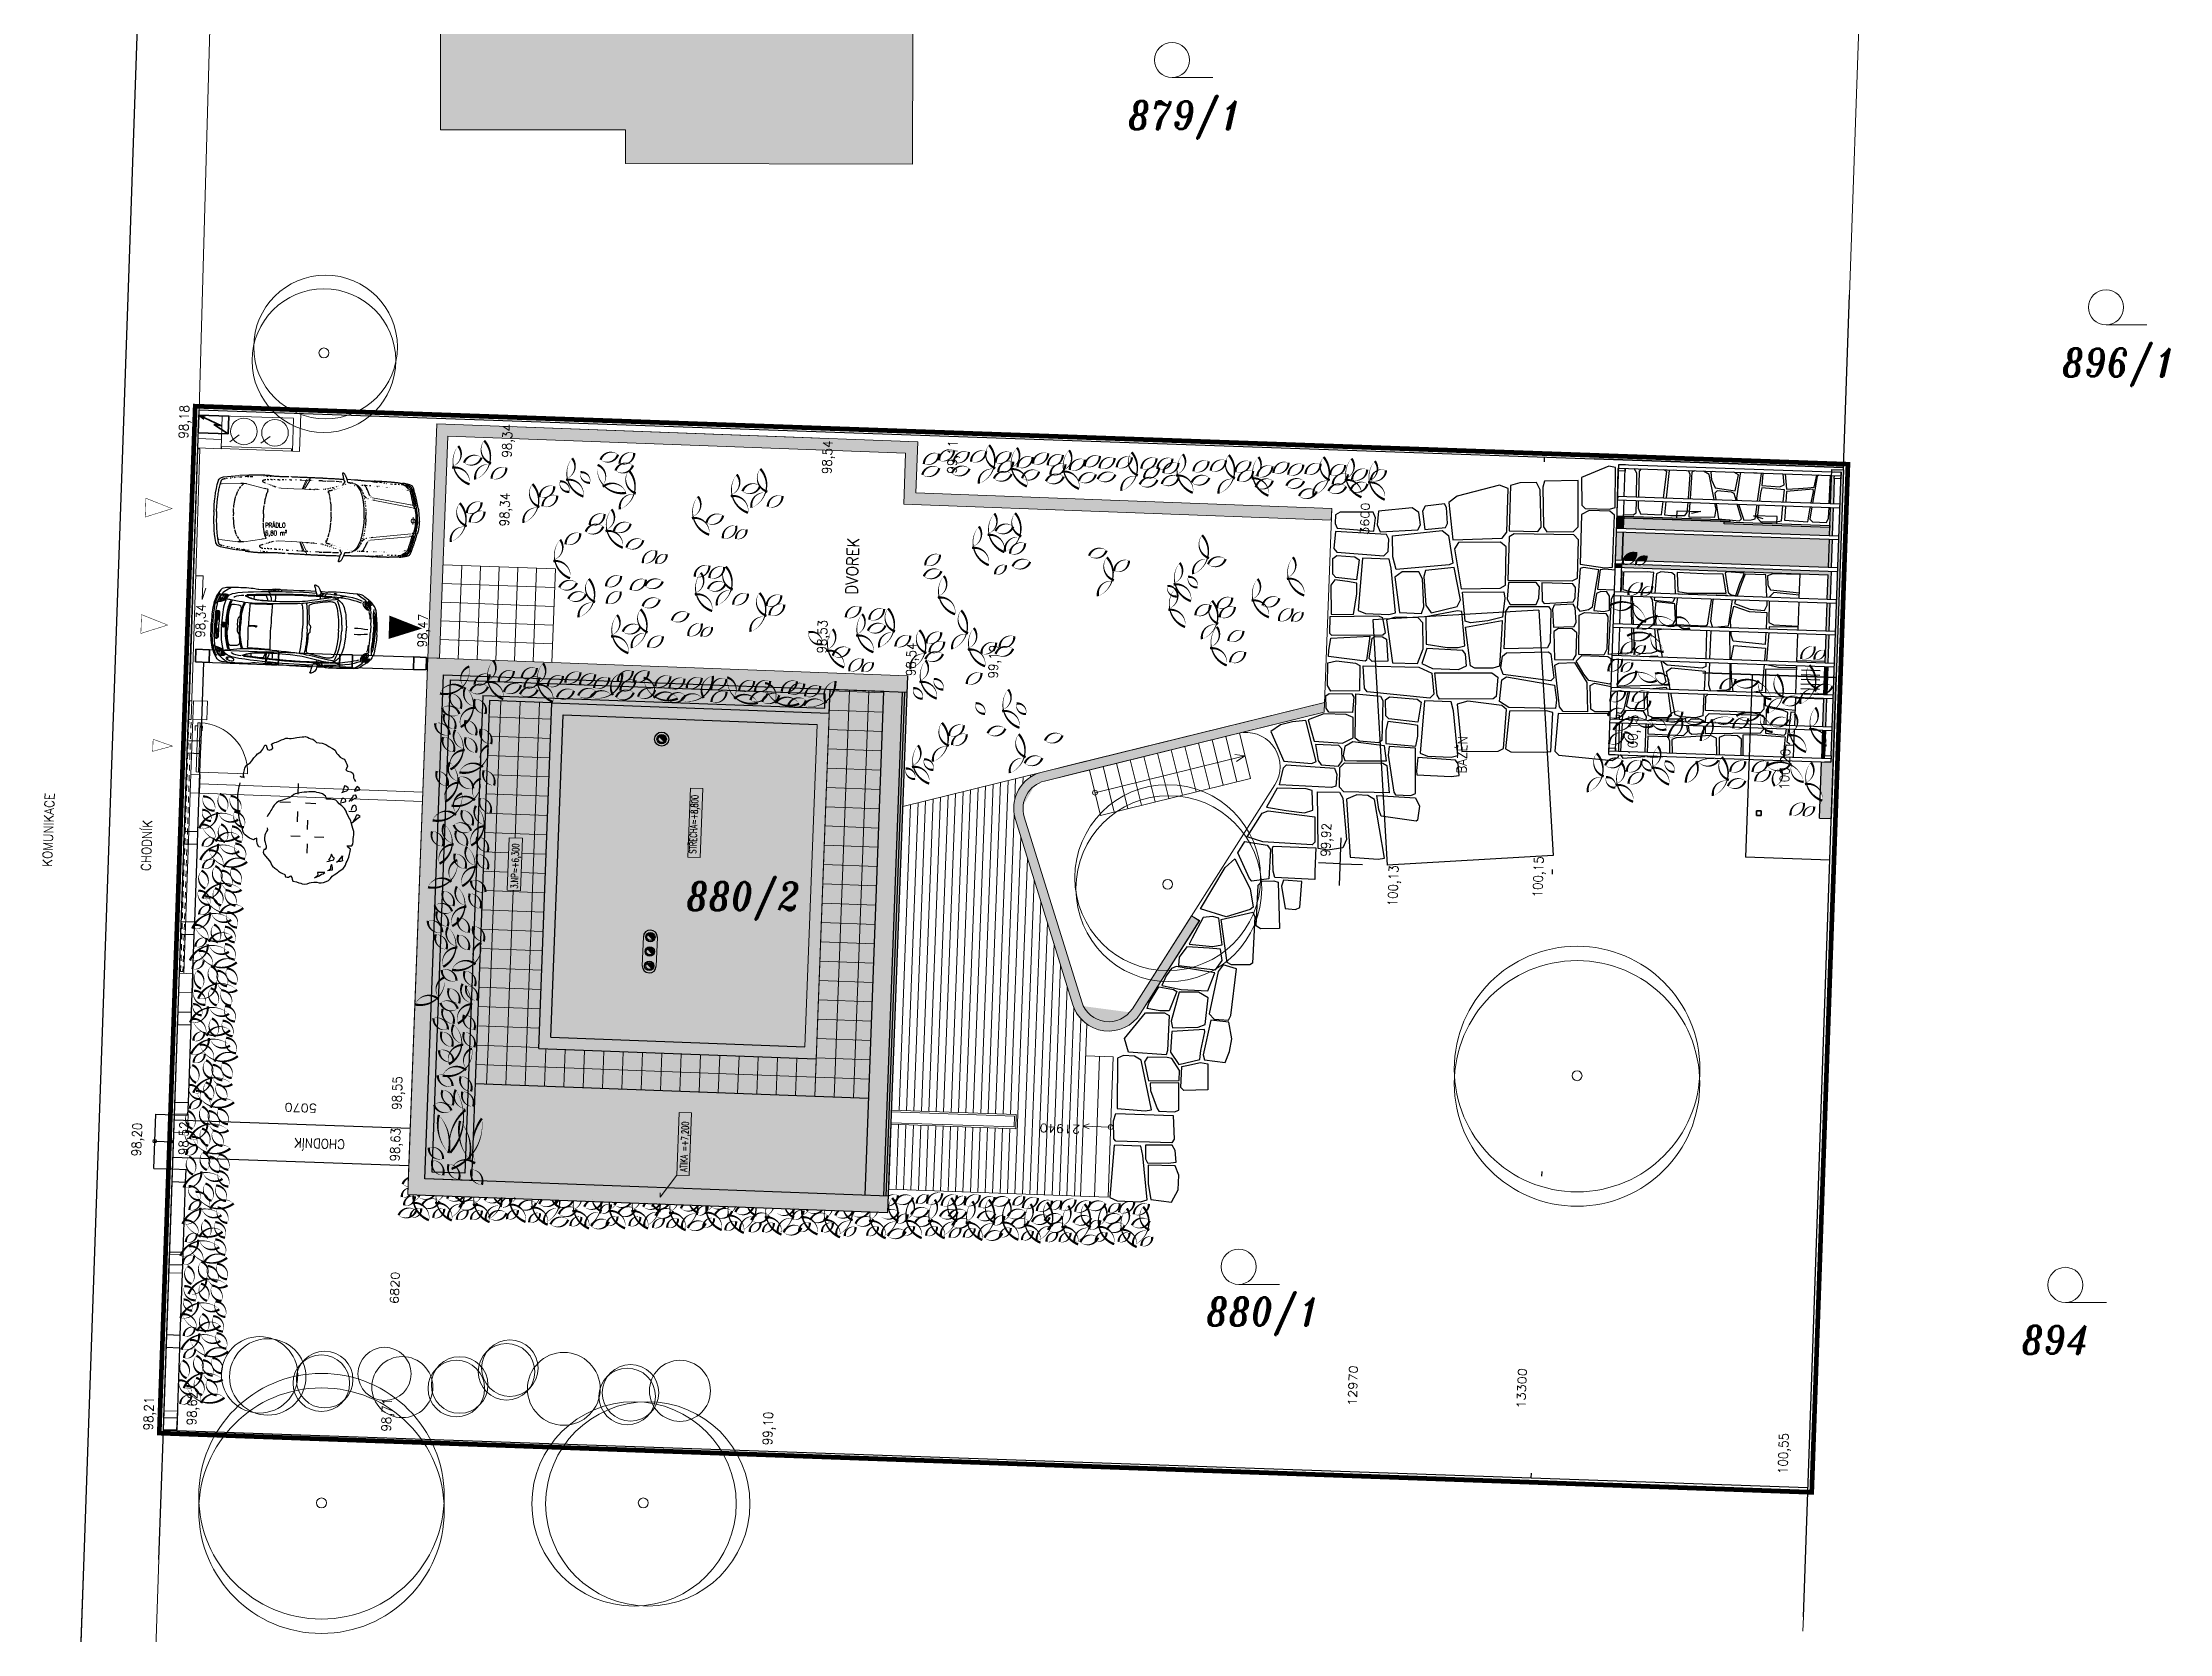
# Model space of a CAD drawing. Header units: metres. Extents: x -442 to 316, y -503 to 125.
# Drawn here: x 90.13 to 135.56, y -475.49 to -441.51 of the extents above; entities that cross this region are included whole.
import ezdxf

# ---------------------------------------------------------------- set-up
doc = ezdxf.new("R2010")
doc.units = ezdxf.units.M
for name, pattern in [('DASHED', [19.05, 12.7, -6.35]), ('GETRENNT', [31.75, 12.7, -6.35, 0, -6.35, 0, -6.35]), ('PUNKT', [6.35, 0, -6.35]), ('ČÁRKOVANÁ', [19.05, 12.7, -6.35])]:
    doc.linetypes.add(name, pattern=pattern)
for name, color, linetype in [('dveře', 3, 'Continuous'), ('katastr', 3, 'Continuous'), ('krov', 4, 'Continuous'), ('nove zdivo akce', 3, 'Continuous'), ('popis', 6, 'Continuous'), ('přístavba servis', 86, 'Continuous'), ('SRAFA', 251, 'Continuous'), ('SRAFY', 3, 'Continuous'), ('SRAFY-TERÉN', 253, 'Continuous'), ('stávající stromy', 86, 'Continuous'), ('zariz.predmety', 203, 'Continuous'), ('ZDIVO', 1, 'Continuous')]:
    doc.layers.add(name, color=color, linetype=linetype)
doc.layers.add('FLOATING-WINDOWS', color=2, linetype='Continuous', plot=False)
doc.layers.add('Standard', color=7, linetype='Continuous', lineweight=25)
doc.layers.add('ZNAÈKY KULTUR', color=7, linetype='Continuous', lineweight=0)
doc.styles.add('ITALICT', font='ITALICT')
doc.styles.add('ROMANS', font='romans.shx', dxfattribs={"width": 0.7})
doc.styles.add('SIMPLEX', font='simplex.shx')
pattern_1 = [(177.858, (106.64377, -463.604), (-0.015426, -0.412462), []), (267.858, (106.64377, -463.604), (0.412462, -0.015426), [])]

msp = doc.modelspace()

# ---------------------------------------------------------------- texts
at = {"layer": 'FLOATING-WINDOWS', "linetype": 'ByBlock', "lineweight": 35, "attachment_point": 7, "rotation": 87.9963312, "style": 'SIMPLEX'}
for s, insert, char_height, width in [('\\W0.93;98,18', (93.299667, -449.973999), 0.2, 0.72655), ('\\W0.93;98,34', (100.204772, -450.378769), 0.2, 0.78766111), ('\\W0.93;98,54', (107.042259, -450.732207), 0.2, 0.78766111), ('\\W0.93;99,11', (109.716375, -450.721419), 0.2, 0.66543889), ('\\W0.93;98,34', (100.153365, -451.848178), 0.2, 0.78766111), ('\\W0.93;DVOREK', (107.535593, -453.301665), 0.25, 1.29013194), ('\\W0.93;98,34', (93.656337, -454.22533), 0.2, 0.78766111), ('\\W0.93;98,47', (98.400505, -454.432296), 0.2, 0.78766111), ('\\W0.93;98,53', (106.934326, -454.562963), 0.2, 0.78766111), ('\\W0.93;98,54', (108.834664, -455.04681), 0.2, 0.78766111), ('\\W0.93;99,19', (110.593722, -455.095307), 0.2, 0.72655), ('\\W0.93;100,15', (124.250585, -456.744346), 0.2, 0.80988333), ('\\W0.93;100,20', (127.495518, -457.473095), 0.2, 0.85988333), ('\\W0.93;99,92', (117.69419, -458.901903), 0.2, 0.78766111), ('\\W0.93;100,13', (119.126477, -459.963141), 0.2, 0.80988333), ('\\W0.93;100,15', (122.224774, -459.772402), 0.2, 0.80988333), ('\\W0.93;98,55', (97.854665, -464.309063), 0.2, 0.78766111), ('\\W0.93;98,20', (92.2913, -465.300058), 0.2, 0.77655), ('\\W0.93;98,52', (93.295557, -465.276772), 0.2, 0.78766111), ('\\W0.93;98,63', (97.812938, -465.412314), 0.2, 0.78766111), ('\\W0.93;98,21', (92.546471, -471.154512), 0.2, 0.72655), ('\\W0.93;98,62', (93.471895, -471.047782), 0.2, 0.78766111), ('\\W0.93;98,71', (97.627862, -471.180135), 0.2, 0.72655), ('\\W0.93;99,10', (105.772931, -471.471692), 0.2, 0.71543889), ('\\W0.93;100,55', (127.461868, -472.087555), 0.2, 0.87099444)]:
    msp.add_mtext(s, dxfattribs=dict(at, insert=insert, char_height=char_height, width=width))
at = {"layer": 'FLOATING-WINDOWS', "linetype": 'ByBlock', "lineweight": 25, "attachment_point": 7, "style": 'SIMPLEX'}
for s, insert, char_height, width, rotation in [('\\W1.12;3600', (118.456984, -452.026353), 0.18, 0.736674, 87.9963312), ('\\W0.93;BAZÉN', (120.541405, -457.126041), 0.2, 0.87099444, 87.9963312), ('\\W1.12;5070', (95.994132, -464.181479), 0.18, 0.736674, 177.9963312), ('\\W1.12;21940', (112.298729, -464.630618), 0.18, 0.862674, 177.9963312), ('\\W0.93;CHODNÍK', (96.596131, -464.942837), 0.2, 1.18210556, 177.9963312), ('\\W1.12;6820', (97.733399, -468.453417), 0.18, 0.748674, 87.9963312), ('\\W1.12;12970', (118.195696, -470.630066), 0.18, 0.862674, 87.9963312), ('\\W1.12;13300', (121.802862, -470.686855), 0.18, 0.850674, 87.9963312)]:
    msp.add_mtext(s, dxfattribs=dict(at, insert=insert, char_height=char_height, width=width, rotation=rotation))
at = {"layer": 'katastr', "linetype": 'Continuous', "lineweight": 0, "style": 'ITALICT', "width": 0.882354}
for s, p in [('879/1', (113.321179, -443.360588)), ('896/1', (133.273089, -448.640282)), ('880/2', (103.885297, -460.040946)), ('880/1', (114.989641, -468.910857)), ('894', (132.405487, -469.518342))]:
    msp.add_text(s, height=0.600028, dxfattribs=at).set_placement(p)
at = {"layer": 'popis', "linetype": 'Continuous', "insert": (94.883729, -451.769742), "char_height": 0.1, "width": 3.41806532, "attachment_point": 1, "style": 'ROMANS'}
msp.add_mtext('PRÁDLO\\P6,80 m²', dxfattribs=at)
at = {"layer": 'popis', "linetype": 'Continuous', "char_height": 0.15, "width": 2.20915077, "attachment_point": 1, "rotation": 87.8581972, "style": 'ROMANS'}
for s, insert in [('STŘECHA=+8,800', (103.94381, -458.829929)), ('3.NP=+6,300', (100.130058, -459.577744)), ('ATIKA =+7,200', (103.748439, -465.624589))]:
    msp.add_mtext(s, dxfattribs=dict(at, insert=insert))
at = {"layer": 'Standard', "color": 7, "linetype": 'ByBlock', "lineweight": 25, "char_height": 0.2, "attachment_point": 7, "rotation": 87.9963312, "style": 'SIMPLEX'}
for s, insert, width in [('\\W0.93;KOMUNIKACE', (90.329531, -459.117078), 1.64877222), ('\\W0.93;CHODNÍK', (92.436966, -459.208145), 1.18210556)]:
    msp.add_mtext(s, dxfattribs=dict(at, insert=insert, width=width))

# ---------------------------------------------------------------- blocks, each defined once
blk = doc.blocks.new('3$04')
at = {"layer": 'ZNAÈKY KULTUR', "color": 7, "linetype": 'Continuous', "lineweight": 0}
blk.add_line((0.008, 0), (1.758, 0), dxfattribs=at)
blk.add_circle((0.008, 0.75), 0.75, dxfattribs=at)
blk = doc.blocks.new('BMW3-PUD')
at = {"lineweight": 0}
for p, q in [((2.569, 0.757), (2.386, 0.76)), ((2.386, 0.76), (2.491, 0.566)), ((2.439, 0.759), (2.524, 0.566)), ((2.466, 0.759), (2.542, 0.565)), ((3.349, 0.543), (3.732, 0.619)), ((3.859, 0.625), (4.258, 0.596)), ((0.143, 0.078), (0.143, 0)), ((0.983, 0.394), (0.17, 0.276)), ((1.031, 0.451), (0.214, 0.34)), ((0.143, -0.078), (0.143, 0)), ((0.983, -0.394), (0.17, -0.276)), ((1.031, -0.451), (0.214, -0.34)), ((2.386, -0.76), (2.491, -0.566)), ((2.569, -0.757), (2.386, -0.76)), ((2.439, -0.759), (2.524, -0.566)), ((2.466, -0.759), (2.542, -0.565)), ((3.349, -0.543), (3.732, -0.619)), ((3.859, -0.625), (4.258, -0.596))]:
    blk.add_line(p, q, dxfattribs=at)
for points in [[(1.524, 0.739), (1.523, 0.739), (1.521, 0.739), (1.52, 0.741), (1.519, 0.742), (1.525, 0.745), (1.532, 0.746), (1.539, 0.747), (1.546, 0.747), (1.553, 0.748), (1.56, 0.749), (1.566, 0.751), (1.571, 0.754), (1.572, 0.756), (1.573, 0.757), (1.574, 0.758), (1.574, 0.758), (1.59, 0.816), (1.612, 0.858), (1.616, 0.87), (1.621, 0.882), (1.626, 0.894), (1.632, 0.904), (1.639, 0.915), (1.647, 0.925), (1.655, 0.934), (1.665, 0.942), (1.669, 0.943), (1.673, 0.945), (1.677, 0.946), (1.68, 0.947), (1.684, 0.947), (1.688, 0.947), (1.692, 0.946), (1.695, 0.946), (1.697, 0.934), (1.695, 0.923), (1.691, 0.911), (1.688, 0.899), (1.685, 0.893), (1.684, 0.888), (1.683, 0.883), (1.681, 0.878), (1.677, 0.859), (1.673, 0.841), (1.668, 0.823), (1.662, 0.806), (1.66, 0.8), (1.659, 0.795), (1.657, 0.791), (1.657, 0.786), (1.638, 0.765), (1.637, 0.762), (1.638, 0.759), (1.64, 0.756), (1.641, 0.754), (1.641, 0.754), (1.643, 0.753), (1.644, 0.752), (1.644, 0.752)], [(0.009, 0), (0.009, 0.028), (0.012, 0.075), (0.016, 0.122), (0.022, 0.17), (0.028, 0.217), (0.031, 0.229), (0.033, 0.24), (0.035, 0.252), (0.039, 0.263), (0.04, 0.264), (0.041, 0.264), (0.042, 0.266), (0.044, 0.267), (0.05, 0.283), (0.055, 0.301), (0.059, 0.319), (0.063, 0.338), (0.068, 0.356), (0.072, 0.374), (0.076, 0.392), (0.081, 0.408), (0.086, 0.426), (0.091, 0.444), (0.096, 0.461), (0.1, 0.478), (0.104, 0.493), (0.109, 0.507), (0.113, 0.521), (0.117, 0.534), (0.12, 0.545), (0.123, 0.556), (0.127, 0.566), (0.129, 0.576), (0.135, 0.591), (0.14, 0.605), (0.143, 0.619), (0.148, 0.632), (0.149, 0.639), (0.151, 0.645), (0.154, 0.65), (0.154, 0.656), (0.159, 0.672), (0.164, 0.687), (0.169, 0.701), (0.175, 0.715), (0.184, 0.728), (0.195, 0.739), (0.208, 0.747), (0.221, 0.755), (0.236, 0.76), (0.251, 0.766), (0.266, 0.769), (0.282, 0.773), (0.292, 0.774), (0.303, 0.777), (0.313, 0.778), (0.324, 0.78), (0.334, 0.782), (0.344, 0.784), (0.354, 0.786), (0.364, 0.787), (0.37, 0.788), (0.375, 0.79), (0.379, 0.79), (0.385, 0.79), (0.39, 0.79), (0.395, 0.791), (0.4, 0.789), (0.404, 0.788), (0.405, 0.787), (0.405, 0.786), (0.405, 0.785), (0.406, 0.783), (0.402, 0.777)], [(0.082, 0.266), (0.082, 0.272), (0.084, 0.279), (0.085, 0.287), (0.086, 0.293), (0.089, 0.306), (0.092, 0.319), (0.095, 0.331), (0.098, 0.344), (0.101, 0.356), (0.104, 0.369), (0.106, 0.381), (0.109, 0.393), (0.112, 0.404), (0.115, 0.416), (0.118, 0.427), (0.121, 0.438), (0.124, 0.449), (0.127, 0.459), (0.129, 0.47), (0.132, 0.481), (0.137, 0.496), (0.141, 0.511), (0.145, 0.526), (0.15, 0.541), (0.154, 0.556), (0.158, 0.571), (0.163, 0.585), (0.168, 0.6), (0.171, 0.611), (0.173, 0.621), (0.176, 0.632), (0.18, 0.642), (0.183, 0.653), (0.186, 0.663), (0.19, 0.673), (0.194, 0.684), (0.2, 0.693), (0.206, 0.701), (0.213, 0.709), (0.221, 0.716), (0.229, 0.722), (0.238, 0.728), (0.247, 0.733), (0.257, 0.738), (0.267, 0.742), (0.277, 0.746), (0.288, 0.749), (0.299, 0.753), (0.31, 0.756), (0.32, 0.758), (0.332, 0.761), (0.343, 0.763)], [(0.126, 0.318), (0.126, 0.318), (0.124, 0.319), (0.124, 0.319), (0.123, 0.32), (0.124, 0.326), (0.125, 0.332), (0.126, 0.338), (0.126, 0.344), (0.128, 0.351), (0.129, 0.357), (0.131, 0.363), (0.133, 0.369), (0.134, 0.377), (0.136, 0.383), (0.137, 0.389), (0.138, 0.396), (0.141, 0.409), (0.144, 0.421), (0.148, 0.433), (0.151, 0.444), (0.153, 0.456), (0.156, 0.466), (0.159, 0.478), (0.161, 0.488), (0.164, 0.499), (0.167, 0.509), (0.171, 0.52), (0.174, 0.53), (0.177, 0.545), (0.182, 0.561), (0.187, 0.576), (0.192, 0.591), (0.195, 0.604), (0.199, 0.617), (0.203, 0.629), (0.208, 0.64), (0.211, 0.651), (0.214, 0.661), (0.219, 0.671), (0.225, 0.68), (0.231, 0.688), (0.239, 0.696), (0.246, 0.702), (0.255, 0.708), (0.264, 0.712), (0.273, 0.716), (0.282, 0.719), (0.292, 0.723), (0.301, 0.726), (0.31, 0.729), (0.32, 0.733), (0.33, 0.736), (0.33, 0.736), (0.33, 0.734), (0.33, 0.733), (0.331, 0.733), (0.33, 0.728), (0.328, 0.724), (0.325, 0.719), (0.322, 0.715), (0.318, 0.711), (0.314, 0.708), (0.311, 0.704), (0.306, 0.701), (0.294, 0.695), (0.283, 0.689), (0.273, 0.682), (0.263, 0.674), (0.254, 0.665), (0.246, 0.656), (0.238, 0.646), (0.232, 0.635), (0.23, 0.635), (0.229, 0.635), (0.227, 0.635), (0.225, 0.635)], [(0.156, 0.336), (0.156, 0.342), (0.158, 0.348), (0.159, 0.355), (0.16, 0.361), (0.163, 0.371), (0.165, 0.38), (0.167, 0.389), (0.17, 0.398), (0.172, 0.409), (0.175, 0.421), (0.177, 0.432), (0.181, 0.444), (0.184, 0.455), (0.187, 0.467), (0.19, 0.478), (0.193, 0.489), (0.197, 0.507), (0.202, 0.525), (0.207, 0.543), (0.212, 0.56), (0.217, 0.577), (0.222, 0.595), (0.228, 0.613), (0.233, 0.631)], [(0.219, 0.633), (0.219, 0.633)], [(0.242, 0.639), (0.242, 0.639), (0.243, 0.639), (0.244, 0.639), (0.244, 0.639)], [(0.267, 0.643), (0.267, 0.643)], [(0.273, 0.643), (0.273, 0.643)], [(0.28, 0.645), (0.293, 0.647)], [(0.309, 0.649), (0.309, 0.649)], [(0.316, 0.651), (0.316, 0.651), (0.316, 0.651), (0.317, 0.651), (0.317, 0.651)], [(0.335, 0.736), (0.346, 0.74), (0.357, 0.744), (0.369, 0.749), (0.381, 0.754), (0.393, 0.757), (0.405, 0.76), (0.418, 0.761), (0.43, 0.76)], [(0.337, 0.655), (0.337, 0.655)], [(0.362, 0.768), (0.383, 0.772)], [(0.396, 0.774), (0.396, 0.774)], [(0.403, 0.664), (0.403, 0.664)], [(0.409, 0.783), (0.424, 0.786)], [(0.421, 0.767), (0.428, 0.779), (0.428, 0.78), (0.428, 0.781), (0.428, 0.783), (0.429, 0.783), (0.442, 0.786), (0.456, 0.788), (0.469, 0.791), (0.483, 0.792), (0.497, 0.793), (0.511, 0.794), (0.525, 0.795), (0.539, 0.796), (0.553, 0.797), (0.568, 0.797), (0.582, 0.798), (0.596, 0.799), (0.61, 0.8), (0.624, 0.801), (0.638, 0.802), (0.652, 0.803), (0.662, 0.803), (0.671, 0.803), (0.68, 0.803), (0.69, 0.803), (0.699, 0.803), (0.709, 0.803), (0.719, 0.803), (0.728, 0.804), (0.737, 0.804), (0.747, 0.804), (0.756, 0.805), (0.766, 0.805), (0.775, 0.805), (0.785, 0.805), (0.794, 0.805), (0.803, 0.805), (0.811, 0.806), (0.818, 0.806), (0.825, 0.806), (0.832, 0.806), (0.839, 0.806), (0.846, 0.806), (0.853, 0.807), (0.86, 0.807), (0.876, 0.807), (0.891, 0.806), (0.905, 0.807), (0.92, 0.807), (0.934, 0.807), (0.948, 0.807), (0.963, 0.806), (0.976, 0.803), (0.983, 0.806), (0.989, 0.807), (0.996, 0.807), (1.003, 0.807), (1.011, 0.806), (1.018, 0.805), (1.026, 0.804), (1.032, 0.804), (1.034, 0.803), (1.035, 0.803), (1.035, 0.802), (1.035, 0.8), (1.024, 0.797), (1.012, 0.795), (1, 0.794), (0.988, 0.793), (0.976, 0.793), (0.964, 0.793), (0.951, 0.793), (0.939, 0.792)], [(0.472, 0.758), (0.5, 0.759)], [(0.525, 0.757), (0.525, 0.757)], [(0.545, 0.757), (0.575, 0.757)], [(0.622, 0.758), (0.662, 0.761)], [(0.674, 0.69), (0.674, 0.69)], [(0.728, 0.69), (0.728, 0.69), (0.73, 0.691), (0.73, 0.692), (0.731, 0.692)], [(0.751, 0.767), (0.759, 0.769)], [(0.776, 0.692), (0.776, 0.692)], [(0.787, 0.771), (0.8, 0.774)], [(0.821, 0.776), (0.821, 0.776), (0.823, 0.776), (0.823, 0.776), (0.824, 0.777)], [(0.83, 0.694), (0.83, 0.694)], [(0.847, 0.779), (0.847, 0.779)], [(0.855, 0.782), (0.911, 0.789)], [(0.902, 0.697), (0.91, 0.698)], [(0.932, 0.698), (0.932, 0.698)], [(0.942, 0.699), (0.942, 0.699), (0.941, 0.7), (0.94, 0.7), (0.94, 0.7)], [(0.945, 0.699), (0.947, 0.7), (0.95, 0.7), (0.952, 0.7), (0.955, 0.7)], [(0.978, 0.809), (0.978, 0.809), (0.976, 0.809), (0.975, 0.809), (0.974, 0.809)], [(0.996, 0.701), (0.996, 0.701)], [(1.04, 0.803), (1.048, 0.803)], [(1.054, 0.801), (1.054, 0.801), (1.054, 0.802), (1.053, 0.803), (1.053, 0.803), (1.055, 0.805), (1.059, 0.807), (1.062, 0.807), (1.066, 0.805)], [(1.055, 0.463), (1.055, 0.463)], [(1.057, 0.798), (1.065, 0.8), (1.074, 0.802), (1.082, 0.802), (1.091, 0.803), (1.1, 0.803), (1.108, 0.804), (1.117, 0.804), (1.126, 0.803), (1.135, 0.803), (1.144, 0.802), (1.153, 0.803), (1.162, 0.802), (1.171, 0.802), (1.18, 0.802), (1.189, 0.802), (1.198, 0.802), (1.212, 0.803), (1.227, 0.804), (1.241, 0.805), (1.255, 0.805), (1.269, 0.805), (1.283, 0.806), (1.297, 0.807), (1.311, 0.809), (1.319, 0.808), (1.327, 0.808), (1.334, 0.808), (1.341, 0.809), (1.349, 0.809), (1.356, 0.81), (1.364, 0.81), (1.372, 0.81), (1.376, 0.81), (1.379, 0.811), (1.382, 0.811), (1.385, 0.811), (1.388, 0.81), (1.391, 0.81), (1.395, 0.81), (1.399, 0.811), (1.4, 0.811), (1.402, 0.811), (1.403, 0.81), (1.404, 0.809), (1.409, 0.811), (1.415, 0.812), (1.42, 0.813), (1.424, 0.809), (1.432, 0.813), (1.433, 0.813), (1.435, 0.812), (1.436, 0.811), (1.438, 0.811), (1.582, 0.818)], [(1.061, 0.467), (1.07, 0.473)], [(1.081, 0.704), (1.109, 0.704)], [(1.082, 0.485), (1.082, 0.485)], [(1.087, 0.491), (1.099, 0.507), (1.109, 0.523), (1.118, 0.542), (1.126, 0.561), (1.134, 0.58), (1.142, 0.599), (1.151, 0.618), (1.161, 0.635), (1.165, 0.645), (1.17, 0.655), (1.175, 0.664), (1.181, 0.673), (1.186, 0.681), (1.192, 0.687), (1.196, 0.693), (1.2, 0.701), (1.2, 0.702), (1.2, 0.703), (1.201, 0.704), (1.202, 0.706), (1.224, 0.707)], [(1.152, 0.706), (1.152, 0.706)], [(1.156, 0.705), (1.197, 0.706)], [(1.161, 0.442), (1.167, 0.445), (1.173, 0.448), (1.179, 0.453), (1.185, 0.458), (1.191, 0.464), (1.197, 0.469), (1.203, 0.474), (1.21, 0.48), (1.211, 0.48), (1.211, 0.48), (1.212, 0.479), (1.213, 0.478), (1.21, 0.462)], [(1.191, 0), (1.191, 0.003), (1.191, 0.048), (1.193, 0.093), (1.196, 0.139), (1.199, 0.184), (1.204, 0.23), (1.209, 0.275), (1.215, 0.32), (1.217, 0.328), (1.218, 0.336), (1.22, 0.343), (1.222, 0.35), (1.223, 0.357), (1.225, 0.365), (1.225, 0.372), (1.227, 0.378), (1.23, 0.394), (1.233, 0.409), (1.237, 0.424), (1.241, 0.439), (1.245, 0.454), (1.249, 0.468), (1.253, 0.483), (1.258, 0.497), (1.261, 0.506), (1.264, 0.513), (1.267, 0.52), (1.269, 0.528), (1.278, 0.553), (1.288, 0.575), (1.299, 0.598), (1.312, 0.62), (1.326, 0.64), (1.341, 0.661), (1.358, 0.681), (1.376, 0.701), (1.416, 0.725)], [(1.214, 0.483), (1.222, 0.5)], [(1.224, 0.507), (1.224, 0.507)], [(1.226, 0.513), (1.226, 0.513)], [(1.228, 0.519), (1.245, 0.559)], [(1.245, 0.707), (1.27, 0.707)], [(1.247, 0.565), (1.247, 0.565)], [(1.252, 0.572), (1.252, 0.572)], [(1.255, 0.58), (1.261, 0.591), (1.268, 0.602), (1.276, 0.613), (1.283, 0.624), (1.292, 0.634), (1.301, 0.644), (1.311, 0.654), (1.32, 0.664), (1.325, 0.669), (1.33, 0.673), (1.335, 0.677), (1.34, 0.681), (1.346, 0.685), (1.35, 0.689), (1.354, 0.694), (1.358, 0.699), (1.369, 0.699)], [(1.288, 0.707), (1.288, 0.707)], [(1.294, 0.707), (1.294, 0.707), (1.296, 0.707), (1.296, 0.707), (1.296, 0.707)], [(1.406, 0.814), (1.406, 0.814), (1.405, 0.814), (1.404, 0.814), (1.404, 0.814)], [(1.419, 0.701), (1.419, 0.701)], [(1.422, 0.728), (1.422, 0.728)], [(1.428, 0.7), (1.428, 0.7), (1.427, 0.7), (1.426, 0.7), (1.426, 0.7)], [(1.429, 0.73), (1.429, 0.73)], [(1.435, 0.733), (1.443, 0.734)], [(1.438, 0.814), (1.438, 0.814)], [(1.438, 0.697), (1.438, 0.697)], [(1.449, 0.736), (1.449, 0.736)], [(1.461, 0.739), (1.468, 0.741), (1.474, 0.742), (1.481, 0.743), (1.487, 0.743), (1.494, 0.744), (1.5, 0.744), (1.507, 0.743), (1.514, 0.742)], [(1.514, 0.679), (1.514, 0.679)], [(1.531, 0.735), (1.531, 0.735)], [(1.538, 0.734), (1.538, 0.734)], [(1.61, 0.716), (1.61, 0.716)], [(1.62, 0.714), (1.62, 0.714), (1.619, 0.714), (1.618, 0.714), (1.618, 0.714)], [(1.629, 0.711), (1.629, 0.711)], [(1.645, 0.706), (1.645, 0.706)], [(1.686, 0.696), (1.68, 0.701), (1.675, 0.706), (1.671, 0.713), (1.666, 0.719), (1.663, 0.725), (1.659, 0.731), (1.654, 0.738), (1.649, 0.744), (1.649, 0.745), (1.648, 0.747), (1.647, 0.748), (1.647, 0.749), (1.647, 0.751), (1.648, 0.751), (1.65, 0.753), (1.65, 0.754)], [(1.653, 0.704), (1.653, 0.704)], [(1.661, 0.703), (1.661, 0.703)], [(1.664, 0.701), (1.672, 0.701)], [(2.772, 0.819), (2.756, 0.819), (2.739, 0.819), (2.723, 0.82), (2.705, 0.82), (2.689, 0.82), (2.672, 0.82), (2.656, 0.821), (2.639, 0.82), (2.623, 0.821), (2.605, 0.821), (2.589, 0.821), (2.572, 0.821), (2.556, 0.822), (2.539, 0.821), (2.522, 0.822), (2.505, 0.822), (2.489, 0.822), (2.472, 0.822), (2.456, 0.823), (2.439, 0.822), (2.422, 0.823), (2.406, 0.823), (2.389, 0.823), (2.372, 0.823), (2.355, 0.823), (2.339, 0.823), (2.322, 0.823), (2.305, 0.823), (2.288, 0.824), (2.272, 0.823), (2.255, 0.824), (2.238, 0.824), (2.228, 0.824), (2.217, 0.824), (2.206, 0.823), (2.195, 0.823), (2.185, 0.823), (2.174, 0.824), (2.164, 0.824), (2.153, 0.824), (2.143, 0.824), (2.132, 0.824), (2.121, 0.824), (2.11, 0.824), (2.1, 0.824), (2.089, 0.824), (2.079, 0.823), (2.068, 0.822), (2.044, 0.822), (2.019, 0.823), (1.994, 0.822), (1.969, 0.823), (1.945, 0.823), (1.92, 0.822), (1.895, 0.822), (1.87, 0.822), (1.846, 0.821), (1.821, 0.82), (1.796, 0.82), (1.771, 0.82), (1.746, 0.819), (1.722, 0.819), (1.698, 0.82), (1.673, 0.819)], [(1.674, 0.637), (1.674, 0.637)], [(1.689, 0.634), (1.689, 0.634)], [(1.695, 0.693), (1.695, 0.693)], [(1.701, 0.756), (1.827, 0.76)], [(1.701, 0.691), (1.701, 0.691)], [(1.743, 0.619), (1.743, 0.619)], [(1.768, 0.612), (1.768, 0.612)], [(1.771, 0.67), (1.771, 0.67), (1.771, 0.671), (1.771, 0.672), (1.771, 0.672)], [(1.78, 0.667), (1.78, 0.667)], [(1.788, 0.607), (1.788, 0.607)], [(1.79, 0.665), (1.79, 0.665)], [(1.794, 0.605), (1.794, 0.605)], [(1.8, 0.662), (1.8, 0.662)], [(1.805, 0.603), (1.805, 0.603), (1.804, 0.603), (1.802, 0.603), (1.802, 0.603)], [(1.808, 0.659), (1.808, 0.659)], [(1.814, 0.6), (1.814, 0.6)], [(1.82, 0.655), (1.82, 0.656), (1.819, 0.657), (1.817, 0.657), (1.815, 0.657)], [(1.823, 0.598), (1.823, 0.598)], [(1.83, 0.652), (1.83, 0.652)], [(1.831, 0.595), (1.831, 0.595)], [(1.833, 0.757), (1.833, 0.757)], [(1.835, 0.594), (1.835, 0.594)], [(1.842, 0.592), (1.842, 0.592)], [(1.848, 0.574), (1.848, 0.574)], [(1.85, 0.591), (1.85, 0.591)], [(1.856, 0.601), (1.856, 0.601)], [(1.857, 0.588), (1.857, 0.588)], [(1.859, 0.608), (1.862, 0.611), (1.864, 0.614), (1.868, 0.618), (1.872, 0.62)], [(1.86, 0.644), (1.86, 0.644)], [(1.861, 0.76), (2.028, 0.762)], [(1.866, 0.585), (1.866, 0.585)], [(1.868, 0.641), (1.868, 0.641)], [(1.875, 0.639), (1.875, 0.639)], [(1.879, 0.625), (1.879, 0.625)], [(1.885, 0.636), (1.885, 0.636)], [(1.903, 0.631), (1.893, 0.633)], [(1.974, 0.528), (1.982, 0.551), (1.979, 0.555), (1.974, 0.557), (1.97, 0.559), (1.964, 0.56), (1.959, 0.561), (1.954, 0.562), (1.948, 0.563), (1.944, 0.565), (1.938, 0.566), (1.931, 0.568), (1.925, 0.569), (1.918, 0.571), (1.912, 0.572), (1.906, 0.574), (1.899, 0.576), (1.893, 0.579)], [(1.918, 0.639), (1.918, 0.639)], [(1.93, 0.621), (1.93, 0.621)], [(1.951, 0.615), (1.948, 0.616), (1.946, 0.616), (1.943, 0.617), (1.94, 0.619)], [(1.943, 0.82), (1.943, 0.82)], [(1.949, 0.452), (1.972, 0.523), (1.989, 0.52)], [(1.959, 0.612), (1.959, 0.612)], [(1.961, 0.52), (1.962, 0.52), (1.964, 0.52), (1.965, 0.52), (1.967, 0.52)], [(1.968, 0.611), (1.968, 0.611)], [(2.002, 0.601), (1.978, 0.608)], [(2.011, 0.598), (2.011, 0.598)], [(2.027, 0.595), (2.027, 0.595)], [(2.032, 0.593), (2.032, 0.593)], [(2.043, 0.59), (2.043, 0.59), (2.043, 0.591), (2.041, 0.592), (2.041, 0.592)], [(2.047, 0.589), (2.048, 0.589), (2.05, 0.59), (2.051, 0.59), (2.053, 0.59)], [(2.114, 0.762), (2.049, 0.762)], [(2.059, 0.587), (2.059, 0.587)], [(2.086, 0.583), (2.072, 0.585)], [(2.117, 0.761), (2.196, 0.762)], [(2.208, 0.576), (2.21, 0.576), (2.21, 0.576), (2.212, 0.576), (2.213, 0.576)], [(2.227, 0.577), (2.227, 0.577)], [(2.234, 0.574), (2.255, 0.575)], [(2.292, 0.572), (2.276, 0.573)], [(2.285, 0.589), (2.285, 0.589)], [(2.3, 0.761), (2.306, 0.762)], [(2.322, 0.762), (2.322, 0.762)], [(2.332, 0.76), (2.332, 0.76)], [(2.354, 0.761), (2.354, 0.761)], [(2.358, 0.76), (2.386, 0.76)], [(2.394, 0.57), (2.358, 0.57)], [(2.45, 0.759), (2.466, 0.759)], [(2.489, 0.759), (2.489, 0.759), (2.49, 0.759), (2.491, 0.759), (2.491, 0.759)], [(2.499, 0.759), (2.499, 0.759)], [(2.523, 0.759), (2.523, 0.759), (2.524, 0.759), (2.525, 0.759), (2.525, 0.759)], [(2.569, 0.757), (2.593, 0.757)], [(2.599, 0.755), (2.599, 0.755)], [(2.611, 0.758), (2.611, 0.758)], [(2.679, 0.754), (2.681, 0.754), (2.681, 0.754), (2.683, 0.754), (2.684, 0.754)], [(2.804, 0.752), (2.774, 0.752)], [(2.775, 0.818), (2.778, 0.819), (2.78, 0.819), (2.783, 0.819), (2.785, 0.819)], [(2.792, 0.817), (2.792, 0.817)], [(2.798, 0.819), (2.798, 0.819)], [(2.798, 0.816), (2.798, 0.816)], [(2.806, 0.819), (2.806, 0.819)], [(2.808, 0.75), (2.821, 0.75)], [(2.812, 0.819), (2.812, 0.819)], [(2.813, 0.816), (2.813, 0.816)], [(2.822, 0.816), (2.822, 0.816)], [(3.686, 0.813), (3.67, 0.815), (3.655, 0.817), (3.639, 0.818), (3.624, 0.819), (3.609, 0.821), (3.593, 0.822), (3.577, 0.822), (3.561, 0.824), (3.545, 0.824), (3.53, 0.826), (3.515, 0.826), (3.499, 0.827), (3.483, 0.827), (3.467, 0.828), (3.452, 0.829), (3.437, 0.828), (3.421, 0.829), (3.405, 0.829), (3.389, 0.829), (3.373, 0.829), (3.358, 0.829), (3.342, 0.828), (3.327, 0.828), (3.311, 0.828), (3.295, 0.827), (3.28, 0.826), (3.264, 0.826), (3.249, 0.825), (3.233, 0.824), (3.217, 0.823), (3.202, 0.821), (3.187, 0.82), (3.165, 0.818), (3.143, 0.817), (3.121, 0.816), (3.099, 0.815), (3.077, 0.815), (3.055, 0.815), (3.033, 0.815), (3.012, 0.815), (2.99, 0.815), (2.968, 0.816), (2.946, 0.817), (2.925, 0.818), (2.903, 0.818), (2.881, 0.819), (2.86, 0.818), (2.838, 0.819)], [(2.891, 0.747), (2.906, 0.748)], [(2.943, 0.746), (2.976, 0.746)], [(2.982, 0.746), (2.982, 0.746)], [(3.049, 0.743), (3.019, 0.744)], [(3.052, 0.742), (3.076, 0.742)], [(3.072, 0.571), (3.072, 0.571)], [(3.102, 0.579), (3.155, 0.597)], [(3.131, 0.739), (3.156, 0.739)], [(3.139, 0.606), (3.139, 0.606)], [(3.142, 0.582), (3.142, 0.582)], [(3.162, 0.598), (3.162, 0.598)], [(3.169, 0.601), (3.169, 0.601)], [(3.176, 0.604), (3.189, 0.608)], [(3.21, 0.738), (3.184, 0.738)], [(3.19, 0.813), (3.19, 0.813), (3.189, 0.813), (3.187, 0.814), (3.187, 0.815)], [(3.195, 0.812), (3.195, 0.812), (3.196, 0.812), (3.197, 0.812), (3.198, 0.812)], [(3.195, 0.61), (3.195, 0.61)], [(3.203, 0.612), (3.203, 0.612)], [(3.209, 0.615), (3.219, 0.619)], [(3.215, 0.736), (3.227, 0.736)], [(3.245, 0.809), (3.22, 0.81)], [(3.235, 0.625), (3.235, 0.625)], [(3.241, 0.626), (3.242, 0.626), (3.243, 0.627), (3.244, 0.628), (3.245, 0.628)], [(3.251, 0.629), (3.251, 0.629)], [(3.29, 0.734), (3.261, 0.735)], [(3.262, 0.648), (3.262, 0.648)], [(3.266, 0.624), (3.266, 0.624)], [(3.277, 0.493), (3.266, 0.521), (3.267, 0.523), (3.27, 0.524), (3.273, 0.525), (3.276, 0.527)], [(3.277, 0.493), (3.289, 0.452), (3.293, 0.446), (3.296, 0.438), (3.298, 0.429), (3.299, 0.422), (3.303, 0.414), (3.304, 0.408), (3.306, 0.401), (3.307, 0.394), (3.313, 0.369), (3.318, 0.345), (3.322, 0.321), (3.326, 0.296), (3.33, 0.272), (3.333, 0.248), (3.335, 0.223), (3.337, 0.199)], [(3.278, 0.639), (3.278, 0.639)], [(3.308, 0.807), (3.279, 0.806)], [(3.282, 0.527), (3.299, 0.532)], [(3.289, 0.643), (3.289, 0.643)], [(3.295, 0.734), (3.295, 0.734), (3.296, 0.734), (3.296, 0.734), (3.296, 0.734)], [(3.295, 0.646), (3.295, 0.646)], [(3.304, 0.649), (3.304, 0.649)], [(3.311, 0.806), (3.312, 0.806), (3.314, 0.806), (3.314, 0.806), (3.317, 0.806)], [(3.311, 0.535), (3.311, 0.535)], [(3.318, 0.536), (3.349, 0.543)], [(3.321, 0.656), (3.321, 0.656)], [(3.391, 0.684), (3.393, 0.69), (3.394, 0.697), (3.393, 0.703), (3.389, 0.708), (3.382, 0.714), (3.375, 0.718), (3.367, 0.722), (3.36, 0.726), (3.351, 0.729), (3.342, 0.73), (3.334, 0.732), (3.325, 0.732)], [(3.328, 0.657), (3.387, 0.681)], [(3.337, 0.681), (3.337, 0.681)], [(3.345, 0.804), (3.345, 0.804), (3.346, 0.804), (3.346, 0.804), (3.346, 0.804)], [(3.369, 0.802), (3.376, 0.802)], [(3.417, 0.799), (3.417, 0.799)], [(3.603, 0.595), (3.603, 0.595)], [(3.665, 0.785), (3.608, 0.788)], [(3.67, 0.783), (3.67, 0.783)], [(3.686, 0.783), (3.686, 0.783)], [(3.773, 0.778), (3.737, 0.785), (3.737, 0.785), (3.736, 0.787), (3.734, 0.788), (3.733, 0.789), (3.695, 0.805), (3.694, 0.806), (3.694, 0.807), (3.692, 0.809), (3.692, 0.811), (3.89, 0.794)], [(3.692, 0.613), (3.692, 0.613)], [(3.719, 0.781), (3.694, 0.782)], [(3.722, 0.78), (3.733, 0.782)], [(3.732, 0.619), (3.732, 0.619)], [(3.739, 0.621), (3.791, 0.624)], [(3.777, 0.777), (3.777, 0.777)], [(3.84, 0.575), (3.799, 0.622), (3.805, 0.624), (3.812, 0.626), (3.82, 0.626), (3.827, 0.626), (3.835, 0.625), (3.844, 0.625), (3.852, 0.625), (3.859, 0.625)], [(3.82, 0.772), (3.821, 0.772), (3.822, 0.772), (3.822, 0.772), (3.824, 0.772)], [(3.831, 0.77), (3.831, 0.77)], [(3.882, 0.765), (3.844, 0.768)], [(3.881, 0.513), (3.854, 0.556)], [(3.886, 0.507), (3.886, 0.507)], [(3.89, 0.5), (3.89, 0.5)], [(3.906, 0.473), (3.894, 0.494)], [(3.897, 0.791), (3.897, 0.791), (3.897, 0.791), (3.896, 0.791), (3.896, 0.791), (3.896, 0.791), (3.897, 0.791), (3.897, 0.791), (3.897, 0.791)], [(3.907, 0.76), (3.906, 0.76), (3.904, 0.761), (3.904, 0.762), (3.902, 0.762)], [(3.903, 0.79), (3.903, 0.79)], [(3.908, 0.465), (3.908, 0.465)], [(4.403, 0), (4.403, 0.047), (4.402, 0.136), (4.399, 0.224), (4.393, 0.313), (4.386, 0.4), (4.374, 0.488), (4.359, 0.576), (4.339, 0.663), (4.337, 0.665), (4.336, 0.667), (4.335, 0.669), (4.335, 0.671), (4.323, 0.692), (4.304, 0.713), (4.303, 0.714), (4.302, 0.715), (4.302, 0.716), (4.301, 0.717), (4.273, 0.732), (4.231, 0.745), (3.909, 0.792)], [(3.91, 0.46), (3.91, 0.46)], [(3.928, 0.758), (3.928, 0.758), (3.928, 0.758), (3.93, 0.758), (3.931, 0.758)], [(3.938, 0.757), (3.938, 0.757)], [(3.956, 0.755), (3.956, 0.755), (3.956, 0.755), (3.957, 0.755), (3.957, 0.755)], [(3.965, 0.753), (3.965, 0.753)], [(3.998, 0.747), (3.98, 0.751)], [(4.003, 0.746), (4.003, 0.746)], [(4.029, 0.742), (4.029, 0.742)], [(4.041, 0.74), (4.043, 0.74), (4.044, 0.74), (4.045, 0.74), (4.046, 0.74)], [(4.053, 0.74), (4.053, 0.74)], [(4.092, 0.733), (4.07, 0.737)], [(4.117, 0.729), (4.117, 0.729)], [(4.138, 0.725), (4.138, 0.725)], [(4.149, 0.723), (4.149, 0.723)], [(4.165, 0.721), (4.156, 0.722)], [(4.17, 0.72), (4.17, 0.72)], [(4.177, 0.718), (4.177, 0.718)], [(4.348, 0), (4.347, 0.005), (4.349, 0.022), (4.346, 0.106), (4.343, 0.19), (4.337, 0.274), (4.33, 0.358), (4.327, 0.386), (4.324, 0.415), (4.32, 0.442), (4.317, 0.47), (4.312, 0.499), (4.307, 0.526), (4.303, 0.554), (4.297, 0.583), (4.295, 0.585), (4.295, 0.588), (4.294, 0.59), (4.292, 0.592), (4.292, 0.603), (4.29, 0.613), (4.287, 0.624), (4.284, 0.635), (4.282, 0.64), (4.28, 0.646), (4.279, 0.652), (4.277, 0.657), (4.275, 0.664), (4.273, 0.67), (4.27, 0.676), (4.267, 0.682), (4.263, 0.687), (4.258, 0.691), (4.253, 0.695), (4.248, 0.699), (4.241, 0.702), (4.233, 0.704), (4.226, 0.706), (4.219, 0.708), (4.211, 0.71), (4.205, 0.711), (4.198, 0.714), (4.192, 0.716)], [(4.268, 0.593), (4.287, 0.593)], [(4.297, 0.715), (4.297, 0.715)], [(0.009, 0), (0.009, -0.028), (0.012, -0.075), (0.016, -0.122), (0.022, -0.17), (0.028, -0.217), (0.031, -0.229), (0.033, -0.24), (0.035, -0.252), (0.039, -0.263), (0.04, -0.264), (0.041, -0.264), (0.042, -0.266), (0.044, -0.267), (0.05, -0.283), (0.055, -0.301), (0.059, -0.319), (0.063, -0.338), (0.068, -0.356), (0.072, -0.374), (0.076, -0.392), (0.081, -0.408), (0.086, -0.426), (0.091, -0.444), (0.096, -0.461), (0.1, -0.478), (0.104, -0.493), (0.109, -0.507), (0.113, -0.521), (0.117, -0.534), (0.12, -0.545), (0.123, -0.556), (0.127, -0.566), (0.129, -0.576), (0.135, -0.591), (0.14, -0.605), (0.143, -0.619), (0.148, -0.632), (0.149, -0.639), (0.151, -0.645), (0.154, -0.65), (0.154, -0.656), (0.159, -0.672), (0.164, -0.687), (0.169, -0.701), (0.175, -0.715), (0.184, -0.728), (0.195, -0.739), (0.208, -0.747), (0.221, -0.755), (0.236, -0.76), (0.251, -0.766), (0.266, -0.769), (0.282, -0.773), (0.292, -0.774), (0.303, -0.777), (0.313, -0.778), (0.324, -0.78), (0.334, -0.782), (0.344, -0.784), (0.354, -0.786), (0.364, -0.787), (0.37, -0.788), (0.375, -0.79), (0.379, -0.79), (0.385, -0.79), (0.39, -0.79), (0.395, -0.791), (0.4, -0.789), (0.404, -0.788), (0.405, -0.787), (0.405, -0.786), (0.405, -0.785), (0.406, -0.783), (0.402, -0.777)], [(0.048, 0), (0.048, 0.001), (0.049, 0.005), (0.054, 0.006), (0.059, 0.007), (0.064, 0.009), (0.067, 0.014), (0.068, 0.015), (0.069, 0.016), (0.07, 0.017), (0.07, 0.017), (0.071, 0.044), (0.074, 0.072), (0.077, 0.1), (0.081, 0.128), (0.085, 0.155), (0.088, 0.182), (0.09, 0.21), (0.089, 0.237), (0.079, 0.242), (0.078, 0.248), (0.079, 0.253), (0.081, 0.257), (0.084, 0.261), (0.11, 0.264), (0.112, 0.263), (0.113, 0.262), (0.114, 0.261), (0.115, 0.259), (0.107, 0.217), (0.1, 0.177), (0.094, 0.135), (0.09, 0.094), (0.087, 0.052), (0.085, 0.012), (0.085, 0)], [(0.049, 0.009), (0.05, 0.041), (0.052, 0.072), (0.055, 0.104), (0.059, 0.135), (0.062, 0.16), (0.067, 0.185), (0.071, 0.209), (0.074, 0.234), (0.075, 0.236), (0.076, 0.238), (0.077, 0.239), (0.077, 0.239)], [(0.115, 0.265), (0.124, 0.269), (0.124, 0.269), (0.126, 0.268), (0.127, 0.268), (0.129, 0.268), (0.148, 0.272)], [(0.121, 0.273), (0.143, 0.313), (0.144, 0.318), (0.148, 0.322), (0.151, 0.326), (0.154, 0.33), (0.186, 0.334)], [(0.13, 0.317), (0.132, 0.318), (0.134, 0.318), (0.137, 0.318), (0.139, 0.318)], [(0.17, 0.276), (0.17, 0.276)], [(0.207, 0.338), (0.207, 0.338), (0.208, 0.338), (0.208, 0.338), (0.208, 0.338)], [(0.214, 0.34), (0.214, 0.34)], [(0.764, 0.368), (0.764, 0.368)], [(0.8, 0.422), (0.8, 0.422)], [(0.983, 0.394), (1.023, 0.401)], [(1.038, 0.453), (1.038, 0.453)], [(1.045, 0.404), (1.045, 0.404), (1.046, 0.404), (1.047, 0.404), (1.047, 0.404)], [(1.117, 0.423), (1.117, 0.423)], [(1.123, 0.425), (1.125, 0.425), (1.126, 0.426), (1.127, 0.426), (1.129, 0.426)], [(1.135, 0.429), (1.135, 0.429)], [(1.153, 0), (1.155, 0.147)], [(1.153, 0), (1.155, -0.147)], [(1.154, 0.439), (1.154, 0.439)], [(1.157, 0.17), (1.16, 0.199)], [(1.157, 0.153), (1.157, 0.153)], [(1.162, 0.218), (1.162, 0.219), (1.162, 0.22), (1.162, 0.221), (1.163, 0.222)], [(1.167, 0.255), (1.167, 0.255), (1.167, 0.256), (1.167, 0.257), (1.167, 0.258)], [(1.168, 0.276), (1.168, 0.278), (1.169, 0.279), (1.169, 0.28), (1.169, 0.282)], [(1.174, 0.311), (1.175, 0.323)], [(1.18, 0.344), (1.184, 0.367)], [(1.186, 0.373), (1.186, 0.373)], [(1.188, 0.381), (1.188, 0.381)], [(1.191, 0), (1.191, -0.003), (1.191, -0.048), (1.193, -0.093), (1.196, -0.139), (1.199, -0.184), (1.204, -0.23), (1.209, -0.275), (1.215, -0.32), (1.217, -0.328), (1.218, -0.336), (1.22, -0.343), (1.222, -0.35), (1.223, -0.357), (1.225, -0.365), (1.225, -0.372), (1.227, -0.378), (1.23, -0.394), (1.233, -0.409), (1.237, -0.424), (1.241, -0.439), (1.245, -0.454), (1.249, -0.468), (1.253, -0.483), (1.258, -0.497), (1.261, -0.506), (1.264, -0.513), (1.267, -0.52), (1.269, -0.528), (1.278, -0.553), (1.288, -0.575), (1.299, -0.598), (1.312, -0.62), (1.326, -0.64), (1.341, -0.661), (1.358, -0.681), (1.376, -0.701), (1.416, -0.725)], [(1.193, 0.401), (1.193, 0.401), (1.193, 0.402), (1.193, 0.403), (1.193, 0.403)], [(1.195, 0.409), (1.195, 0.409)], [(1.197, 0.416), (1.197, 0.416)], [(1.198, 0.424), (1.202, 0.438)], [(1.203, 0.445), (1.203, 0.445)], [(1.208, 0.454), (1.208, 0.454)], [(1.893, 0.146), (1.894, 0.146), (1.896, 0.146), (1.896, 0.146), (1.899, 0.146)], [(1.899, 0), (1.901, 0.111)], [(1.899, 0.059), (1.899, 0.059)], [(1.899, 0.054), (1.899, 0.054)], [(1.9, 0.122), (1.9, 0.122)], [(1.902, 0.13), (1.911, 0.261), (1.925, 0.334)], [(1.928, 0.353), (1.945, 0.433)], [(1.948, 0.444), (1.948, 0.444)], [(3.342, 0), (3.342, 0.044), (3.341, 0.136), (3.34, 0.148), (3.339, 0.159), (3.339, 0.169), (3.339, 0.18)], [(4.403, 0), (4.403, -0.047), (4.402, -0.136), (4.399, -0.224), (4.393, -0.313), (4.386, -0.4), (4.374, -0.488), (4.359, -0.576), (4.339, -0.663), (4.337, -0.665), (4.336, -0.667), (4.335, -0.669), (4.335, -0.671), (4.323, -0.692), (4.304, -0.713), (4.303, -0.714), (4.302, -0.715), (4.302, -0.716), (4.301, -0.717), (4.273, -0.732), (4.231, -0.745), (3.909, -0.792)], [(3.946, 0.364), (3.913, 0.454)], [(3.949, 0.352), (3.949, 0.352)], [(3.984, 0.101), (3.982, 0.139), (3.978, 0.176), (3.974, 0.215), (3.969, 0.253), (3.967, 0.263), (3.966, 0.272), (3.965, 0.28), (3.963, 0.289), (3.961, 0.304), (3.958, 0.318), (3.955, 0.331), (3.951, 0.345)], [(3.983, 0), (3.985, 0.079)], [(3.983, 0), (3.985, -0.079)], [(3.985, 0.085), (3.985, 0.085)], [(0.048, 0), (0.048, -0.001), (0.049, -0.005), (0.054, -0.006), (0.059, -0.007), (0.064, -0.009), (0.067, -0.014), (0.068, -0.015), (0.069, -0.016), (0.07, -0.017), (0.07, -0.017), (0.071, -0.044), (0.074, -0.072), (0.077, -0.1), (0.081, -0.128), (0.085, -0.155), (0.088, -0.182), (0.09, -0.21), (0.089, -0.237), (0.079, -0.242), (0.078, -0.248), (0.079, -0.253), (0.081, -0.257), (0.084, -0.261), (0.11, -0.264), (0.112, -0.263), (0.113, -0.262), (0.114, -0.261), (0.115, -0.259), (0.107, -0.217), (0.1, -0.177), (0.094, -0.135), (0.09, -0.094), (0.087, -0.052), (0.085, -0.012), (0.085, 0)], [(0.049, -0.009), (0.05, -0.041), (0.052, -0.072), (0.055, -0.104), (0.059, -0.135), (0.062, -0.16), (0.067, -0.185), (0.071, -0.209), (0.074, -0.234), (0.075, -0.236), (0.076, -0.238), (0.077, -0.239), (0.077, -0.239)], [(0.082, -0.266), (0.082, -0.272), (0.084, -0.279), (0.085, -0.287), (0.086, -0.293), (0.089, -0.306), (0.092, -0.319), (0.095, -0.331), (0.098, -0.344), (0.101, -0.356), (0.104, -0.369), (0.106, -0.381), (0.109, -0.393), (0.112, -0.404), (0.115, -0.416), (0.118, -0.427), (0.121, -0.438), (0.124, -0.449), (0.127, -0.459), (0.129, -0.47), (0.132, -0.481), (0.137, -0.496), (0.141, -0.511), (0.145, -0.526), (0.15, -0.541), (0.154, -0.556), (0.158, -0.571), (0.163, -0.585), (0.168, -0.6), (0.171, -0.611), (0.173, -0.621), (0.176, -0.632), (0.18, -0.642), (0.183, -0.653), (0.186, -0.663), (0.19, -0.673), (0.194, -0.684), (0.2, -0.693), (0.206, -0.701), (0.213, -0.709), (0.221, -0.716), (0.229, -0.722), (0.238, -0.728), (0.247, -0.733), (0.257, -0.738), (0.267, -0.742), (0.277, -0.746), (0.288, -0.749), (0.299, -0.753), (0.31, -0.756), (0.32, -0.758), (0.332, -0.761), (0.343, -0.763)], [(0.115, -0.265), (0.124, -0.269), (0.124, -0.269), (0.126, -0.268), (0.127, -0.268), (0.129, -0.268), (0.148, -0.272)], [(0.121, -0.273), (0.143, -0.313), (0.144, -0.318), (0.148, -0.322), (0.151, -0.326), (0.154, -0.33), (0.186, -0.334)], [(0.126, -0.318), (0.126, -0.318), (0.124, -0.319), (0.124, -0.319), (0.123, -0.32), (0.124, -0.326), (0.125, -0.332), (0.126, -0.338), (0.126, -0.344), (0.128, -0.351), (0.129, -0.357), (0.131, -0.363), (0.133, -0.369), (0.134, -0.377), (0.136, -0.383), (0.137, -0.389), (0.138, -0.396), (0.141, -0.409), (0.144, -0.421), (0.148, -0.433), (0.151, -0.444), (0.153, -0.456), (0.156, -0.466), (0.159, -0.478), (0.161, -0.488), (0.164, -0.499), (0.167, -0.509), (0.171, -0.52), (0.174, -0.53), (0.177, -0.545), (0.182, -0.561), (0.187, -0.576), (0.192, -0.591), (0.195, -0.604), (0.199, -0.617), (0.203, -0.629), (0.208, -0.64), (0.211, -0.651), (0.214, -0.661), (0.219, -0.671), (0.225, -0.68), (0.231, -0.688), (0.239, -0.696), (0.246, -0.702), (0.255, -0.708), (0.264, -0.712), (0.273, -0.716), (0.282, -0.719), (0.292, -0.723), (0.301, -0.726), (0.31, -0.729), (0.32, -0.733), (0.33, -0.736), (0.33, -0.736), (0.33, -0.734), (0.33, -0.733), (0.331, -0.733), (0.33, -0.728), (0.328, -0.724), (0.325, -0.719), (0.322, -0.715), (0.318, -0.711), (0.314, -0.708), (0.311, -0.704), (0.306, -0.701), (0.294, -0.695), (0.283, -0.689), (0.273, -0.682), (0.263, -0.674), (0.254, -0.665), (0.246, -0.656), (0.238, -0.646), (0.232, -0.635), (0.23, -0.635), (0.229, -0.635), (0.227, -0.635), (0.225, -0.635)], [(0.13, -0.317), (0.132, -0.318), (0.134, -0.318), (0.137, -0.318), (0.139, -0.318)], [(0.156, -0.336), (0.156, -0.342), (0.158, -0.348), (0.159, -0.355), (0.16, -0.361), (0.163, -0.371), (0.165, -0.38), (0.167, -0.389), (0.17, -0.398), (0.172, -0.409), (0.175, -0.421), (0.177, -0.432), (0.181, -0.444), (0.184, -0.455), (0.187, -0.467), (0.19, -0.478), (0.193, -0.489), (0.197, -0.507), (0.202, -0.525), (0.207, -0.543), (0.212, -0.56), (0.217, -0.577), (0.222, -0.595), (0.228, -0.613), (0.233, -0.631)], [(0.17, -0.276), (0.17, -0.276)], [(0.207, -0.338), (0.207, -0.338), (0.208, -0.338), (0.208, -0.338), (0.208, -0.338)], [(0.214, -0.34), (0.214, -0.34)], [(0.764, -0.368), (0.764, -0.368)], [(0.8, -0.422), (0.8, -0.422)], [(0.983, -0.394), (1.023, -0.401)], [(1.038, -0.453), (1.038, -0.453)], [(1.045, -0.404), (1.045, -0.404), (1.046, -0.404), (1.047, -0.404), (1.047, -0.404)], [(1.117, -0.423), (1.117, -0.423)], [(1.123, -0.425), (1.125, -0.425), (1.126, -0.426), (1.127, -0.426), (1.129, -0.426)], [(1.135, -0.429), (1.135, -0.429)], [(1.154, -0.439), (1.154, -0.439)], [(1.157, -0.153), (1.157, -0.153)], [(1.157, -0.17), (1.16, -0.199)], [(1.161, -0.442), (1.167, -0.445), (1.173, -0.448), (1.179, -0.453), (1.185, -0.458), (1.191, -0.464), (1.197, -0.469), (1.203, -0.474), (1.21, -0.48), (1.211, -0.48), (1.211, -0.48), (1.212, -0.479), (1.213, -0.478), (1.21, -0.462)], [(1.162, -0.218), (1.162, -0.219), (1.162, -0.22), (1.162, -0.221), (1.163, -0.222)], [(1.167, -0.255), (1.167, -0.255), (1.167, -0.256), (1.167, -0.257), (1.167, -0.258)], [(1.168, -0.276), (1.168, -0.278), (1.169, -0.279), (1.169, -0.28), (1.169, -0.282)], [(1.174, -0.311), (1.175, -0.323)], [(1.18, -0.344), (1.184, -0.367)], [(1.186, -0.373), (1.186, -0.373)], [(1.188, -0.381), (1.188, -0.381)], [(1.193, -0.401), (1.193, -0.401), (1.193, -0.402), (1.193, -0.403), (1.193, -0.403)], [(1.195, -0.409), (1.195, -0.409)], [(1.197, -0.416), (1.197, -0.416)], [(1.198, -0.424), (1.202, -0.438)], [(1.203, -0.445), (1.203, -0.445)], [(1.208, -0.454), (1.208, -0.454)], [(1.893, -0.146), (1.894, -0.146), (1.896, -0.146), (1.896, -0.146), (1.899, -0.146)], [(1.899, 0), (1.901, -0.111)], [(1.899, -0.054), (1.899, -0.054)], [(1.899, -0.059), (1.899, -0.059)], [(1.9, -0.122), (1.9, -0.122)], [(1.902, -0.13), (1.911, -0.261), (1.925, -0.334)], [(1.928, -0.353), (1.945, -0.433)], [(1.948, -0.444), (1.948, -0.444)], [(1.949, -0.452), (1.972, -0.523), (1.989, -0.52)], [(3.277, -0.493), (3.289, -0.452), (3.293, -0.446), (3.296, -0.438), (3.298, -0.429), (3.299, -0.422), (3.303, -0.414), (3.304, -0.408), (3.306, -0.401), (3.307, -0.394), (3.313, -0.369), (3.318, -0.345), (3.322, -0.321), (3.326, -0.296), (3.33, -0.272), (3.333, -0.248), (3.335, -0.223), (3.337, -0.199)], [(3.342, 0), (3.342, -0.044), (3.341, -0.136), (3.34, -0.148), (3.339, -0.159), (3.339, -0.169), (3.339, -0.18)], [(3.946, -0.364), (3.913, -0.454)], [(3.949, -0.352), (3.949, -0.352)], [(3.984, -0.101), (3.982, -0.139), (3.978, -0.176), (3.974, -0.215), (3.969, -0.253), (3.967, -0.263), (3.966, -0.272), (3.965, -0.28), (3.963, -0.289), (3.961, -0.304), (3.958, -0.318), (3.955, -0.331), (3.951, -0.345)], [(3.985, -0.085), (3.985, -0.085)], [(4.348, 0), (4.347, -0.005), (4.349, -0.022), (4.346, -0.106), (4.343, -0.19), (4.337, -0.274), (4.33, -0.358), (4.327, -0.386), (4.324, -0.415), (4.32, -0.442), (4.317, -0.47), (4.312, -0.499), (4.307, -0.526), (4.303, -0.554), (4.297, -0.583), (4.295, -0.585), (4.295, -0.588), (4.294, -0.59), (4.292, -0.592), (4.292, -0.603), (4.29, -0.613), (4.287, -0.624), (4.284, -0.635), (4.282, -0.64), (4.28, -0.646), (4.279, -0.652), (4.277, -0.657), (4.275, -0.664), (4.273, -0.67), (4.27, -0.676), (4.267, -0.682), (4.263, -0.687), (4.258, -0.691), (4.253, -0.695), (4.248, -0.699), (4.241, -0.702), (4.233, -0.704), (4.226, -0.706), (4.219, -0.708), (4.211, -0.71), (4.205, -0.711), (4.198, -0.714), (4.192, -0.716)], [(0.219, -0.633), (0.219, -0.633)], [(0.242, -0.639), (0.242, -0.639), (0.243, -0.639), (0.244, -0.639), (0.244, -0.639)], [(0.267, -0.643), (0.267, -0.643)], [(0.273, -0.643), (0.273, -0.643)], [(0.28, -0.645), (0.293, -0.647)], [(0.309, -0.649), (0.309, -0.649)], [(0.316, -0.651), (0.316, -0.651), (0.316, -0.651), (0.317, -0.651), (0.317, -0.651)], [(0.335, -0.736), (0.346, -0.74), (0.357, -0.744), (0.369, -0.749), (0.381, -0.754), (0.393, -0.757), (0.405, -0.76), (0.418, -0.761), (0.43, -0.76)], [(0.337, -0.655), (0.337, -0.655)], [(0.362, -0.768), (0.383, -0.772)], [(0.396, -0.774), (0.396, -0.774)], [(0.403, -0.664), (0.403, -0.664)], [(0.409, -0.783), (0.424, -0.786)], [(0.421, -0.767), (0.428, -0.779), (0.428, -0.78), (0.428, -0.781), (0.428, -0.783), (0.429, -0.783), (0.442, -0.786), (0.456, -0.788), (0.469, -0.791), (0.483, -0.792), (0.497, -0.793), (0.511, -0.794), (0.525, -0.795), (0.539, -0.796), (0.553, -0.797), (0.568, -0.797), (0.582, -0.798), (0.596, -0.799), (0.61, -0.8), (0.624, -0.801), (0.638, -0.802), (0.652, -0.803), (0.662, -0.803), (0.671, -0.803), (0.68, -0.803), (0.69, -0.803), (0.699, -0.803), (0.709, -0.803), (0.719, -0.803), (0.728, -0.804), (0.737, -0.804), (0.747, -0.804), (0.756, -0.805), (0.766, -0.805), (0.775, -0.805), (0.785, -0.805), (0.794, -0.805), (0.803, -0.805), (0.811, -0.806), (0.818, -0.806), (0.825, -0.806), (0.832, -0.806), (0.839, -0.806), (0.846, -0.806), (0.853, -0.807), (0.86, -0.807), (0.876, -0.807), (0.891, -0.806), (0.905, -0.807), (0.92, -0.807), (0.934, -0.807), (0.948, -0.807), (0.963, -0.806), (0.976, -0.803), (0.983, -0.806), (0.989, -0.807), (0.996, -0.807), (1.003, -0.807), (1.011, -0.806), (1.018, -0.805), (1.026, -0.804), (1.032, -0.804), (1.034, -0.803), (1.035, -0.803), (1.035, -0.802), (1.035, -0.8), (1.024, -0.797), (1.012, -0.795), (1, -0.794), (0.988, -0.793), (0.976, -0.793), (0.964, -0.793), (0.951, -0.793), (0.939, -0.792)], [(0.472, -0.758), (0.5, -0.759)], [(0.525, -0.757), (0.525, -0.757)], [(0.545, -0.757), (0.575, -0.757)], [(0.622, -0.758), (0.662, -0.761)], [(0.674, -0.69), (0.674, -0.69)], [(0.728, -0.69), (0.728, -0.69), (0.73, -0.691), (0.73, -0.692), (0.731, -0.692)], [(0.751, -0.767), (0.759, -0.769)], [(0.776, -0.692), (0.776, -0.692)], [(0.787, -0.771), (0.8, -0.774)], [(0.821, -0.776), (0.821, -0.776), (0.823, -0.776), (0.823, -0.776), (0.824, -0.777)], [(0.83, -0.694), (0.83, -0.694)], [(0.847, -0.779), (0.847, -0.779)], [(0.855, -0.782), (0.911, -0.789)], [(0.902, -0.697), (0.91, -0.698)], [(0.932, -0.698), (0.932, -0.698)], [(0.942, -0.699), (0.942, -0.699), (0.941, -0.7), (0.94, -0.7), (0.94, -0.7)], [(0.945, -0.699), (0.947, -0.7), (0.95, -0.7), (0.952, -0.7), (0.955, -0.7)], [(0.978, -0.809), (0.978, -0.809), (0.976, -0.809), (0.975, -0.809), (0.974, -0.809)], [(0.996, -0.701), (0.996, -0.701)], [(1.04, -0.803), (1.048, -0.803)], [(1.054, -0.801), (1.054, -0.801), (1.054, -0.802), (1.053, -0.803), (1.053, -0.803), (1.055, -0.805), (1.059, -0.807), (1.062, -0.807), (1.066, -0.805)], [(1.055, -0.463), (1.055, -0.463)], [(1.057, -0.798), (1.065, -0.8), (1.074, -0.802), (1.082, -0.802), (1.091, -0.803), (1.1, -0.803), (1.108, -0.804), (1.117, -0.804), (1.126, -0.803), (1.135, -0.803), (1.144, -0.802), (1.153, -0.803), (1.162, -0.802), (1.171, -0.802), (1.18, -0.802), (1.189, -0.802), (1.198, -0.802), (1.212, -0.803), (1.227, -0.804), (1.241, -0.805), (1.255, -0.805), (1.269, -0.805), (1.283, -0.806), (1.297, -0.807), (1.311, -0.809), (1.319, -0.808), (1.327, -0.808), (1.334, -0.808), (1.341, -0.809), (1.349, -0.809), (1.356, -0.81), (1.364, -0.81), (1.372, -0.81), (1.376, -0.81), (1.379, -0.811), (1.382, -0.811), (1.385, -0.811), (1.388, -0.81), (1.391, -0.81), (1.395, -0.81), (1.399, -0.811), (1.4, -0.811), (1.402, -0.811), (1.403, -0.81), (1.404, -0.809), (1.409, -0.811), (1.415, -0.812), (1.42, -0.813), (1.424, -0.809), (1.432, -0.813), (1.433, -0.813), (1.435, -0.812), (1.436, -0.811), (1.438, -0.811), (1.582, -0.818)], [(1.061, -0.467), (1.07, -0.473)], [(1.081, -0.704), (1.109, -0.704)], [(1.082, -0.485), (1.082, -0.485)], [(1.087, -0.491), (1.099, -0.507), (1.109, -0.523), (1.118, -0.542), (1.126, -0.561), (1.134, -0.58), (1.142, -0.599), (1.151, -0.618), (1.161, -0.635), (1.165, -0.645), (1.17, -0.655), (1.175, -0.664), (1.181, -0.673), (1.186, -0.681), (1.192, -0.687), (1.196, -0.693), (1.2, -0.701), (1.2, -0.702), (1.2, -0.703), (1.201, -0.704), (1.202, -0.706), (1.224, -0.707)], [(1.152, -0.706), (1.152, -0.706)], [(1.156, -0.705), (1.197, -0.706)], [(1.214, -0.483), (1.222, -0.5)], [(1.224, -0.507), (1.224, -0.507)], [(1.226, -0.513), (1.226, -0.513)], [(1.228, -0.519), (1.245, -0.559)], [(1.245, -0.707), (1.27, -0.707)], [(1.247, -0.565), (1.247, -0.565)], [(1.252, -0.572), (1.252, -0.572)], [(1.255, -0.58), (1.261, -0.591), (1.268, -0.602), (1.276, -0.613), (1.283, -0.624), (1.292, -0.634), (1.301, -0.644), (1.311, -0.654), (1.32, -0.664), (1.325, -0.669), (1.33, -0.673), (1.335, -0.677), (1.34, -0.681), (1.346, -0.685), (1.35, -0.689), (1.354, -0.694), (1.358, -0.699), (1.369, -0.699)], [(1.288, -0.707), (1.288, -0.707)], [(1.294, -0.707), (1.294, -0.707), (1.296, -0.707), (1.296, -0.707), (1.296, -0.707)], [(1.406, -0.814), (1.406, -0.814), (1.405, -0.814), (1.404, -0.814), (1.404, -0.814)], [(1.419, -0.701), (1.419, -0.701)], [(1.422, -0.728), (1.422, -0.728)], [(1.428, -0.7), (1.428, -0.7), (1.427, -0.7), (1.426, -0.7), (1.426, -0.7)], [(1.429, -0.73), (1.429, -0.73)], [(1.435, -0.733), (1.443, -0.734)], [(1.438, -0.697), (1.438, -0.697)], [(1.438, -0.814), (1.438, -0.814)], [(1.449, -0.736), (1.449, -0.736)], [(1.461, -0.739), (1.468, -0.741), (1.474, -0.742), (1.481, -0.743), (1.487, -0.743), (1.494, -0.744), (1.5, -0.744), (1.507, -0.743), (1.514, -0.742)], [(1.514, -0.679), (1.514, -0.679)], [(1.524, -0.739), (1.523, -0.739), (1.521, -0.739), (1.52, -0.741), (1.519, -0.742), (1.525, -0.745), (1.532, -0.746), (1.539, -0.747), (1.546, -0.747), (1.553, -0.748), (1.56, -0.749), (1.566, -0.751), (1.571, -0.754), (1.572, -0.756), (1.573, -0.757), (1.574, -0.758), (1.574, -0.758), (1.59, -0.816), (1.612, -0.858), (1.616, -0.87), (1.621, -0.882), (1.626, -0.894), (1.632, -0.904), (1.639, -0.915), (1.647, -0.925), (1.655, -0.934), (1.665, -0.942), (1.669, -0.943), (1.673, -0.945), (1.677, -0.946), (1.68, -0.947), (1.684, -0.947), (1.688, -0.947), (1.692, -0.946), (1.695, -0.946), (1.697, -0.934), (1.695, -0.923), (1.691, -0.911), (1.688, -0.899), (1.685, -0.893), (1.684, -0.888), (1.683, -0.883), (1.681, -0.878), (1.677, -0.859), (1.673, -0.841), (1.668, -0.823), (1.662, -0.806), (1.66, -0.8), (1.659, -0.795), (1.657, -0.791), (1.657, -0.786), (1.638, -0.765), (1.637, -0.762), (1.638, -0.759), (1.64, -0.756), (1.641, -0.754), (1.641, -0.754), (1.643, -0.753), (1.644, -0.752), (1.644, -0.752)], [(1.531, -0.735), (1.531, -0.735)], [(1.538, -0.734), (1.538, -0.734)], [(1.61, -0.716), (1.61, -0.716)], [(1.62, -0.714), (1.62, -0.714), (1.619, -0.714), (1.618, -0.714), (1.618, -0.714)], [(1.629, -0.711), (1.629, -0.711)], [(1.645, -0.706), (1.645, -0.706)], [(1.686, -0.696), (1.68, -0.701), (1.675, -0.706), (1.671, -0.713), (1.666, -0.719), (1.663, -0.725), (1.659, -0.731), (1.654, -0.738), (1.649, -0.744), (1.649, -0.745), (1.648, -0.747), (1.647, -0.748), (1.647, -0.749), (1.647, -0.751), (1.648, -0.751), (1.65, -0.753), (1.65, -0.754)], [(1.653, -0.704), (1.653, -0.704)], [(1.661, -0.703), (1.661, -0.703)], [(1.664, -0.701), (1.672, -0.701)], [(2.772, -0.819), (2.756, -0.819), (2.739, -0.819), (2.723, -0.82), (2.705, -0.82), (2.689, -0.82), (2.672, -0.82), (2.656, -0.821), (2.639, -0.82), (2.623, -0.821), (2.605, -0.821), (2.589, -0.821), (2.572, -0.821), (2.556, -0.822), (2.539, -0.821), (2.522, -0.822), (2.505, -0.822), (2.489, -0.822), (2.472, -0.822), (2.456, -0.823), (2.439, -0.822), (2.422, -0.823), (2.406, -0.823), (2.389, -0.823), (2.372, -0.823), (2.355, -0.823), (2.339, -0.823), (2.322, -0.823), (2.305, -0.823), (2.288, -0.824), (2.272, -0.823), (2.255, -0.824), (2.238, -0.824), (2.228, -0.824), (2.217, -0.824), (2.206, -0.823), (2.195, -0.823), (2.185, -0.823), (2.174, -0.824), (2.164, -0.824), (2.153, -0.824), (2.143, -0.824), (2.132, -0.824), (2.121, -0.824), (2.11, -0.824), (2.1, -0.824), (2.089, -0.824), (2.079, -0.823), (2.068, -0.822), (2.044, -0.822), (2.019, -0.823), (1.994, -0.822), (1.969, -0.823), (1.945, -0.823), (1.92, -0.822), (1.895, -0.822), (1.87, -0.822), (1.846, -0.821), (1.821, -0.82), (1.796, -0.82), (1.771, -0.82), (1.746, -0.819), (1.722, -0.819), (1.698, -0.82), (1.673, -0.819)], [(1.674, -0.637), (1.674, -0.637)], [(1.689, -0.634), (1.689, -0.634)], [(1.695, -0.693), (1.695, -0.693)], [(1.701, -0.691), (1.701, -0.691)], [(1.701, -0.756), (1.827, -0.76)], [(1.743, -0.619), (1.743, -0.619)], [(1.768, -0.612), (1.768, -0.612)], [(1.771, -0.67), (1.771, -0.67), (1.771, -0.671), (1.771, -0.672), (1.771, -0.672)], [(1.78, -0.667), (1.78, -0.667)], [(1.788, -0.607), (1.788, -0.607)], [(1.79, -0.665), (1.79, -0.665)], [(1.794, -0.605), (1.794, -0.605)], [(1.8, -0.662), (1.8, -0.662)], [(1.805, -0.603), (1.805, -0.603), (1.804, -0.603), (1.802, -0.603), (1.802, -0.603)], [(1.808, -0.659), (1.808, -0.659)], [(1.814, -0.6), (1.814, -0.6)], [(1.82, -0.655), (1.82, -0.656), (1.819, -0.657), (1.817, -0.657), (1.815, -0.657)], [(1.823, -0.598), (1.823, -0.598)], [(1.83, -0.652), (1.83, -0.652)], [(1.831, -0.595), (1.831, -0.595)], [(1.833, -0.757), (1.833, -0.757)], [(1.835, -0.594), (1.835, -0.594)], [(1.842, -0.592), (1.842, -0.592)], [(1.848, -0.574), (1.848, -0.574)], [(1.85, -0.591), (1.85, -0.591)], [(1.856, -0.601), (1.856, -0.601)], [(1.857, -0.588), (1.857, -0.588)], [(1.859, -0.608), (1.862, -0.611), (1.864, -0.614), (1.868, -0.618), (1.872, -0.62)], [(1.86, -0.644), (1.86, -0.644)], [(1.861, -0.76), (2.028, -0.762)], [(1.866, -0.585), (1.866, -0.585)], [(1.868, -0.641), (1.868, -0.641)], [(1.875, -0.639), (1.875, -0.639)], [(1.879, -0.625), (1.879, -0.625)], [(1.885, -0.636), (1.885, -0.636)], [(1.974, -0.528), (1.982, -0.551), (1.979, -0.555), (1.974, -0.557), (1.97, -0.559), (1.964, -0.56), (1.959, -0.561), (1.954, -0.562), (1.948, -0.563), (1.944, -0.565), (1.938, -0.566), (1.931, -0.568), (1.925, -0.569), (1.918, -0.571), (1.912, -0.572), (1.906, -0.574), (1.899, -0.576), (1.893, -0.579)], [(1.903, -0.631), (1.893, -0.633)], [(1.918, -0.639), (1.918, -0.639)], [(1.93, -0.621), (1.93, -0.621)], [(1.951, -0.615), (1.948, -0.616), (1.946, -0.616), (1.943, -0.617), (1.94, -0.619)], [(1.943, -0.82), (1.943, -0.82)], [(1.959, -0.612), (1.959, -0.612)], [(1.961, -0.52), (1.962, -0.52), (1.964, -0.52), (1.965, -0.52), (1.967, -0.52)], [(1.968, -0.611), (1.968, -0.611)], [(2.002, -0.601), (1.978, -0.608)], [(2.011, -0.598), (2.011, -0.598)], [(2.027, -0.595), (2.027, -0.595)], [(2.032, -0.593), (2.032, -0.593)], [(2.043, -0.59), (2.043, -0.59), (2.043, -0.591), (2.041, -0.592), (2.041, -0.592)], [(2.047, -0.589), (2.048, -0.589), (2.05, -0.59), (2.051, -0.59), (2.053, -0.59)], [(2.114, -0.762), (2.049, -0.762)], [(2.059, -0.587), (2.059, -0.587)], [(2.086, -0.583), (2.072, -0.585)], [(2.117, -0.761), (2.196, -0.762)], [(2.208, -0.576), (2.21, -0.576), (2.21, -0.576), (2.212, -0.576), (2.213, -0.576)], [(2.227, -0.577), (2.227, -0.577)], [(2.234, -0.574), (2.255, -0.575)], [(2.292, -0.572), (2.276, -0.573)], [(2.285, -0.589), (2.285, -0.589)], [(2.3, -0.761), (2.306, -0.762)], [(2.322, -0.762), (2.322, -0.762)], [(2.332, -0.76), (2.332, -0.76)], [(2.354, -0.761), (2.354, -0.761)], [(2.394, -0.57), (2.358, -0.57)], [(2.358, -0.76), (2.386, -0.76)], [(2.45, -0.759), (2.466, -0.759)], [(2.489, -0.759), (2.489, -0.759), (2.49, -0.759), (2.491, -0.759), (2.491, -0.759)], [(2.499, -0.759), (2.499, -0.759)], [(2.523, -0.759), (2.523, -0.759), (2.524, -0.759), (2.525, -0.759), (2.525, -0.759)], [(2.569, -0.757), (2.593, -0.757)], [(2.599, -0.755), (2.599, -0.755)], [(2.611, -0.758), (2.611, -0.758)], [(2.679, -0.754), (2.681, -0.754), (2.681, -0.754), (2.683, -0.754), (2.684, -0.754)], [(2.804, -0.752), (2.774, -0.752)], [(2.775, -0.818), (2.778, -0.819), (2.78, -0.819), (2.783, -0.819), (2.785, -0.819)], [(2.792, -0.817), (2.792, -0.817)], [(2.798, -0.816), (2.798, -0.816)], [(2.798, -0.819), (2.798, -0.819)], [(2.806, -0.819), (2.806, -0.819)], [(2.808, -0.75), (2.821, -0.75)], [(2.812, -0.819), (2.812, -0.819)], [(2.813, -0.816), (2.813, -0.816)], [(2.822, -0.816), (2.822, -0.816)], [(3.686, -0.813), (3.67, -0.815), (3.655, -0.817), (3.639, -0.818), (3.624, -0.819), (3.609, -0.821), (3.593, -0.822), (3.577, -0.822), (3.561, -0.824), (3.545, -0.824), (3.53, -0.826), (3.515, -0.826), (3.499, -0.827), (3.483, -0.827), (3.467, -0.828), (3.452, -0.829), (3.437, -0.828), (3.421, -0.829), (3.405, -0.829), (3.389, -0.829), (3.373, -0.829), (3.358, -0.829), (3.342, -0.828), (3.327, -0.828), (3.311, -0.828), (3.295, -0.827), (3.28, -0.826), (3.264, -0.826), (3.249, -0.825), (3.233, -0.824), (3.217, -0.823), (3.202, -0.821), (3.187, -0.82), (3.165, -0.818), (3.143, -0.817), (3.121, -0.816), (3.099, -0.815), (3.077, -0.815), (3.055, -0.815), (3.033, -0.815), (3.012, -0.815), (2.99, -0.815), (2.968, -0.816), (2.946, -0.817), (2.925, -0.818), (2.903, -0.818), (2.881, -0.819), (2.86, -0.818), (2.838, -0.819)], [(2.891, -0.747), (2.906, -0.748)], [(2.943, -0.746), (2.976, -0.746)], [(2.982, -0.746), (2.982, -0.746)], [(3.049, -0.743), (3.019, -0.744)], [(3.052, -0.742), (3.076, -0.742)], [(3.072, -0.571), (3.072, -0.571)], [(3.102, -0.579), (3.155, -0.597)], [(3.131, -0.739), (3.156, -0.739)], [(3.139, -0.606), (3.139, -0.606)], [(3.142, -0.582), (3.142, -0.582)], [(3.162, -0.598), (3.162, -0.598)], [(3.169, -0.601), (3.169, -0.601)], [(3.176, -0.604), (3.189, -0.608)], [(3.21, -0.738), (3.184, -0.738)], [(3.19, -0.813), (3.19, -0.813), (3.189, -0.813), (3.187, -0.814), (3.187, -0.815)], [(3.195, -0.61), (3.195, -0.61)], [(3.195, -0.812), (3.195, -0.812), (3.196, -0.812), (3.197, -0.812), (3.198, -0.812)], [(3.203, -0.612), (3.203, -0.612)], [(3.209, -0.615), (3.219, -0.619)], [(3.215, -0.736), (3.227, -0.736)], [(3.245, -0.809), (3.22, -0.81)], [(3.235, -0.625), (3.235, -0.625)], [(3.241, -0.626), (3.242, -0.626), (3.243, -0.627), (3.244, -0.628), (3.245, -0.628)], [(3.251, -0.629), (3.251, -0.629)], [(3.29, -0.734), (3.261, -0.735)], [(3.262, -0.648), (3.262, -0.648)], [(3.277, -0.493), (3.266, -0.521), (3.267, -0.523), (3.27, -0.524), (3.273, -0.525), (3.276, -0.527)], [(3.266, -0.624), (3.266, -0.624)], [(3.278, -0.639), (3.278, -0.639)], [(3.308, -0.807), (3.279, -0.806)], [(3.282, -0.527), (3.299, -0.532)], [(3.289, -0.643), (3.289, -0.643)], [(3.295, -0.646), (3.295, -0.646)], [(3.295, -0.734), (3.295, -0.734), (3.296, -0.734), (3.296, -0.734), (3.296, -0.734)], [(3.304, -0.649), (3.304, -0.649)], [(3.311, -0.535), (3.311, -0.535)], [(3.311, -0.806), (3.312, -0.806), (3.314, -0.806), (3.314, -0.806), (3.317, -0.806)], [(3.318, -0.536), (3.349, -0.543)], [(3.321, -0.656), (3.321, -0.656)], [(3.391, -0.684), (3.393, -0.69), (3.394, -0.697), (3.393, -0.703), (3.389, -0.708), (3.382, -0.714), (3.375, -0.718), (3.367, -0.722), (3.36, -0.726), (3.351, -0.729), (3.342, -0.73), (3.334, -0.732), (3.325, -0.732)], [(3.328, -0.657), (3.387, -0.681)], [(3.337, -0.681), (3.337, -0.681)], [(3.345, -0.804), (3.345, -0.804), (3.346, -0.804), (3.346, -0.804), (3.346, -0.804)], [(3.369, -0.802), (3.376, -0.802)], [(3.417, -0.799), (3.417, -0.799)], [(3.603, -0.595), (3.603, -0.595)], [(3.665, -0.785), (3.608, -0.788)], [(3.67, -0.783), (3.67, -0.783)], [(3.686, -0.783), (3.686, -0.783)], [(3.692, -0.613), (3.692, -0.613)], [(3.773, -0.778), (3.737, -0.785), (3.737, -0.785), (3.736, -0.787), (3.734, -0.788), (3.733, -0.789), (3.695, -0.805), (3.694, -0.806), (3.694, -0.807), (3.692, -0.809), (3.692, -0.811), (3.89, -0.794)], [(3.719, -0.781), (3.694, -0.782)], [(3.722, -0.78), (3.733, -0.782)], [(3.732, -0.619), (3.732, -0.619)], [(3.739, -0.621), (3.791, -0.624)], [(3.777, -0.777), (3.777, -0.777)], [(3.84, -0.575), (3.799, -0.622), (3.805, -0.624), (3.812, -0.626), (3.82, -0.626), (3.827, -0.626), (3.835, -0.625), (3.844, -0.625), (3.852, -0.625), (3.859, -0.625)], [(3.82, -0.772), (3.821, -0.772), (3.822, -0.772), (3.822, -0.772), (3.824, -0.772)], [(3.831, -0.77), (3.831, -0.77)], [(3.882, -0.765), (3.844, -0.768)], [(3.881, -0.513), (3.854, -0.556)], [(3.886, -0.507), (3.886, -0.507)], [(3.89, -0.5), (3.89, -0.5)], [(3.906, -0.473), (3.894, -0.494)], [(3.897, -0.791), (3.897, -0.791), (3.897, -0.791), (3.896, -0.791), (3.896, -0.791), (3.896, -0.791), (3.897, -0.791), (3.897, -0.791), (3.897, -0.791)], [(3.907, -0.76), (3.906, -0.76), (3.904, -0.761), (3.904, -0.762), (3.902, -0.762)], [(3.903, -0.79), (3.903, -0.79)], [(3.908, -0.465), (3.908, -0.465)], [(3.91, -0.46), (3.91, -0.46)], [(3.928, -0.758), (3.928, -0.758), (3.928, -0.758), (3.93, -0.758), (3.931, -0.758)], [(3.938, -0.757), (3.938, -0.757)], [(3.956, -0.755), (3.956, -0.755), (3.956, -0.755), (3.957, -0.755), (3.957, -0.755)], [(3.965, -0.753), (3.965, -0.753)], [(3.998, -0.747), (3.98, -0.751)], [(4.003, -0.746), (4.003, -0.746)], [(4.029, -0.742), (4.029, -0.742)], [(4.041, -0.74), (4.043, -0.74), (4.044, -0.74), (4.045, -0.74), (4.046, -0.74)], [(4.053, -0.74), (4.053, -0.74)], [(4.092, -0.733), (4.07, -0.737)], [(4.117, -0.729), (4.117, -0.729)], [(4.138, -0.725), (4.138, -0.725)], [(4.149, -0.723), (4.149, -0.723)], [(4.165, -0.721), (4.156, -0.722)], [(4.17, -0.72), (4.17, -0.72)], [(4.177, -0.718), (4.177, -0.718)], [(4.268, -0.593), (4.287, -0.593)], [(4.297, -0.715), (4.297, -0.715)]]:
    blk.add_lwpolyline(points)
for points in [[(2.177, 0.578), (2.491, 0.566), (2.719, 0.561), (2.992, 0.561), (3.045, 0.568), (3.045, 0.568), (3.043, 0.568), (3.042, 0.567), (3.041, 0.567)], [(2.177, -0.578), (2.491, -0.566), (2.719, -0.561), (2.992, -0.561), (3.045, -0.568), (3.045, -0.568), (3.043, -0.568), (3.042, -0.567), (3.041, -0.567)]]:
    blk.add_lwpolyline(points, dxfattribs=at)
for centre, radius, start, end in [((2.446, 0.829), 0.0702, 185.0865, 264.4197), ((0.143, 0), 0.0432, 0, 180), ((0.143, 0), 0.0432, 180, 0), ((2.446, -0.829), 0.0702, 95.5803, 174.9135)]:
    blk.add_arc(centre, radius, start, end, dxfattribs=at)

# ---------------------------------------------------------------- hatches: boundary and pattern name
at = {"layer": 'FLOATING-WINDOWS', "linetype": 'Continuous', "lineweight": 0, "ltscale": 20}
for points in [[(123.902194, -451.962615), (123.8922, -451.962266), (123.871222, -452.561899), (123.881215, -452.562249)], [(123.914081, -451.622823), (123.904087, -451.622474), (123.894997, -451.882315), (123.904991, -451.882664)]]:
    msp.add_hatch(color=256, dxfattribs=at).paths.add_polyline_path(points)
at = {"layer": 'SRAFA', "linetype": 'Continuous', "lineweight": 0}
h = msp.add_hatch(color=253, dxfattribs=at)
h.paths.add_polyline_path([(108.732502, -436.016069), (107.017642, -436.016069), (107.017642, -434.667008), (101.190282, -434.667008), (101.190282, -435.873227), (98.906502, -435.873227), (98.906502, -436.411165), (98.280239, -436.411165), (98.280871, -438.36283), (98.623679, -438.362203), (98.629428, -443.372652), (102.582486, -443.372652), (102.584697, -444.094033), (108.711172, -444.103975)])
edge = h.paths.add_edge_path(flags=16)
edge.add_ellipse((104.204757, -438.574695), major_axis=(-0.123749, 0.123749), ratio=1, start_angle=0, end_angle=360)
h.paths.add_polyline_path([(103.308281, -439.874326), (105.07055, -439.874326), (105.07055, -438.974284), (103.308281, -438.974284)], flags=24)
msp.add_hatch(color=253, dxfattribs=at).paths.add_polyline_path([(98.362572, -454.651305), (98.612398, -454.660648), (98.789919, -449.913967), (108.568083, -450.27966), (108.527346, -451.368898), (117.660423, -451.710465), (117.669766, -451.46064), (108.786515, -451.128416), (108.827251, -450.039177), (98.550229, -449.653312)])
at = {"layer": 'SRAFA', "linetype": 'Continuous', "lineweight": 0, "ltscale": 20}
h = msp.add_hatch(dxfattribs=at)
h.set_pattern_fill('NET', color=256, scale=0.13, style=0)
h.set_pattern_definition(pattern_1)
h.paths.add_polyline_path([(101.008567, -455.610577), (99.679499, -455.560871), (99.654251, -456.235983, -0.29929951), (99.710661, -456.490693, -0.070203857), (99.645108, -456.480464), (99.643412, -456.525798, -0.018541164), (99.662331, -456.518258, -0.122848987), (99.634337, -456.768462), (99.623239, -457.065197, -0.431984601), (99.774208, -457.376241, -0.188617174), (99.614051, -457.310882), (99.600285, -457.678958, -0.355160537), (99.701145, -457.960988, -0.121217647), (99.59071, -457.934982), (99.580147, -458.217426, 0.000477602), (99.580664, -458.217516, 0.014508737), (99.580107, -458.21849), (99.579475, -458.235402, 0.330538428), (99.599514, -458.246791, 0.016405461), (99.579061, -458.246466), (99.568451, -458.530172, -0.318404566), (99.637132, -458.796003, -0.084200252), (99.559048, -458.781584), (99.555052, -458.888423, -0.339831684), (99.638203, -459.165549, -0.101006643), (99.545449, -459.145202), (99.532922, -459.480152, -0.194878675), (99.590017, -459.649072, -0.06827661), (99.526235, -459.658956), (99.496606, -460.451199, -0.300818016), (99.553968, -460.706828, -0.071282333), (99.48744, -460.696301), (99.485716, -460.74238, -0.01953979), (99.505638, -460.734393, -0.124370198), (99.476549, -460.987516), (99.403314, -462.945708), (100.732382, -462.995414)])
h.paths.add_polyline_path([(100.383919, -458.503145), (100.342023, -459.623399), (100.056782, -459.612732), (100.098678, -458.492478)], flags=16)
h.paths.add_polyline_path([(100.091182, -459.613817), (100.13304, -458.494599), (100.386434, -458.504076), (100.344577, -459.623293)], flags=24)
h = msp.add_hatch(dxfattribs=at)
h.set_pattern_fill('NET', color=256, scale=0.13, style=0)
h.set_pattern_definition(pattern_1)
h.paths.add_polyline_path([(106.953525, -455.322438), (108.102682, -455.365497), (107.777537, -464.059455), (106.628341, -464.016476)])
at = {"layer": 'SRAFA', "linetype": 'Continuous', "lineweight": 0}
h = msp.add_hatch(color=253, dxfattribs=at)
edge = h.paths.add_edge_path()
edge.add_line((117.514917, -455.601103), (117.507141, -455.809018))
edge.add_line((117.507141, -455.809018), (111.532216, -457.283213))
edge.add_arc((111.675934, -457.865703), 0.599958, 103.8597806, 197.2588428)
edge.add_line((111.10299, -458.043704), (112.33189, -462.000285))
edge.add_arc((112.904887, -461.822314), 0.6, 197.2546123, 327.5312072)
edge.add_line((113.411098, -462.144418), (114.671906, -460.162964))
edge.add_line((114.671906, -460.162964), (114.840643, -460.270332))
edge.add_line((114.840643, -460.270332), (113.579835, -462.251786))
edge.add_arc((112.904887, -461.822314), 0.8, 197.2546123, 327.5312072, ccw=False)
edge.add_line((112.140891, -462.059608), (110.91199, -458.103028))
edge.add_arc((111.675987, -457.865733), 0.8, 103.8648014, 197.2546123, ccw=False)
edge.add_line((111.484282, -457.089042), (117.514917, -455.601103))
at = {"layer": 'SRAFA', "linetype": 'Continuous', "lineweight": 0, "ltscale": 20}
h = msp.add_hatch(dxfattribs=at)
h.set_pattern_fill('GRAVEL', color=256, scale=0.025, angle=87.8581972, style=0)
h.set_pattern_definition([(315.870997, (-106.283137, -776.429744), (5.521160467, -5.29004123), [0.0854302, -8.457625]), (272.827897, (-106.221817, -776.489227), (-0.3497706733, 7.638420494), [0.1466012, -14.5135]), (220.368597, (-106.214585, -776.63565), (7.217444184, 6.08450993), [0.1033705, -10.233675]), (355.131897, (-106.0652, -776.88906), (-12.6673919756, 1.109188097), [0.1335012, -13.2166]), (20.691897, (-105.93218, -776.90039), (-7.733339934, -2.8880099951), [0.1309085, -12.95995]), (85.131897, (-105.809717, -776.854134), (-1.109188097, -12.6673919756), [0.1335012, -13.2166]), (125.552397, (-105.798388, -776.721114), (6.0370454886, -8.4865553072), [0.1765485, -17.478275]), (160.113497, (-105.901042, -776.577477), (-13.7941220553, 4.9640018098), [0.16668, -16.501325]), (209.287797, (-106.057782, -776.52078), (-8.4390771907, -4.7679402423), [0.1339532, -13.261375]), (263.094597, (-106.174613, -776.58631), (0.8955992655, 6.956383237), [0.1529282, -7.493475]), (310.255597, (-106.193, -776.738128), (6.6953303661, -7.8757255433), [0.1977695, -19.5792]), (226.672297, (-106.03536, -776.261086), (-3.973454461, -4.299501694), [0.0675012, -6.68265]), (259.327397, (-106.08168, -776.31019), (1.577627999, 8.2017568228), [0.1284205, -12.71365]), (312.8582, (-106.10546, -776.4364), (0.63455595, -0.0237317), [0.0898023, -0.8082225]), (291.056797, (-106.18327, -776.47796), (-1.150459278, 3.220256291), [0.0483602, -4.78765]), (19.659597, (-106.16589, -776.52309), (-1.927402127, -0.56336159), [0.0683915, -3.3512]), (118.821997, (-106.10149, -776.50008), (-1.19791864, 1.951130642), [0.11108, -3.591575]), (249.4233, (-106.15504, -776.40276), (0.68201892, 1.24538165), [0.0803217, -1.927725]), (104.247697, (-106.17966, -776.891134), (-1.666347752, 6.4167623897), [0.112522, -11.1397]), (158.204397, (-106.20735, -776.782072), (6.8851836975, -2.7992671368), [0.0943997, -9.34555]), (21.056797, (-106.28195, -776.39802), (-3.220256291, -1.150459278), [0.09672, -4.7393]), (71.468697, (-106.19169, -776.363265), (-2.1409826346, -6.2743722997), [0.112522, -11.1397]), (67.302197, (-105.78623, -776.90585), (-1.387770031, -3.125322456), [0.1085088, -5.316925]), (22.633297, (-105.744363, -776.80574), (-7.0987753655, -2.911725608), [0.090918, -9.0009]), (154.659597, (-105.64716, -776.4154), (-3.12532895, 1.387777389), [0.09672, -4.7393]), (105.212197, (-105.73457, -776.374007), (2.229709189, -8.344160223), [0.1064458, -10.5381]), (157.302197, (-105.658786, -776.726335), (3.125322456, -1.387770031), [0.0542545, -5.3712]), (189.168097, (-105.64858, -776.45348), (-2.561949022, -0.539626632), [0.0323787, -3.2055]), (253.821997, (-105.68055, -776.45863), (0.70575053, 1.8799388), [0.1309085, -2.4872625]), (273.867197, (-105.71702, -776.58436), (-0.3972379422, 6.369286162), [0.1213168, -12.01035]), (31.548297, (-106.04438, -776.50222), (-1.29284328, -0.587093186), [0.091581, -2.197945]), (81.015397, (-105.966334, -776.4543), (1.672558047, 10.7399993207), [0.1598893, -15.829]), (148.803597, (-105.941364, -776.296374), (4.346957397, -2.704341354), [0.065377, -6.47235]), (177.8582, (-105.9973, -776.2625), (-0.6582881, -0.6108247), [0.0381, -0.5969]), (208.114597, (-105.73653, -776.59634), (4.536819173, 2.3720981245), [0.0882167, -8.733475]), (135.870997, (-105.81434, -776.63791), (-5.521160467, 5.29004123), [0.1708608, -8.3722]), (87.8582, (-105.937, -776.51894), (-0.6108247, 0.6582881), [0.1651, -0.4699]), (53.162997, (-105.93081, -776.35396), (-4.679212012, -6.179430716), [0.1004025, -9.939825]), (341.912797, (-105.87061, -776.2736), (2.514499792, -0.729485153), [0.0924572, -4.530425]), (295.504197, (-105.782725, -776.302307), (5.8946651034, -12.2938845278), [0.1505363, -14.903125]), (263.284297, (-105.717907, -776.438174), (-0.9430658888, -8.2255032804), [0.1592572, -15.76645]), (263.284297, (-105.717907, -776.438174), (-0.9430658888, -8.2255032804), [0.1592572, -15.76645])])
h.paths.add_polyline_path([(101.249049, -455.869745), (100.99155, -462.754932), (106.417757, -462.957866), (106.675255, -456.07268)])
h.paths.add_polyline_path([(103.264413, -460.619682), (103.241351, -461.23632, -1), (102.941561, -461.225108), (102.964623, -460.60847, -1)], flags=16)
h.paths.add_polyline_path([(103.118255, -460.514146, -1), (103.110781, -460.714006, -1)], flags=0)
h.paths.add_polyline_path([(103.117321, -460.539128, -1), (103.111715, -460.689023, -1)], flags=0)
h.paths.add_polyline_path([(103.106742, -460.821988, -1), (103.099268, -461.021848, -1)], flags=0)
h.paths.add_polyline_path([(103.105808, -460.84697, -1), (103.100202, -460.996866, -1)], flags=0)
h.paths.add_polyline_path([(103.095194, -461.130784, -1), (103.087719, -461.330644, -1)], flags=0)
h.paths.add_polyline_path([(103.094259, -461.155766, -1), (103.088653, -461.305662, -1)], flags=0)
h.paths.add_polyline_path([(103.361858, -456.235443, -1), (103.350646, -456.535234, -1)], flags=16)
h.paths.add_polyline_path([(103.359989, -456.285409, -1), (103.352515, -456.485269, -1)], flags=0)
h.paths.add_polyline_path([(103.359883, -456.311223, -1), (103.354277, -456.461118, -1)], flags=0)
h = msp.add_hatch(dxfattribs=at)
h.set_pattern_fill('LINE', color=256, scale=0.05, style=0)
h.set_pattern_definition([(267.8582, (108.51114, -457.82255), (0.158639, -0.005933), [])])
edge = h.paths.add_edge_path()
edge.add_line((108.511144, -457.822551), (108.268387, -464.313558))
edge.add_line((108.268387, -464.313558), (110.929176, -464.406659))
edge.add_line((110.929176, -464.406659), (110.918685, -464.706476))
edge.add_line((110.918685, -464.706476), (108.257415, -464.606947))
edge.add_line((108.257415, -464.606947), (108.205425, -465.997086))
edge.add_line((108.205425, -465.997086), (112.302561, -466.150315))
edge.add_line((112.302561, -466.150315), (112.440072, -462.473426))
edge.add_arc((112.904887, -461.822314), 0.8, 197.2546123, 234.4777747, ccw=False)
edge.add_line((112.140891, -462.059608), (110.91199, -458.103028))
edge.add_arc((111.675987, -457.865733), 0.8, 103.8646861, 197.2546123, ccw=False)
edge.add_line((111.484283, -457.089041), (108.511144, -457.822551))
h = msp.add_hatch(dxfattribs=at)
h.set_pattern_fill('NET', color=256, scale=0.13, style=0)
h.set_pattern_definition(pattern_1)
h.paths.add_polyline_path([(106.658239, -463.217035), (99.403314, -462.945708), (99.373416, -463.745149), (106.628341, -464.016476)])
h = msp.add_hatch(dxfattribs=at)
h.set_pattern_fill('GRAVEL', color=256, scale=0.015, angle=87.8581972, style=0)
h.set_pattern_definition([(315.870997, (-0.370482, 0.288367), (3.3126962803, -3.174024738), [0.05125815, -5.074575]), (272.8278972, (-0.33369, 0.252677), (-0.209862404, 4.58305229634), [0.08796075, -8.7081]), (220.368597, (-0.32935, 0.164824), (4.3304665104, 3.6507059581), [0.0620223, -6.140205]), (355.1318972, (-0.23972, 0.012778), (-7.60043518534, 0.6655128581), [0.08010075, -7.92996]), (20.6918972, (-0.159908, 0.00598), (-4.64000396036, -1.7328059971), [0.0785451, -7.77597]), (85.1318972, (-0.08643, 0.033734), (-0.6655128581, -7.60043518534), [0.08010075, -7.92996]), (125.5523972, (-0.079632, 0.113545), (3.62222729314, -5.09193318432), [0.1059291, -10.486965]), (160.1134972, (-0.141224, 0.199727), (-8.27647323316, 2.9784010859), [0.100008, -9.900795]), (209.2877972, (-0.235269, 0.233746), (-5.0634463144, -2.8607641454), [0.08037195, -7.956825]), (263.094597, (-0.305367, 0.194428), (0.5373595593, 4.173829942), [0.09175695, -4.496085]), (310.2555972, (-0.316399, 0.103337), (4.01719821967, -4.72543532597), [0.1186617, -11.74752]), (226.672297, (-0.221816, 0.389562), (-2.3840726766, -2.5797010164), [0.04050075, -4.00959]), (259.3273972, (-0.249606, 0.3601), (0.9465767994, 4.9210540937), [0.0770523, -7.62819]), (312.8582, (-0.26388, 0.28438), (0.38073357, -0.01423903), [0.05388135, -0.4849335]), (291.056797, (-0.31056, 0.25944), (-0.690275567, 1.9321537746), [0.02901615, -2.87259]), (19.659597, (-0.300136, 0.23236), (-1.156441276, -0.338016954), [0.0410349, -2.01072]), (118.821997, (-0.26149, 0.246165), (-0.718751184, 1.170678385), [0.066648, -2.154945]), (249.423297, (-0.29362, 0.30456), (0.409211355, 0.74722899), [0.04819305, -1.156635]), (104.247697, (-0.308394, 0.011534), (-0.9998086513, 3.8500574338), [0.0675132, -6.68382]), (158.204397, (-0.32501, 0.07697), (4.1311102185, -1.679560282), [0.05663985, -5.60733]), (21.056797, (-0.36977, 0.307404), (-1.9321537746, -0.690275567), [0.058032, -2.84358]), (71.468697, (-0.315613, 0.328255), (-1.2845895808, -3.7646233798), [0.0675132, -6.68382]), (67.302197, (-0.07234, 0.002705), (-0.8326620188, -1.8751934734), [0.06510525, -3.190155]), (22.633297, (-0.047217, 0.062768), (-4.2592652193, -1.7470353647), [0.0545508, -5.40054]), (154.659597, (0.011106, 0.29697), (-1.8751973703, 0.832666433), [0.058032, -2.84358]), (105.212197, (-0.041342, 0.32181), (1.3378255134, -5.0064961337), [0.06386745, -6.32286]), (157.302197, (0.00413, 0.110413), (1.8751934734, -0.8326620188), [0.0325527, -3.22272]), (189.168097, (0.01025, 0.27413), (-1.537169413, -0.323775979), [0.01942725, -1.9233]), (253.821997, (-0.00893, 0.27103), (0.423450318, 1.12796328), [0.0785451, -1.4923575]), (273.867197, (-0.030811, 0.195598), (-0.2383427653, 3.8215716972), [0.07279005, -7.20621]), (31.548297, (-0.22723, 0.24488), (-0.77570597, -0.352255911), [0.0549486, -1.318767]), (81.0153972, (-0.1804, 0.273633), (1.00353482822, 6.4439995924), [0.09593355, -9.4974]), (148.803597, (-0.165418, 0.36839), (2.6081744384, -1.6226048125), [0.0392262, -3.88341]), (177.8582, (-0.19897, 0.3887), (-0.39497287, -0.3664948), [0.02286, -0.35814]), (208.114597, (-0.042518, 0.18841), (2.7220915039, 1.4232588747), [0.05293005, -5.240085]), (135.870997, (-0.089203, 0.163468), (-3.3126962803, 3.174024738), [0.10251645, -5.02332]), (87.8582, (-0.1628, 0.23485), (-0.3664948, 0.39497287), [0.09906, -0.28194]), (53.162997, (-0.159085, 0.333839), (-2.8075272072, -3.7076584297), [0.0602415, -5.963895]), (341.912797, (-0.12297, 0.38205), (1.5086998755, -0.437691092), [0.05547435, -2.718255]), (295.5041972, (-0.070234, 0.36483), (3.536799062, -7.37633071666), [0.09032175, -8.941875]), (263.2842972, (-0.031344, 0.28331), (-0.56583953326, -4.93530196826), [0.09555435, -9.45987]), (263.2842972, (-0.031344, 0.28331), (-0.56583953326, -4.93530196826), [0.09555435, -9.45987])])
h.paths.add_polyline_path([(103.730172, -464.361494), (103.993333, -464.371336), (103.943361, -465.707513), (103.6802, -465.697671), (103.472233, -465.969859), (107.700176, -466.128005), (107.777537, -464.059455), (99.373416, -463.745149), (99.328717, -464.940341, -0.122896496), (99.514034, -464.48825, -0.196627663), (99.327404, -465.221482, 0.051204166), (99.375881, -465.421807, 0.520567051), (99.366615, -465.452103, 0.055154621), (99.311083, -465.411859), (99.304731, -465.581698, -0.403592676), (99.529915, -465.822396), (103.472233, -465.969859), (103.6802, -465.697671)])
at = {"layer": 'SRAFY', "linetype": 'Continuous', "lineweight": 0}
msp.add_hatch(color=252, dxfattribs=at).paths.add_polyline_path([(106.934424, -455.832197), (101.008567, -455.610577), (100.732382, -462.995414), (106.658239, -463.217035)])
at = {"layer": 'SRAFY', "linetype": 'Continuous', "lineweight": 0, "ltscale": 20}
h = msp.add_hatch(color=256, dxfattribs=at)
h.dxf.hatch_style = 1
h.paths.add_polyline_path([(103.303338, -456.332187), (103.409166, -456.43849, 0.655545618), (103.359055, -456.310391, 0.208060943)])
h = msp.add_hatch(color=256, dxfattribs=at)
h.dxf.hatch_style = 1
h.paths.add_polyline_path([(103.061604, -460.560924), (103.167432, -460.667228, 0.655545618), (103.117321, -460.539128, 0.208060943)])
h = msp.add_hatch(color=256, dxfattribs=at)
h.dxf.hatch_style = 1
h.paths.add_polyline_path([(103.050091, -460.868766), (103.155919, -460.97507, 0.655545618), (103.105808, -460.84697, 0.208060943)])
h = msp.add_hatch(color=256, dxfattribs=at)
h.dxf.hatch_style = 1
h.paths.add_polyline_path([(103.038542, -461.177562), (103.14437, -461.283866, 0.655545618), (103.094259, -461.155766, 0.208060943)])
at = {"layer": 'ZDIVO', "linetype": 'Continuous', "lineweight": 0}
h = msp.add_hatch(color=254, dxfattribs=at)
h.dxf.hatch_style = 1
h.paths.add_polyline_path([(128.601446, -450.636107), (128.351599, -450.627366), (128.349851, -450.677335), (128.549728, -450.684328), (128.544834, -450.824242), (128.396239, -455.071644), (128.446208, -455.073392)])
h = msp.add_hatch(color=254, dxfattribs=at)
h.dxf.hatch_style = 1
h.paths.add_polyline_path([(128.404919, -450.819347), (128.407017, -450.759384), (128.347054, -450.757286), (128.326076, -451.356919), (128.386039, -451.359017)])
h = msp.add_hatch(color=254, dxfattribs=at)
h.dxf.hatch_style = 1
h.paths.add_polyline_path([(128.383242, -451.438968), (128.323279, -451.436871), (128.3023, -452.036504), (128.362264, -452.038602)])
h = msp.add_hatch(color=254, dxfattribs=at)
h.dxf.hatch_style = 1
h.paths.add_polyline_path([(123.8922, -451.962266), (123.752285, -451.957371), (123.731307, -452.557004), (123.871222, -452.561899)])
h = msp.add_hatch(color=254, dxfattribs=at)
h.dxf.hatch_style = 1
h.paths.add_polyline_path([(123.904087, -451.622474), (123.764173, -451.617579), (123.755082, -451.87742), (123.894997, -451.882315)])
h = msp.add_hatch(color=254, dxfattribs=at)
h.dxf.hatch_style = 1
h.paths.add_polyline_path([(128.299503, -452.116455), (123.902194, -451.962615), (123.881215, -452.562249), (123.896204, -452.562773, -0.395357402), (124.17325, -452.393389, -0.200712335), (124.127678, -452.570871), (124.186412, -452.572926, -0.355966189), (124.393369, -452.471428, -0.154220977), (124.373157, -452.579459), (128.278525, -452.716088)])
h = msp.add_hatch(color=254, dxfattribs=at)
h.dxf.hatch_style = 1
h.paths.add_polyline_path([(128.308244, -451.866608), (126.049626, -451.78759), (126.051025, -451.747615), (126.170951, -451.75181), (126.171301, -451.741816), (123.912683, -451.662799), (123.904991, -451.882664), (128.3023, -452.036504)])
h = msp.add_hatch(color=254, dxfattribs=at)
h.dxf.hatch_style = 1
h.paths.add_polyline_path([(124.17325, -452.393389, 0.395357402), (123.896204, -452.562773), (124.127678, -452.570871, 0.200712335)])
h = msp.add_hatch(color=254, dxfattribs=at)
h.dxf.hatch_style = 1
h.paths.add_polyline_path([(124.393369, -452.471428, 0.355966189), (124.186412, -452.572926), (124.373157, -452.579459, 0.154220977)])
h = msp.add_hatch(color=254, dxfattribs=at)
h.dxf.hatch_style = 1
h.paths.add_polyline_path([(128.359467, -452.118553), (128.299503, -452.116455), (128.278525, -452.716088), (128.338489, -452.718186)])
h = msp.add_hatch(color=254, dxfattribs=at)
h.dxf.hatch_style = 1
h.paths.add_polyline_path([(123.868424, -452.64185), (123.72851, -452.636955), (123.725713, -452.716906), (123.865627, -452.721801)])
h = msp.add_hatch(color=254, dxfattribs=at)
h.dxf.hatch_style = 1
h.paths.add_polyline_path([(128.335691, -452.798137), (124.293626, -452.656726, -0.174260992), (124.171076, -452.671137, -0.025770994), (124.169771, -452.652393), (124.028132, -452.647437, -0.149149654), (123.890149, -452.660151, -0.018653311), (123.888248, -452.642544), (123.868424, -452.64185), (123.865627, -452.721801), (128.272931, -452.87599), (128.271183, -452.92596), (128.25475, -453.395672), (128.314713, -453.39777)])
h = msp.add_hatch(color=254, dxfattribs=at)
h.dxf.hatch_style = 1
h.paths.add_polyline_path([(128.311916, -453.477721), (128.251953, -453.475623), (128.230975, -454.075256), (128.290938, -454.077354)])
h = msp.add_hatch(color=254, dxfattribs=at)
h.dxf.hatch_style = 1
h.paths.add_polyline_path([(128.288141, -454.157305), (128.228178, -454.155208), (128.2072, -454.754841), (128.267163, -454.756938)])
h = msp.add_hatch(color=254, dxfattribs=at)
h.dxf.hatch_style = 1
h.paths.add_polyline_path([(108.615405, -455.03475), (98.362573, -454.651305), (97.933919, -466.112943), (108.186752, -466.496388)])
h.paths.add_polyline_path([(101.008567, -455.610577), (106.934424, -455.832197), (106.658239, -463.217035), (100.732382, -462.995414)], flags=16)
h = msp.add_hatch(color=254, dxfattribs=at)
h.dxf.hatch_style = 1
h.paths.add_polyline_path([(128.446208, -455.073392), (128.396239, -455.071644), (128.33785, -456.740623), (128.332955, -456.880537), (128.19304, -456.875642), (128.133077, -456.873544), (128.111152, -457.500257, -0.167759189), (128.147955, -457.700406, -0.022273564), (128.104731, -457.683773), (128.091121, -458.072811), (128.340968, -458.081552)])
h = msp.add_hatch(color=254, dxfattribs=at)
h.dxf.hatch_style = 1
h.paths.add_polyline_path([(128.251352, -455.208869, 0.063438868), (128.191355, -455.207734), (128.184074, -455.415848, 0.067786768), (128.244825, -455.395448)])
h = msp.add_hatch(color=254, dxfattribs=at)
h.dxf.hatch_style = 1
h.paths.add_polyline_path([(128.256324, -455.066749), (128.196361, -455.064651), (128.191355, -455.207734, -0.063438868), (128.251352, -455.208869)])
h = msp.add_hatch(color=254, dxfattribs=at)
h.dxf.hatch_style = 1
h.paths.add_polyline_path([(128.264366, -454.83689), (128.204403, -454.834792), (128.196361, -455.064651), (128.256324, -455.066749)])
h = msp.add_hatch(color=254, dxfattribs=at)
h.dxf.hatch_style = 1
h.paths.add_polyline_path([(128.240591, -455.516474), (128.180627, -455.514376), (128.159649, -456.114009), (128.219613, -456.116107)])
h = msp.add_hatch(color=254, dxfattribs=at)
h.dxf.hatch_style = 1
h.paths.add_polyline_path([(128.244825, -455.395448, -0.067786768), (128.184074, -455.415848), (128.183425, -455.434425), (128.243388, -455.436523)])
h = msp.add_hatch(color=254, dxfattribs=at)
h.dxf.hatch_style = 1
h.paths.add_polyline_path([(128.197935, -456.735728), (128.205605, -456.516498, -0.031663701), (128.146587, -456.487393), (128.135874, -456.793593), (128.195838, -456.795691)])
h = msp.add_hatch(color=254, dxfattribs=at)
h.dxf.hatch_style = 1
h.paths.add_polyline_path([(128.211635, -456.344139, 0.079497426), (128.154404, -456.263937), (128.146587, -456.487393, 0.031663701), (128.205605, -456.516498)])
h = msp.add_hatch(color=254, dxfattribs=at)
h.dxf.hatch_style = 1
h.paths.add_polyline_path([(128.216816, -456.196058), (128.156852, -456.19396), (128.154404, -456.263937, -0.079497426), (128.211635, -456.344139)])

# ---------------------------------------------------------------- linework, layer by layer
for p, q in [((93.817373, -453.402423), (93.805419, -453.436206)), ((93.830498, -453.370078), (93.817373, -453.402423)), ((93.853665, -453.383703), (93.823442, -453.45865)), ((93.841341, -453.342781), (93.830498, -453.370078)), ((93.862784, -453.306478), (93.841341, -453.342781)), ((93.871021, -453.340665), (93.853665, -453.383703)), ((93.881371, -453.277111), (93.862784, -453.306478)), ((93.893189, -453.304522), (93.871021, -453.340665)), ((93.879079, -453.419985), (93.871171, -453.441646)), ((93.895453, -453.382354), (93.879079, -453.419985)), ((93.913439, -453.231491), (93.881371, -453.277111)), ((93.922135, -453.265777), (93.893189, -453.304522)), ((93.906266, -453.360189), (93.895453, -453.382354)), ((93.904902, -453.368377), (93.904368, -453.364079)), ((93.905577, -453.372573), (93.904902, -453.368377)), ((93.91097, -453.37705), (93.905577, -453.372573)), ((93.919335, -453.336448), (93.906266, -453.360189)), ((93.939387, -453.380261), (93.91097, -453.37705)), ((93.936351, -453.201), (93.913439, -453.231491)), ((93.917644, -453.406923), (93.916222, -453.424253)), ((93.916222, -453.424253), (93.918509, -453.429912)), ((93.930655, -453.410234), (93.917244, -453.411792)), ((93.918699, -453.396693), (93.917644, -453.406923)), ((93.918509, -453.429912), (93.925612, -453.432598)), ((93.924528, -453.38592), (93.918699, -453.396693)), ((93.936992, -453.308109), (93.919335, -453.336448)), ((93.924528, -453.38592), (93.930623, -453.384006)), ((93.984331, -453.416137), (93.92786, -453.435532)), ((93.930623, -453.384006), (93.960379, -453.385548)), ((93.950841, -453.407324), (93.930655, -453.410234)), ((93.933531, -453.364984), (93.934113, -453.35087)), ((93.939051, -453.372195), (93.933531, -453.364984)), ((93.934113, -453.35087), (93.938544, -453.336366)), ((94.003265, -453.427181), (93.936071, -453.446049)), ((93.951873, -453.183157), (93.936351, -453.201)), ((93.950207, -453.290904), (93.936992, -453.308109)), ((93.938544, -453.336366), (93.945792, -453.324366)), ((93.94724, -453.373356), (93.939051, -453.372195)), ((93.961245, -453.382731), (93.939387, -453.380261)), ((93.945792, -453.324366), (93.95574, -453.314273)), ((93.958719, -453.37071), (93.94724, -453.373356)), ((93.960559, -453.285221), (93.950207, -453.290904)), ((93.970624, -453.402021), (93.950841, -453.407324)), ((93.970171, -453.169441), (93.951873, -453.183157)), ((93.95574, -453.314273), (93.969657, -453.307185)), ((93.973047, -453.364233), (93.958719, -453.37071)), ((93.960379, -453.385548), (93.981864, -453.387386)), ((93.960559, -453.285221), (93.970574, -453.282346)), ((93.988255, -453.383239), (93.961245, -453.382731)), ((93.969657, -453.307185), (93.975956, -453.307124)), ((93.993731, -453.161226), (93.970171, -453.169441)), ((93.975507, -453.27238), (93.970574, -453.282346)), ((93.970574, -453.282346), (93.985454, -453.280109)), ((93.970574, -453.282346), (93.999232, -453.285016)), ((93.985512, -453.34552), (93.973047, -453.364233)), ((93.992018, -453.25749), (93.975507, -453.27238)), ((93.975956, -453.307124), (93.986239, -453.308575)), ((93.981864, -453.387386), (93.988193, -453.391046)), ((93.988643, -453.407584), (93.984331, -453.416137)), ((94.001079, -453.410385), (93.984331, -453.416137)), ((93.985454, -453.280109), (94.004796, -453.281112)), ((93.991925, -453.330509), (93.985512, -453.34552)), ((93.986239, -453.308575), (93.991249, -453.315654)), ((93.988193, -453.391046), (93.989827, -453.398664)), ((94.005201, -453.380505), (93.988255, -453.383239)), ((93.989827, -453.398664), (93.988643, -453.407584)), ((93.991249, -453.315654), (93.991925, -453.330509)), ((94.041685, -453.221625), (93.992018, -453.25749)), ((93.993309, -453.291954), (94.015477, -453.302287)), ((94.031945, -453.151973), (93.993731, -453.161226)), ((93.999232, -453.285016), (94.031971, -453.29182)), ((94.014204, -453.405202), (94.001079, -453.410385)), ((94.021458, -453.421199), (94.003265, -453.427181)), ((94.004796, -453.281112), (94.018896, -453.28223)), ((94.010465, -453.373497), (94.005201, -453.380505)), ((94.017683, -453.382928), (94.006251, -453.388287)), ((94.01875, -453.355755), (94.010465, -453.373497)), ((94.028991, -453.393486), (94.014204, -453.405202)), ((94.015477, -453.302287), (94.022469, -453.307849)), ((94.017304, -453.296621), (94.035687, -453.304268)), ((94.028563, -453.363036), (94.017683, -453.382928)), ((94.024972, -453.330825), (94.01875, -453.355755)), ((94.018896, -453.28223), (94.031429, -453.283656)), ((94.037532, -453.415299), (94.021458, -453.421199)), ((94.022469, -453.307849), (94.027006, -453.31492)), ((94.027006, -453.31492), (94.024972, -453.330825)), ((94.042253, -453.331945), (94.028563, -453.363036)), ((94.041507, -453.374464), (94.028991, -453.393486)), ((94.031429, -453.283656), (94.043361, -453.285438)), ((94.043448, -453.426638), (94.031636, -453.452281)), ((94.058611, -453.148862), (94.031945, -453.151973)), ((94.031971, -453.29182), (94.057457, -453.299949)), ((94.035687, -453.304268), (94.044917, -453.312743)), ((94.04405, -453.409652), (94.037532, -453.415299)), ((94.062965, -453.339764), (94.041507, -453.374464)), ((94.064687, -453.204033), (94.041685, -453.221625)), ((94.044917, -453.312743), (94.042253, -453.331945)), ((94.043361, -453.285438), (94.059082, -453.288969)), ((94.04405, -453.409652), (94.043448, -453.426638)), ((94.047234, -453.395819), (94.04405, -453.409652)), ((94.059774, -453.376159), (94.047234, -453.395819)), ((94.060422, -453.392475), (94.051361, -453.389349)), ((94.057457, -453.299949), (94.06848, -453.306194)), ((94.099448, -453.147141), (94.058611, -453.148862)), ((94.059082, -453.288969), (94.072289, -453.292369)), ((94.081047, -453.346795), (94.059774, -453.376159)), ((94.083256, -453.396733), (94.060422, -453.392475)), ((94.074451, -453.322391), (94.062965, -453.339764)), ((94.098545, -453.184793), (94.064687, -453.204033)), ((94.06848, -453.306194), (94.073783, -453.309684)), ((94.072289, -453.292369), (94.084458, -453.297073)), ((94.073783, -453.309684), (94.075416, -453.314687)), ((94.075416, -453.314687), (94.074451, -453.322391)), ((94.116781, -453.315355), (94.081047, -453.346795)), ((94.089799, -453.335231), (94.081047, -453.346795)), ((94.113129, -453.401193), (94.083256, -453.396733)), ((94.084458, -453.297073), (94.093369, -453.301027)), ((94.094382, -453.329824), (94.089799, -453.335231)), ((94.093369, -453.301027), (94.097707, -453.306176)), ((94.098989, -453.323941), (94.094382, -453.329824)), ((94.097707, -453.306176), (94.100412, -453.311195)), ((94.145343, -453.160975), (94.098545, -453.184793)), ((94.101479, -453.31833), (94.098989, -453.323941)), ((94.145006, -453.147929), (94.099448, -453.147141)), ((94.100412, -453.311195), (94.101479, -453.31833)), ((94.13347, -453.404126), (94.113129, -453.401193)), ((94.150366, -453.297334), (94.116781, -453.315355)), ((94.160483, -453.410137), (94.13347, -453.404126)), ((94.152908, -453.425794), (94.13351, -453.462076)), ((94.166253, -453.149705), (94.145006, -453.147929)), ((94.166253, -453.149705), (94.145343, -453.160975)), ((94.185023, -453.285132), (94.150366, -453.297334)), ((94.188578, -453.417425), (94.160483, -453.410137)), ((94.206673, -453.148426), (94.166253, -453.149705)), ((94.184463, -453.416358), (94.16882, -453.444743)), ((94.24531, -453.273143), (94.185023, -453.285132)), ((94.261732, -453.432273), (94.188578, -453.417425)), ((94.265689, -453.148446), (94.206673, -453.148426)), ((94.238097, -453.349012), (94.218724, -453.364177)), ((94.27391, -453.336316), (94.238097, -453.349012)), ((94.305566, -453.264738), (94.24531, -453.273143)), ((94.3187, -453.150119), (94.265689, -453.148446)), ((94.321287, -453.326644), (94.27391, -453.336316)), ((94.400208, -453.253672), (94.305566, -453.264738)), ((94.365089, -453.152706), (94.3187, -453.150119)), ((94.381923, -453.318469), (94.321287, -453.326644)), ((94.419805, -453.155005), (94.365089, -453.152706)), ((94.434165, -453.316325), (94.381923, -453.318469)), ((94.522603, -453.248271), (94.400208, -453.253672)), ((94.485951, -453.158788), (94.419805, -453.155005)), ((94.461314, -453.323686), (94.461109, -453.325476)), ((94.461109, -453.325476), (94.463675, -453.328084)), ((94.464035, -453.322607), (94.461314, -453.323686)), ((94.463675, -453.328084), (94.511195, -453.349001)), ((94.513892, -453.320996), (94.464035, -453.322607)), ((94.53703, -453.162329), (94.485951, -453.158788)), ((94.564496, -453.304325), (94.491281, -453.307862)), ((94.511195, -453.349001), (94.550766, -453.36534)), ((94.512771, -453.330319), (94.512162, -453.334811)), ((94.512162, -453.334811), (94.512735, -453.340747)), ((94.512735, -453.340747), (94.515522, -453.345164)), ((94.514726, -453.326525), (94.512771, -453.330319)), ((94.632412, -453.316958), (94.513892, -453.320996)), ((94.521845, -453.324884), (94.514726, -453.326525)), ((94.515522, -453.345164), (94.553284, -453.361491)), ((94.586798, -453.32217), (94.521845, -453.324884)), ((94.639591, -453.245296), (94.522603, -453.248271)), ((94.590777, -453.167428), (94.53703, -453.162329)), ((94.550766, -453.36534), (94.591016, -453.380775)), ((94.553284, -453.361491), (94.580501, -453.372074)), ((94.683966, -453.300719), (94.564496, -453.304325)), ((94.580501, -453.372074), (94.609864, -453.383492)), ((94.622408, -453.320753), (94.586798, -453.32217)), ((94.627833, -453.172742), (94.590777, -453.167428)), ((94.591016, -453.380775), (94.624014, -453.391788)), ((94.609864, -453.383492), (94.636272, -453.38999)), ((94.640656, -453.32065), (94.622408, -453.320753)), ((94.624014, -453.391788), (94.671892, -453.404382)), ((94.662959, -453.179783), (94.627833, -453.172742)), ((94.696173, -453.314786), (94.632412, -453.316958)), ((94.636272, -453.38999), (94.644492, -453.391387)), ((94.794552, -453.242338), (94.639591, -453.245296)), ((94.646818, -453.323137), (94.640656, -453.32065)), ((94.644492, -453.391387), (94.647704, -453.390193)), ((94.650306, -453.327207), (94.646818, -453.323137)), ((94.648987, -453.341095), (94.647425, -453.383335)), ((94.647425, -453.383335), (94.647704, -453.390193)), ((94.647704, -453.390193), (94.654133, -453.395721)), ((94.650306, -453.327207), (94.648987, -453.341095)), ((94.651819, -453.323169), (94.650306, -453.327207)), ((94.658465, -453.320803), (94.651819, -453.323169)), ((94.654133, -453.395721), (94.670137, -453.399845)), ((94.687223, -453.31756), (94.658465, -453.320803)), ((94.696867, -453.187257), (94.662959, -453.179783)), ((94.670137, -453.399845), (94.70128, -453.405792)), ((94.671892, -453.404382), (94.715171, -453.412086)), ((94.888373, -453.296561), (94.683966, -453.300719)), ((94.757255, -453.315895), (94.687223, -453.31756)), ((94.823678, -453.312932), (94.696173, -453.314786)), ((94.728195, -453.192811), (94.696867, -453.187257)), ((94.70128, -453.405792), (94.725794, -453.40947)), ((94.715171, -453.412086), (94.740205, -453.414811)), ((94.725794, -453.40947), (94.755927, -453.412298)), ((94.752319, -453.194021), (94.728195, -453.192811)), ((94.740205, -453.414811), (94.817265, -453.423199)), ((94.831235, -453.19591), (94.752319, -453.194021)), ((94.755927, -453.412298), (94.791944, -453.415679)), ((94.848329, -453.315471), (94.757255, -453.315895)), ((94.791944, -453.415679), (94.844144, -453.420301)), ((94.902303, -453.240093), (94.794552, -453.242338)), ((94.817265, -453.423199), (94.867238, -453.427476)), ((94.910678, -453.313553), (94.823678, -453.312932)), ((94.928163, -453.197662), (94.831235, -453.19591)), ((94.844144, -453.420301), (94.877288, -453.423235)), ((94.895701, -453.316501), (94.848329, -453.315471)), ((94.867238, -453.427476), (94.941568, -453.432946)), ((94.877288, -453.423235), (94.919277, -453.426726)), ((94.976743, -453.295275), (94.888373, -453.296561)), ((94.902404, -453.320716), (94.895701, -453.316501)), ((94.948806, -453.240213), (94.902303, -453.240093)), ((94.911609, -453.327708), (94.902404, -453.320716)), ((94.997885, -453.312368), (94.910678, -453.313553)), ((94.921663, -453.34981), (94.911609, -453.327708)), ((94.919277, -453.426726), (94.929949, -453.426277)), ((94.940737, -453.402609), (94.921663, -453.34981)), ((95.009629, -453.19933), (94.928163, -453.197662)), ((94.929949, -453.426277), (94.937124, -453.421356)), ((94.937124, -453.421356), (94.940577, -453.413594)), ((94.940577, -453.413594), (94.940737, -453.402609)), ((94.94829, -453.24466), (94.948619, -453.244643)), ((94.948689, -453.245503), (94.94829, -453.24466)), ((94.949286, -453.245498), (94.948619, -453.244643)), ((94.949286, -453.245498), (94.948689, -453.245503)), ((94.951813, -453.243871), (94.951828, -453.240266)), ((94.954983, -453.242358), (94.952925, -453.24235)), ((94.960868, -453.243904), (94.963081, -453.238815)), ((94.963813, -453.243929), (94.96231, -453.240588)), ((94.968095, -453.240367), (94.968074, -453.245403)), ((95.075032, -453.240813), (94.968095, -453.240367)), ((94.96938, -453.208456), (94.969584, -453.19851)), ((94.969854, -453.225499), (94.96938, -453.208456)), ((94.972844, -453.240387), (94.969854, -453.225499)), ((94.976793, -453.246696), (94.972844, -453.240387)), ((95.04404, -453.295374), (94.976743, -453.295275)), ((94.982631, -453.260435), (94.976793, -453.246696)), ((94.990778, -453.279606), (94.982631, -453.260435)), ((94.995386, -453.295302), (94.990778, -453.279606)), ((94.994576, -453.312413), (94.995374, -453.303478)), ((95.008739, -453.342823), (94.994576, -453.312413)), ((94.995374, -453.303478), (94.995386, -453.295302)), ((95.103118, -453.313704), (94.997885, -453.312368)), ((95.005574, -453.208534), (95.005367, -453.212548)), ((95.005367, -453.212548), (95.00697, -453.217309)), ((95.007551, -453.203958), (95.005574, -453.208534)), ((95.00697, -453.217309), (95.009372, -453.22135)), ((95.012939, -453.199799), (95.007551, -453.203958)), ((95.01964, -453.379171), (95.008739, -453.342823)), ((95.009372, -453.22135), (95.013006, -453.224693)), ((95.014514, -453.199384), (95.009629, -453.19933)), ((95.027716, -453.1959), (95.012939, -453.199799)), ((95.013006, -453.224693), (95.019186, -453.227189)), ((95.019186, -453.227189), (95.057577, -453.229733)), ((95.024817, -453.408833), (95.01964, -453.379171)), ((95.026843, -453.436559), (95.024817, -453.408833)), ((95.043441, -453.193155), (95.027716, -453.1959)), ((95.064925, -453.190587), (95.043441, -453.193155)), ((95.176646, -453.298009), (95.04404, -453.295374)), ((95.053706, -453.196923), (95.053878, -453.193599)), ((95.054793, -453.201395), (95.053706, -453.196923)), ((95.053878, -453.193599), (95.054183, -453.191871)), ((95.05683, -453.206328), (95.054793, -453.201395)), ((95.063708, -453.213322), (95.05683, -453.206328)), ((95.057577, -453.229733), (95.071918, -453.230041)), ((95.070597, -453.217782), (95.063708, -453.213322)), ((95.08998, -453.187968), (95.064925, -453.190587)), ((95.079852, -453.220796), (95.070597, -453.217782)), ((95.071918, -453.230041), (95.073577, -453.230045)), ((95.078924, -453.227087), (95.073577, -453.230045)), ((95.08845, -453.23032), (95.073577, -453.230045)), ((95.196087, -453.241985), (95.075032, -453.240813)), ((95.084157, -453.22307), (95.078924, -453.227087)), ((95.084157, -453.22307), (95.079852, -453.220796)), ((95.088921, -453.216786), (95.084157, -453.22307)), ((95.099046, -453.23356), (95.08845, -453.23032)), ((95.090727, -453.213761), (95.088921, -453.216786)), ((95.110881, -453.187083), (95.08998, -453.187968)), ((95.093843, -453.20915), (95.090727, -453.213761)), ((95.099098, -453.205635), (95.093843, -453.20915)), ((95.115024, -453.236901), (95.099046, -453.23356)), ((95.107663, -453.204033), (95.099098, -453.205635)), ((95.106658, -453.351404), (95.102825, -453.440701)), ((95.205015, -453.313725), (95.103118, -453.313704)), ((95.108532, -453.313705), (95.106658, -453.351404)), ((95.139942, -453.20361), (95.107663, -453.204033)), ((95.138055, -453.187703), (95.110881, -453.187083)), ((95.155039, -453.238137), (95.115024, -453.236901)), ((95.186608, -453.190524), (95.138055, -453.187703)), ((95.160814, -453.204584), (95.139942, -453.20361)), ((95.170982, -453.237527), (95.155039, -453.238137)), ((95.173397, -453.206935), (95.160814, -453.204584)), ((95.181221, -453.233869), (95.170982, -453.237527)), ((95.179648, -453.209994), (95.173397, -453.206935)), ((95.375203, -453.296941), (95.176646, -453.298009)), ((95.185366, -453.215077), (95.179648, -453.209994)), ((95.186313, -453.230327), (95.181221, -453.233869)), ((95.188502, -453.220538), (95.185366, -453.215077)), ((95.186313, -453.230327), (95.188321, -453.227366)), ((95.186313, -453.230327), (95.202455, -453.230367)), ((95.195669, -453.19107), (95.186608, -453.190524)), ((95.188321, -453.227366), (95.188502, -453.220538)), ((95.207918, -453.194016), (95.195669, -453.19107)), ((95.326667, -453.244837), (95.196087, -453.241985)), ((95.202455, -453.230367), (95.223551, -453.230678)), ((95.274224, -453.312063), (95.205015, -453.313725)), ((95.220272, -453.198212), (95.207918, -453.194016)), ((95.233124, -453.205889), (95.220272, -453.198212)), ((95.223551, -453.230678), (95.234276, -453.229947)), ((95.242718, -453.201881), (95.226111, -453.2017)), ((95.238538, -453.209945), (95.233124, -453.205889)), ((95.234276, -453.229947), (95.238144, -453.228455)), ((95.238144, -453.228455), (95.241403, -453.225644)), ((95.241696, -453.214423), (95.238538, -453.209945)), ((95.241403, -453.225644), (95.242349, -453.224164)), ((95.243181, -453.21997), (95.241696, -453.214423)), ((95.242349, -453.224164), (95.243181, -453.21997)), ((95.356919, -453.205613), (95.242718, -453.201881)), ((95.404111, -453.31331), (95.274224, -453.312063)), ((95.460542, -453.247843), (95.326667, -453.244837)), ((95.488342, -453.210949), (95.356919, -453.205613)), ((95.481332, -453.299496), (95.375203, -453.296941)), ((95.518403, -453.318102), (95.404111, -453.31331)), ((95.702558, -453.257269), (95.460542, -453.247843)), ((95.56652, -453.303069), (95.481332, -453.299496)), ((95.62305, -453.216188), (95.488342, -453.210949)), ((95.600191, -453.32153), (95.518403, -453.318102)), ((95.695395, -453.307644), (95.56652, -453.303069)), ((95.704321, -453.324767), (95.600191, -453.32153)), ((95.732973, -453.220664), (95.62305, -453.216188)), ((95.85163, -453.317403), (95.695395, -453.307644)), ((95.829774, -453.264645), (95.702558, -453.257269)), ((95.808198, -453.330405), (95.704321, -453.324767)), ((95.864407, -453.22737), (95.732973, -453.220664)), ((95.795409, -453.432994), (95.878972, -453.422067)), ((95.90046, -453.334952), (95.808198, -453.330405)), ((95.959291, -453.272922), (95.829774, -453.264645)), ((95.948519, -453.322424), (95.85163, -453.317403)), ((95.969402, -453.231942), (95.864407, -453.22737)), ((95.878972, -453.422067), (95.938236, -453.413777)), ((95.973068, -453.339632), (95.90046, -453.334952)), ((95.938236, -453.413777), (95.996845, -453.405578)), ((95.939446, -453.105451), (95.939266, -453.108922)), ((95.939266, -453.108922), (95.941161, -453.11459)), ((95.941211, -453.102062), (95.939446, -453.105451)), ((95.941161, -453.11459), (95.951636, -453.152912)), ((95.945693, -453.100006), (95.941211, -453.102062)), ((95.953657, -453.100068), (95.945693, -453.100006)), ((96.067617, -453.329017), (95.948519, -453.322424)), ((95.951636, -453.152912), (95.958518, -453.183602)), ((95.964405, -453.100625), (95.953657, -453.100068)), ((95.958518, -453.183602), (95.963904, -453.207644)), ((95.963904, -453.207644), (95.969402, -453.231942)), ((95.978628, -453.105545), (95.964405, -453.100625)), ((95.969402, -453.231942), (95.975146, -453.25647)), ((96.053263, -453.34394), (95.973068, -453.339632)), ((95.975146, -453.25647), (95.980001, -453.273856)), ((95.998985, -453.116253), (95.978628, -453.105545)), ((95.980001, -453.273856), (95.98549, -453.288648)), ((95.98549, -453.288648), (95.989819, -453.299253)), ((95.989819, -453.299253), (95.994378, -453.302991)), ((95.994378, -453.302991), (96.007778, -453.30811)), ((95.996845, -453.405578), (96.084893, -453.392901)), ((96.015521, -453.129336), (95.998985, -453.116253)), ((96.007778, -453.30811), (96.031576, -453.31013)), ((96.030353, -453.144262), (96.015521, -453.129336)), ((96.048676, -453.17006), (96.030353, -453.144262)), ((96.031576, -453.31013), (96.045144, -453.30926)), ((96.045144, -453.30926), (96.055425, -453.305075)), ((96.060275, -453.194632), (96.048676, -453.17006)), ((96.063965, -453.309173), (96.050284, -453.307167)), ((96.106547, -453.347671), (96.053263, -453.34394)), ((96.055425, -453.305075), (96.065604, -453.299783)), ((96.07027, -453.222911), (96.060275, -453.194632)), ((96.063422, -453.364444), (96.061953, -453.396204)), ((96.067114, -453.34491), (96.063422, -453.364444)), ((96.078675, -453.308433), (96.063965, -453.309173)), ((96.065604, -453.299783), (96.073397, -453.292008)), ((96.193, -453.338536), (96.067617, -453.329017)), ((96.074431, -453.238893), (96.07027, -453.222911)), ((96.073397, -453.292008), (96.078333, -453.284714)), ((96.079597, -453.254122), (96.074431, -453.238893)), ((96.086299, -453.243399), (96.075847, -453.243066)), ((96.078333, -453.284714), (96.081875, -453.277034)), ((96.10064, -453.308231), (96.078675, -453.308433)), ((96.082859, -453.259691), (96.079597, -453.254122)), ((96.081875, -453.277034), (96.083756, -453.268009)), ((96.093676, -453.268044), (96.082859, -453.259691)), ((96.083734, -453.262346), (96.082859, -453.259691)), ((96.083756, -453.268009), (96.083734, -453.262346)), ((96.084893, -453.392901), (96.138458, -453.384998)), ((96.102977, -453.243608), (96.086299, -453.243399)), ((96.106511, -453.27804), (96.093676, -453.268044)), ((96.121093, -453.302679), (96.10064, -453.308231)), ((96.166306, -453.250484), (96.102977, -453.243608)), ((96.119428, -453.286432), (96.106511, -453.27804)), ((96.162016, -453.35186), (96.106547, -453.347671)), ((96.128216, -453.285151), (96.119428, -453.286432)), ((96.130229, -453.289083), (96.119428, -453.286432)), ((96.127702, -453.300379), (96.121093, -453.302679)), ((96.214419, -453.427775), (96.122206, -453.438073)), ((96.131925, -453.294221), (96.127702, -453.300379)), ((96.151425, -453.285173), (96.128216, -453.285151)), ((96.130229, -453.289083), (96.131916, -453.291061)), ((96.131916, -453.291061), (96.131925, -453.294221)), ((96.138458, -453.384998), (96.200116, -453.375448)), ((96.179245, -453.288471), (96.151425, -453.285173)), ((96.162183, -453.369852), (96.158119, -453.381953)), ((96.158618, -453.351603), (96.162316, -453.36112)), ((96.26358, -453.358734), (96.162016, -453.35186)), ((96.162316, -453.36112), (96.162183, -453.369852)), ((96.168315, -453.321924), (96.163232, -453.342872)), ((96.202806, -453.253358), (96.166306, -453.250484)), ((96.182852, -453.303867), (96.168315, -453.321924)), ((96.1988, -453.289485), (96.182852, -453.303867)), ((96.311756, -453.349949), (96.193, -453.338536)), ((96.202817, -453.273684), (96.1988, -453.289485)), ((96.200116, -453.375448), (96.24338, -453.369056)), ((96.21397, -453.252627), (96.202806, -453.253358)), ((96.206451, -453.253119), (96.202817, -453.273684)), ((96.235385, -453.249809), (96.21397, -453.252627)), ((96.303263, -453.41778), (96.214419, -453.427775)), ((96.289373, -453.299594), (96.21688, -453.292562)), ((96.261059, -453.246885), (96.235385, -453.249809)), ((96.24338, -453.369056), (96.289271, -453.360955)), ((96.283386, -453.245424), (96.261059, -453.246885)), ((96.314961, -453.363175), (96.26358, -453.358734)), ((96.317996, -453.24689), (96.283386, -453.245424)), ((96.368721, -453.308618), (96.289373, -453.299594)), ((96.391444, -453.409003), (96.303263, -453.41778)), ((96.324535, -453.351926), (96.311756, -453.349949)), ((96.314961, -453.363175), (96.324337, -453.360855)), ((96.400401, -453.251181), (96.317996, -453.24689)), ((96.324337, -453.360855), (96.326953, -453.355995)), ((96.326953, -453.355995), (96.324535, -453.351926)), ((96.3381, -453.367314), (96.383984, -453.379282)), ((96.368259, -453.355346), (96.345917, -453.353812)), ((96.420674, -453.360267), (96.368259, -453.355346)), ((96.478885, -453.319316), (96.368721, -453.308618)), ((96.383984, -453.379282), (96.404664, -453.384923)), ((96.417823, -453.405426), (96.391444, -453.409003)), ((96.492137, -453.257249), (96.400401, -453.251181)), ((96.404664, -453.384923), (96.429612, -453.39834)), ((96.429612, -453.39834), (96.417823, -453.405426)), ((96.462333, -453.365468), (96.420674, -453.360267)), ((96.429612, -453.39834), (96.448752, -453.411713)), ((96.448752, -453.411713), (96.476717, -453.433098)), ((96.512645, -453.372868), (96.462333, -453.365468)), ((96.557488, -453.330378), (96.478885, -453.319316)), ((96.584754, -453.263357), (96.492137, -453.257249)), ((96.555993, -453.379025), (96.512645, -453.372868)), ((96.608267, -453.389795), (96.555993, -453.379025)), ((96.663638, -453.351436), (96.557488, -453.330378)), ((96.689746, -453.273383), (96.584754, -453.263357)), ((96.658607, -453.399356), (96.608267, -453.389795)), ((96.719897, -453.414078), (96.658607, -453.399356)), ((96.757971, -453.371471), (96.663638, -453.351436)), ((96.764948, -453.28088), (96.689746, -453.273383)), ((96.785125, -453.429843), (96.719897, -453.414078)), ((96.854973, -453.398584), (96.757971, -453.371471)), ((96.867898, -453.292851), (96.764948, -453.28088)), ((96.848747, -453.447047), (96.785125, -453.429843)), ((96.852928, -453.291111), (96.892192, -453.319)), ((96.920728, -453.425347), (96.854973, -453.398584)), ((96.910808, -453.298348), (96.867898, -453.292851)), ((96.892192, -453.319), (96.939715, -453.353471)), ((96.936698, -453.303944), (96.910808, -453.298348)), ((96.964478, -453.448635), (96.920728, -453.425347)), ((96.961732, -453.313424), (96.936698, -453.303944)), ((96.939715, -453.353471), (96.993872, -453.393478)), ((96.98581, -453.328745), (96.961732, -453.313424)), ((97.016287, -453.353234), (96.98581, -453.328745)), ((96.993872, -453.393478), (97.021117, -453.414858)), ((97.051733, -453.38289), (97.016287, -453.353234)), ((97.021117, -453.414858), (97.03291, -453.426053)), ((97.03291, -453.426053), (97.037353, -453.432396)), ((97.100277, -453.420554), (97.051733, -453.38289)), ((97.109287, -453.429857), (97.100277, -453.420554)), ((97.116849, -453.435486), (97.109287, -453.429857)), ((93.741017, -453.8439), (93.733515, -453.926288)), ((93.745415, -453.776238), (93.741017, -453.8439)), ((93.75021, -453.71887), (93.745415, -453.776238)), ((93.755819, -453.669836), (93.75021, -453.71887)), ((93.763069, -453.626127), (93.755819, -453.669836)), ((93.765358, -453.880438), (93.762913, -453.927805)), ((93.771848, -453.57199), (93.763069, -453.626127)), ((93.775728, -453.755553), (93.765358, -453.880438)), ((93.781374, -453.530804), (93.771848, -453.57199)), ((93.780793, -453.686032), (93.775728, -453.755553)), ((93.794292, -453.603288), (93.780793, -453.686032)), ((93.791409, -453.481606), (93.781374, -453.530804)), ((93.805419, -453.436206), (93.791409, -453.481606)), ((93.803204, -453.53854), (93.794292, -453.603288)), ((93.814585, -453.49381), (93.803204, -453.53854)), ((93.808461, -453.882039), (93.805984, -453.930028)), ((93.816967, -453.772985), (93.808461, -453.882039)), ((93.823442, -453.45865), (93.814585, -453.49381)), ((93.81919, -453.489139), (93.814585, -453.49381)), ((93.820733, -453.728958), (93.816967, -453.772985)), ((93.830288, -453.480167), (93.81919, -453.489139)), ((93.823434, -453.697383), (93.820733, -453.728958)), ((93.82801, -453.662691), (93.823434, -453.697383)), ((93.83319, -453.837127), (93.827336, -453.895658)), ((93.832963, -453.64559), (93.82801, -453.662691)), ((93.847482, -453.469329), (93.830288, -453.480167)), ((93.835631, -453.632851), (93.832963, -453.64559)), ((93.832963, -453.64559), (93.849685, -453.639165)), ((93.83625, -453.807587), (93.83319, -453.837127)), ((93.8422, -453.588335), (93.835631, -453.632851)), ((93.840786, -453.752509), (93.83625, -453.807587)), ((93.839371, -453.931751), (93.844295, -453.861047)), ((93.844177, -453.699467), (93.840786, -453.752509)), ((93.858282, -453.497344), (93.8422, -453.588335)), ((93.845839, -453.673469), (93.844177, -453.699467)), ((93.844295, -453.861047), (93.846665, -453.849697)), ((93.846685, -453.663271), (93.845839, -453.673469)), ((93.846665, -453.849697), (93.854049, -453.835038)), ((93.84963, -453.652701), (93.846685, -453.663271)), ((93.86259, -453.461929), (93.847482, -453.469329)), ((93.854428, -453.646549), (93.84963, -453.652701)), ((93.849685, -453.639165), (93.868394, -453.636778)), ((93.856747, -453.869888), (93.853595, -453.920813)), ((93.854049, -453.835038), (93.859811, -453.812508)), ((93.859858, -453.64363), (93.854428, -453.646549)), ((93.860702, -453.85801), (93.856747, -453.869888)), ((93.86308, -453.466863), (93.858282, -453.497344)), ((93.859811, -453.812508), (93.862433, -453.786385)), ((93.870152, -453.642563), (93.859858, -453.64363)), ((93.868745, -453.8466), (93.860702, -453.85801)), ((93.862433, -453.786385), (93.864362, -453.749009)), ((93.889078, -453.455937), (93.86259, -453.461929)), ((93.871171, -453.441646), (93.86308, -453.466863)), ((93.864362, -453.749009), (93.868517, -453.702954)), ((93.868394, -453.636778), (93.882553, -453.637511)), ((93.868517, -453.702954), (93.872981, -453.685594)), ((93.876223, -453.836189), (93.868745, -453.8466)), ((93.879366, -453.643841), (93.870152, -453.642563)), ((93.877143, -453.445223), (93.870688, -453.443152)), ((93.872981, -453.685594), (93.879926, -453.667074)), ((93.879625, -453.825053), (93.876223, -453.836189)), ((93.92786, -453.435532), (93.877143, -453.445223)), ((93.884258, -453.648255), (93.879366, -453.643841)), ((93.883928, -453.726671), (93.879547, -453.801652)), ((93.879547, -453.801652), (93.879625, -453.825053)), ((93.879926, -453.667074), (93.884272, -453.654177)), ((93.882553, -453.637511), (93.89345, -453.641433)), ((93.887818, -453.691135), (93.883928, -453.726671)), ((93.884272, -453.654177), (93.884258, -453.648255)), ((93.893384, -453.658001), (93.887818, -453.691135)), ((93.936071, -453.446049), (93.889078, -453.455937)), ((93.899121, -453.646618), (93.893384, -453.658001)), ((93.89345, -453.641433), (93.901831, -453.649096)), ((93.904898, -453.834016), (93.899692, -453.934864)), ((93.901831, -453.649096), (93.909227, -453.66084)), ((93.913971, -453.703945), (93.904898, -453.834016)), ((93.909227, -453.66084), (93.913387, -453.675256)), ((93.913387, -453.675256), (93.913971, -453.703945)), ((93.925612, -453.432598), (93.932283, -453.434012)), ((93.959195, -453.86136), (93.956264, -453.896889)), ((93.964852, -453.799484), (93.959195, -453.86136)), ((93.972683, -453.72724), (93.964852, -453.799484)), ((93.978996, -453.674046), (93.972683, -453.72724)), ((93.988222, -453.617602), (93.978996, -453.674046)), ((93.998127, -453.56926), (93.988222, -453.617602)), ((94.01056, -453.520354), (93.998127, -453.56926)), ((94.031636, -453.452281), (94.01056, -453.520354)), ((94.047989, -453.849725), (94.04075, -453.918156)), ((94.055138, -453.782144), (94.047989, -453.849725)), ((94.066454, -453.704879), (94.055138, -453.782144)), ((94.071072, -453.85379), (94.065532, -453.913479)), ((94.076815, -453.646009), (94.066454, -453.704879)), ((94.076266, -453.797842), (94.071072, -453.85379)), ((94.084458, -453.739156), (94.076266, -453.797842)), ((94.098594, -453.563211), (94.076815, -453.646009)), ((94.099617, -453.653048), (94.084458, -453.739156)), ((94.097282, -453.753036), (94.093569, -453.795787)), ((94.093569, -453.795787), (94.094427, -453.835916)), ((94.094427, -453.835916), (94.097253, -453.854092)), ((94.097253, -453.854092), (94.099101, -453.872019)), ((94.106003, -453.700791), (94.097282, -453.753036)), ((94.099101, -453.872019), (94.097883, -453.910889)), ((94.111237, -453.523177), (94.098594, -453.563211)), ((94.116894, -453.580164), (94.099617, -453.653048)), ((94.112897, -453.669593), (94.106003, -453.700791)), ((94.13351, -453.462076), (94.111237, -453.523177)), ((94.126495, -453.608067), (94.112897, -453.669593)), ((94.136775, -453.519493), (94.116894, -453.580164)), ((94.143259, -453.548407), (94.126495, -453.608067)), ((94.16882, -453.444743), (94.136775, -453.519493)), ((94.154146, -453.531447), (94.143259, -453.548407)), ((94.165112, -453.519857), (94.154146, -453.531447)), ((94.182368, -453.511095), (94.165112, -453.519857)), ((94.20391, -453.509351), (94.182368, -453.511095)), ((94.234108, -453.513061), (94.20391, -453.509351)), ((94.32282, -453.527311), (94.234108, -453.513061)), ((94.331082, -453.444857), (94.261732, -453.432273)), ((94.292949, -453.955162), (94.299046, -453.849759)), ((94.299046, -453.849759), (94.302819, -453.832074)), ((94.302819, -453.832074), (94.310385, -453.817089)), ((94.310385, -453.817089), (94.320165, -453.800788)), ((94.320165, -453.800788), (94.331408, -453.783847)), ((94.347824, -453.534686), (94.32282, -453.527311)), ((94.3967, -453.456926), (94.331082, -453.444857)), ((94.331408, -453.783847), (94.34147, -453.768991)), ((94.347026, -453.845267), (94.341261, -453.906868)), ((94.34147, -453.768991), (94.350426, -453.754793)), ((94.35393, -453.793714), (94.347026, -453.845267)), ((94.366437, -453.548661), (94.347824, -453.534686)), ((94.350426, -453.754793), (94.357088, -453.722821)), ((94.365101, -453.71023), (94.35393, -453.793714)), ((94.357088, -453.722821), (94.361745, -453.688016)), ((94.361745, -453.688016), (94.366445, -453.659293)), ((94.367134, -453.878307), (94.362981, -453.958776)), ((94.374284, -453.658795), (94.365101, -453.71023)), ((94.375137, -453.560198), (94.366437, -453.548661)), ((94.366445, -453.659293), (94.373108, -453.618573)), ((94.371227, -453.809635), (94.367134, -453.878307)), ((94.376311, -453.753532), (94.371227, -453.809635)), ((94.373108, -453.618573), (94.377575, -453.596085)), ((94.392949, -453.582196), (94.374284, -453.658795)), ((94.378459, -453.578966), (94.375137, -453.560198)), ((94.384168, -453.708033), (94.376311, -453.753532)), ((94.377575, -453.596085), (94.378459, -453.578966)), ((94.394585, -453.65714), (94.384168, -453.708033)), ((94.402869, -453.548102), (94.392949, -453.582196)), ((94.407418, -453.605171), (94.394585, -453.65714)), ((94.454021, -453.46526), (94.3967, -453.456926)), ((94.415584, -453.516766), (94.402869, -453.548102)), ((94.418056, -453.570135), (94.407418, -453.605171)), ((94.433126, -453.480456), (94.415584, -453.516766)), ((94.429405, -453.536434), (94.418056, -453.570135)), ((94.444152, -453.507325), (94.429405, -453.536434)), ((94.443399, -453.463715), (94.433126, -453.480456)), ((94.457704, -453.485246), (94.444152, -453.507325)), ((94.522685, -453.474033), (94.454021, -453.46526)), ((94.606545, -453.48072), (94.522685, -453.474033)), ((94.539867, -453.80808), (94.531939, -453.909768)), ((94.5461, -453.714672), (94.539867, -453.80808)), ((94.55196, -453.61968), (94.5461, -453.714672)), ((94.5572, -453.546047), (94.55196, -453.61968)), ((94.559336, -453.511918), (94.5572, -453.546047)), ((94.561756, -453.497637), (94.559336, -453.511918)), ((94.564272, -453.496283), (94.561756, -453.497637)), ((94.572033, -453.496869), (94.564272, -453.496283)), ((94.59867, -453.49888), (94.572033, -453.496869)), ((94.666513, -453.502449), (94.59867, -453.49888)), ((94.707977, -453.48731), (94.606545, -453.48072)), ((94.785891, -453.507129), (94.666513, -453.502449)), ((94.80559, -453.490854), (94.707977, -453.48731)), ((94.920496, -453.509272), (94.785891, -453.507129)), ((94.926659, -453.493369), (94.80559, -453.490854)), ((95.008117, -453.509964), (94.920496, -453.509272)), ((95.018953, -453.494844), (94.926659, -453.493369)), ((94.941568, -453.432946), (94.99602, -453.434355)), ((94.99602, -453.434355), (95.057666, -453.438763)), ((95.024756, -453.50965), (95.008117, -453.509964)), ((95.01778, -453.792872), (95.011445, -453.889599)), ((95.027395, -453.667236), (95.01778, -453.792872)), ((95.089127, -453.495838), (95.018953, -453.494844)), ((95.035451, -453.513899), (95.024756, -453.50965)), ((95.038637, -453.537601), (95.027395, -453.667236)), ((95.039769, -453.52051), (95.035451, -453.513899)), ((95.040169, -453.514476), (95.038637, -453.537601)), ((95.046297, -453.500735), (95.040169, -453.514476)), ((95.05404, -453.495341), (95.046297, -453.500735)), ((95.057666, -453.438763), (95.12586, -453.44169)), ((95.18717, -453.49629), (95.089127, -453.495838)), ((95.12586, -453.44169), (95.20253, -453.444981)), ((95.283319, -453.495714), (95.18717, -453.49629)), ((95.20253, -453.444981), (95.304336, -453.446697)), ((95.385485, -453.496305), (95.283319, -453.495714)), ((95.304336, -453.446697), (95.388732, -453.447214)), ((95.489921, -453.495421), (95.385485, -453.496305)), ((95.388732, -453.447214), (95.477031, -453.447755)), ((95.477031, -453.447755), (95.536912, -453.447394)), ((95.576147, -453.494085), (95.489921, -453.495421)), ((95.536912, -453.447394), (95.626541, -453.446376)), ((95.664688, -453.491441), (95.576147, -453.494085)), ((95.626541, -453.446376), (95.683837, -453.443182)), ((95.671748, -453.502239), (95.670908, -453.515241)), ((95.670908, -453.515241), (95.674815, -453.528149)), ((95.675866, -453.494659), (95.671748, -453.502239)), ((95.674815, -453.528149), (95.681291, -453.567256)), ((95.683534, -453.490483), (95.675866, -453.494659)), ((95.681291, -453.567256), (95.684744, -453.599069)), ((95.706892, -453.488955), (95.683534, -453.490483)), ((95.683837, -453.443182), (95.738442, -453.438187)), ((95.684744, -453.599069), (95.68794, -453.63722)), ((95.68794, -453.63722), (95.690804, -453.711049)), ((95.691205, -453.868), (95.689608, -453.928543)), ((95.690804, -453.711049), (95.691644, -453.753636)), ((95.692166, -453.808185), (95.691205, -453.868)), ((95.691644, -453.753636), (95.692166, -453.808185)), ((95.753954, -453.485719), (95.706892, -453.488955)), ((95.738442, -453.438187), (95.795409, -453.432994)), ((95.761905, -453.485375), (95.753954, -453.485719)), ((95.768535, -453.488647), (95.761905, -453.485375)), ((95.773857, -453.493573), (95.768535, -453.488647)), ((95.775459, -453.488061), (95.773857, -453.493573)), ((95.775266, -453.500851), (95.773857, -453.493573)), ((95.780851, -453.539265), (95.775266, -453.500851)), ((95.77866, -453.482749), (95.775459, -453.488061)), ((95.783406, -453.480445), (95.77866, -453.482749)), ((95.786007, -453.58085), (95.780851, -453.539265)), ((95.828627, -453.475582), (95.783406, -453.480445)), ((95.789869, -453.647208), (95.786007, -453.58085)), ((95.792349, -453.71347), (95.789869, -453.647208)), ((95.791844, -453.9082), (95.794218, -453.802151)), ((95.794218, -453.802151), (95.792349, -453.71347)), ((95.817144, -453.568318), (95.816326, -453.587676)), ((95.816326, -453.587676), (95.81774, -453.641055)), ((95.820257, -453.550516), (95.817144, -453.568318)), ((95.81774, -453.641055), (95.822421, -453.712325)), ((95.82225, -453.543241), (95.820257, -453.550516)), ((95.82251, -453.865804), (95.821532, -453.895862)), ((95.82871, -453.531648), (95.82225, -453.543241)), ((95.822421, -453.712325), (95.823052, -453.763481)), ((95.823877, -453.833759), (95.82251, -453.865804)), ((95.823052, -453.763481), (95.823877, -453.833759)), ((95.888329, -453.468512), (95.828627, -453.475582)), ((95.835047, -453.524395), (95.82871, -453.531648)), ((95.845501, -453.517658), (95.835047, -453.524395)), ((95.866005, -453.508812), (95.845501, -453.517658)), ((95.88506, -453.503835), (95.866005, -453.508812)), ((95.907604, -453.499549), (95.88506, -453.503835)), ((96.012078, -453.45265), (95.888329, -453.468512)), ((96.011365, -453.482449), (95.907604, -453.499549)), ((96.110426, -453.469902), (96.011365, -453.482449)), ((96.122206, -453.438073), (96.012078, -453.45265)), ((96.162482, -453.463988), (96.110426, -453.469902)), ((96.185312, -453.461388), (96.162482, -453.463988)), ((96.211171, -453.458367), (96.185312, -453.461388)), ((96.235451, -453.45653), (96.211171, -453.458367)), ((96.261446, -453.455683), (96.235451, -453.45653)), ((96.284213, -453.456519), (96.261446, -453.455683)), ((96.309603, -453.458288), (96.284213, -453.456519)), ((96.32848, -453.461215), (96.309603, -453.458288)), ((96.348115, -453.466354), (96.32848, -453.461215)), ((96.357936, -453.469228), (96.348115, -453.466354)), ((96.367511, -453.47439), (96.357936, -453.469228)), ((96.378667, -453.481517), (96.367511, -453.47439)), ((96.387843, -453.490685), (96.378667, -453.481517)), ((96.396377, -453.502183), (96.387843, -453.490685)), ((96.40867, -453.528745), (96.396377, -453.502183)), ((96.419903, -453.561021), (96.40867, -453.528745)), ((96.429129, -453.602467), (96.419903, -453.561021)), ((96.437216, -453.644397), (96.429129, -453.602467)), ((96.447979, -453.717966), (96.437216, -453.644397)), ((96.454706, -453.779943), (96.447979, -453.717966)), ((96.458038, -453.840401), (96.454706, -453.779943)), ((96.458406, -453.916), (96.458038, -453.840401)), ((96.476717, -453.433098), (96.504613, -453.461474)), ((96.504613, -453.461474), (96.523641, -453.483019)), ((96.523641, -453.483019), (96.544302, -453.513164)), ((96.544302, -453.513164), (96.556819, -453.540186)), ((96.556819, -453.540186), (96.572048, -453.578378)), ((96.572048, -453.578378), (96.581978, -453.608897)), ((96.581978, -453.608897), (96.590669, -453.64569)), ((96.590669, -453.64569), (96.599721, -453.686762)), ((96.599721, -453.686762), (96.606036, -453.730011)), ((96.606036, -453.730011), (96.610147, -453.771736)), ((96.610147, -453.771736), (96.613, -453.813003)), ((96.613, -453.813003), (96.617165, -453.865266)), ((96.617165, -453.865266), (96.618954, -453.899001)), ((96.901724, -453.465263), (96.848747, -453.447047)), ((96.941015, -453.483212), (96.901724, -453.465263)), ((97.016901, -453.493202), (97.016029, -453.517202)), ((97.016029, -453.517202), (97.019716, -453.534647)), ((97.017802, -453.479299), (97.016901, -453.493202)), ((97.044659, -453.494528), (97.016931, -453.492731)), ((97.020953, -453.47157), (97.017802, -453.479299)), ((97.042708, -453.533636), (97.019716, -453.534647)), ((97.019716, -453.534647), (97.022608, -453.546177)), ((97.029861, -453.469645), (97.020953, -453.47157)), ((97.022608, -453.546177), (97.032804, -453.569398)), ((97.03598, -453.47052), (97.029861, -453.469645)), ((97.032804, -453.569398), (97.046722, -453.58774)), ((97.038684, -453.449906), (97.035246, -453.452332)), ((97.03598, -453.47052), (97.059111, -453.478787)), ((97.037353, -453.432396), (97.039901, -453.437894)), ((97.040324, -453.44701), (97.038684, -453.449906)), ((97.039901, -453.437894), (97.04057, -453.442252)), ((97.04057, -453.442252), (97.040324, -453.44701)), ((97.042708, -453.533636), (97.042873, -453.516207)), ((97.052406, -453.559403), (97.042708, -453.533636)), ((97.042873, -453.516207), (97.043525, -453.503576)), ((97.043525, -453.503576), (97.046335, -453.481145)), ((97.046335, -453.481145), (97.048529, -453.475005)), ((97.046722, -453.58774), (97.058957, -453.599571)), ((97.050213, -453.4935), (97.068796, -453.519572)), ((97.061531, -453.581718), (97.052406, -453.559403)), ((97.058957, -453.599571), (97.071095, -453.609744)), ((97.059111, -453.478787), (97.07099, -453.486995)), ((97.068317, -453.59602), (97.061531, -453.581718)), ((97.082194, -453.611606), (97.068317, -453.59602)), ((97.068796, -453.519572), (97.076694, -453.552079)), ((97.07099, -453.486995), (97.080672, -453.497183)), ((97.071095, -453.609744), (97.082194, -453.611606)), ((97.076694, -453.552079), (97.078663, -453.579102)), ((97.078663, -453.579102), (97.078077, -453.590461)), ((97.080672, -453.497183), (97.090693, -453.516028)), ((97.09423, -453.616635), (97.082194, -453.611606)), ((97.090693, -453.516028), (97.103577, -453.540258)), ((97.104376, -453.61918), (97.09423, -453.616635)), ((97.103577, -453.540258), (97.109119, -453.559657)), ((97.104322, -453.675729), (97.115166, -453.722749)), ((97.108793, -453.615371), (97.104376, -453.61918)), ((97.112752, -453.606215), (97.108793, -453.615371)), ((97.109119, -453.559657), (97.11316, -453.580539)), ((97.113672, -453.591946), (97.112752, -453.606215)), ((97.11316, -453.580539), (97.113672, -453.591946)), ((97.115166, -453.722749), (97.121971, -453.770887)), ((97.126865, -453.437969), (97.116849, -453.435486)), ((97.121971, -453.770887), (97.125065, -453.822372)), ((97.139825, -453.446822), (97.126865, -453.437969)), ((97.141126, -453.691974), (97.137652, -453.725218)), ((97.137652, -453.725218), (97.138455, -453.770997)), ((97.138455, -453.770997), (97.141283, -453.811605)), ((97.141077, -453.863313), (97.139802, -453.935612)), ((97.16445, -453.4769), (97.139825, -453.446822)), ((97.141283, -453.811605), (97.141077, -453.863313)), ((97.145617, -453.659486), (97.141126, -453.691974)), ((97.195383, -453.516764), (97.16445, -453.4769)), ((97.199294, -453.677818), (97.195315, -453.724447)), ((97.195315, -453.724447), (97.196677, -453.762365)), ((97.219882, -453.557291), (97.195383, -453.516764)), ((97.196677, -453.762365), (97.196361, -453.79422)), ((97.196361, -453.79422), (97.200459, -453.849798)), ((97.208853, -453.621017), (97.199294, -453.677818)), ((97.200459, -453.849798), (97.203713, -453.915369)), ((97.202498, -453.782948), (97.206998, -453.831081)), ((97.206998, -453.831081), (97.208551, -453.878313)), ((97.208551, -453.878313), (97.212022, -453.946276)), ((97.210136, -453.782337), (97.209106, -453.791334)), ((97.209106, -453.791334), (97.20977, -453.802568)), ((97.20977, -453.802568), (97.211528, -453.814538)), ((97.213473, -453.776853), (97.210136, -453.782337)), ((97.211528, -453.814538), (97.214282, -453.847416)), ((97.218226, -453.774611), (97.213473, -453.776853)), ((97.214282, -453.847416), (97.216889, -453.886623)), ((97.22417, -453.775597), (97.218226, -453.774611)), ((97.218551, -453.680146), (97.228737, -453.749025)), ((97.240795, -453.600796), (97.219882, -453.557291)), ((97.228542, -453.778539), (97.22417, -453.775597)), ((97.232703, -453.788139), (97.228542, -453.778539)), ((97.228737, -453.749025), (97.236267, -453.823285)), ((97.236267, -453.823285), (97.242176, -453.929513)), ((97.254717, -453.644087), (97.240795, -453.600796)), ((97.262181, -453.706154), (97.254717, -453.644087)), ((97.26701, -453.753934), (97.262181, -453.706154)), ((97.272703, -453.820073), (97.26701, -453.753934)), ((97.275214, -453.862255), (97.272703, -453.820073)), ((97.277191, -453.899574), (97.275214, -453.862255)), ((93.728768, -454.134322), (93.729904, -454.076765)), ((93.729298, -454.183672), (93.728768, -454.134322)), ((93.73201, -454.227896), (93.729298, -454.183672)), ((93.729904, -454.076765), (93.732496, -454.009009)), ((93.735169, -454.282648), (93.73201, -454.227896)), ((93.732496, -454.009009), (93.733515, -453.926288)), ((93.740404, -454.324597), (93.735169, -454.282648)), ((93.74532, -454.374566), (93.740404, -454.324597)), ((93.755807, -454.170133), (93.757926, -454.100461)), ((93.760715, -454.253828), (93.755807, -454.170133)), ((93.757926, -454.100461), (93.760468, -453.975171)), ((93.760468, -453.975171), (93.762913, -453.927805)), ((93.762914, -454.319149), (93.760715, -454.253828)), ((93.76963, -454.364813), (93.762914, -454.319149)), ((93.79939, -454.163233), (93.799955, -454.131548)), ((93.80037, -454.198212), (93.79939, -454.163233)), ((93.799955, -454.131548), (93.800741, -454.087367)), ((93.803536, -454.215731), (93.80037, -454.198212)), ((93.800741, -454.087367), (93.803507, -453.978016)), ((93.803507, -453.978016), (93.805984, -453.930028)), ((93.804879, -454.228678), (93.803536, -454.215731)), ((93.803536, -454.215731), (93.819508, -454.223845)), ((93.80683, -454.273634), (93.804879, -454.228678)), ((93.813459, -454.365797), (93.80683, -454.273634)), ((93.819006, -454.199558), (93.819214, -454.189327)), ((93.820847, -454.210374), (93.819006, -454.199558)), ((93.819214, -454.189327), (93.820237, -454.163295)), ((93.819508, -454.223845), (93.837872, -454.228145)), ((93.820237, -454.163295), (93.822326, -454.110186)), ((93.824986, -454.216988), (93.820847, -454.210374)), ((93.822326, -454.110186), (93.823484, -454.054934)), ((93.823481, -454.025236), (93.823684, -453.966413)), ((93.823484, -454.054934), (93.823481, -454.025236)), ((93.823684, -453.966413), (93.82551, -453.931036)), ((93.830086, -454.220451), (93.824986, -454.216988)), ((93.827336, -453.895658), (93.82551, -453.931036)), ((93.840216, -454.222571), (93.830086, -454.220451)), ((93.839371, -453.931751), (93.83699, -454.002587)), ((93.83699, -454.002587), (93.838179, -454.01412)), ((93.837872, -454.228145), (93.852031, -454.228873)), ((93.838179, -454.01412), (93.844014, -454.029461)), ((93.849512, -454.222249), (93.840216, -454.222571)), ((93.844014, -454.029461), (93.847426, -454.052465)), ((93.845416, -454.116095), (93.844807, -454.162333)), ((93.844807, -454.162333), (93.84746, -454.18006)), ((93.847345, -454.078719), (93.845416, -454.116095)), ((93.847426, -454.052465), (93.847345, -454.078719)), ((93.84746, -454.18006), (93.852462, -454.199197)), ((93.854833, -454.218362), (93.849512, -454.222249)), ((93.850286, -453.995074), (93.852393, -453.944095)), ((93.852997, -454.007297), (93.850286, -453.995074)), ((93.852031, -454.228873), (93.863274, -454.226094)), ((93.852393, -453.944095), (93.852994, -453.932454)), ((93.852462, -454.199197), (93.855457, -454.212473)), ((93.853595, -453.920813), (93.852994, -453.932454)), ((93.859823, -454.019474), (93.852997, -454.007297)), ((93.855457, -454.212473), (93.854833, -454.218362)), ((93.866188, -454.030599), (93.859823, -454.019474)), ((93.862578, -454.140329), (93.86594, -454.065295)), ((93.862789, -454.176076), (93.862578, -454.140329)), ((93.864914, -454.209608), (93.862789, -454.176076)), ((93.863274, -454.226094), (93.872399, -454.219334)), ((93.869448, -454.22152), (93.864914, -454.209608)), ((93.86594, -454.065295), (93.868426, -454.042027)), ((93.868426, -454.042027), (93.866188, -454.030599)), ((93.872399, -454.219334), (93.880965, -454.208414)), ((93.880965, -454.208414), (93.886587, -454.194503)), ((93.886587, -454.194503), (93.890122, -454.166026)), ((93.890122, -454.166026), (93.894487, -454.035712)), ((93.894487, -454.035712), (93.899692, -453.934864)), ((93.950568, -454.076234), (93.951311, -454.014104)), ((93.95092, -454.148901), (93.950568, -454.076234)), ((93.951723, -454.202462), (93.95092, -454.148901)), ((93.951311, -454.014104), (93.952053, -453.978462)), ((93.955089, -454.259556), (93.951723, -454.202462)), ((93.959964, -454.30866), (93.955089, -454.259556)), ((93.967296, -454.358586), (93.959964, -454.30866)), ((93.978854, -453.956505), (93.978589, -453.961634)), ((94.007752, -453.964214), (93.978589, -453.961634)), ((94.008042, -453.958594), (93.978854, -453.956505)), ((93.979282, -453.94821), (93.979032, -453.953049)), ((93.979864, -453.936944), (93.979626, -453.94154)), ((93.994726, -453.942319), (93.979626, -453.94154)), ((94.012949, -453.938188), (93.979864, -453.936944)), ((93.980327, -453.927975), (93.980065, -453.933049)), ((94.013155, -453.934756), (93.980065, -453.933049)), ((94.013452, -453.929006), (93.980327, -453.927975)), ((93.981026, -453.914426), (93.980774, -453.919304)), ((93.995874, -453.920084), (93.980774, -453.919304)), ((94.01418, -453.914898), (93.981026, -453.914426)), ((93.994726, -453.942319), (93.994395, -453.94873)), ((93.995874, -453.920084), (93.995659, -453.924244)), ((93.999532, -453.924444), (93.995659, -453.924244)), ((93.9986, -453.942519), (93.998281, -453.948693)), ((94.008844, -453.943048), (93.9986, -453.942519)), ((93.999747, -453.920284), (93.999532, -453.924444)), ((94.009992, -453.920812), (93.999747, -453.920284)), ((94.007752, -453.964214), (94.007521, -453.968688)), ((94.011394, -453.968888), (94.007521, -453.968688)), ((94.008273, -453.954119), (94.008042, -453.958594)), ((94.012146, -453.954319), (94.008273, -453.954119)), ((94.008844, -453.943048), (94.008674, -453.946347)), ((94.009992, -453.920812), (94.009687, -453.92671)), ((94.01356, -453.92691), (94.009687, -453.92671)), ((94.012146, -453.954319), (94.011394, -453.968888)), ((94.012949, -453.938188), (94.012373, -453.949918)), ((94.013452, -453.929006), (94.013155, -453.934756)), ((94.01418, -453.914898), (94.01356, -453.92691)), ((94.038436, -454.034819), (94.03828, -453.966006)), ((94.03859, -454.102777), (94.038436, -454.034819)), ((94.041891, -454.180796), (94.03859, -454.102777)), ((94.046136, -454.24042), (94.041891, -454.180796)), ((94.059275, -454.32502), (94.046136, -454.24042)), ((94.067729, -454.366143), (94.059275, -454.32502)), ((94.061221, -454.089337), (94.061815, -454.033152)), ((94.063328, -454.148555), (94.061221, -454.089337)), ((94.061815, -454.033152), (94.062449, -453.973209)), ((94.062449, -453.973209), (94.063991, -453.943344)), ((94.069541, -454.235766), (94.063328, -454.148555)), ((94.065532, -453.913479), (94.063991, -453.943344)), ((94.079223, -454.310042), (94.069541, -454.235766)), ((94.077512, -454.136069), (94.078221, -454.093162)), ((94.080808, -454.188934), (94.077512, -454.136069)), ((94.078221, -454.093162), (94.083206, -454.053336)), ((94.092752, -454.372437), (94.079223, -454.310042)), ((94.084454, -454.220676), (94.080808, -454.188934)), ((94.083206, -454.053336), (94.087887, -454.035547)), ((94.091645, -454.283275), (94.084454, -454.220676)), ((94.087887, -454.035547), (94.091571, -454.017905)), ((94.091571, -454.017905), (94.094362, -453.979116)), ((94.102179, -454.344344), (94.091645, -454.283275)), ((94.094362, -453.979116), (94.096123, -453.945003)), ((94.097883, -453.910889), (94.096123, -453.945003)), ((94.292949, -453.955162), (94.288162, -454.060631)), ((94.288162, -454.060631), (94.290094, -454.078611)), ((94.290094, -454.078611), (94.296078, -454.094296)), ((94.296078, -454.094296), (94.304127, -454.111517)), ((94.304127, -454.111517), (94.313566, -454.129525)), ((94.313566, -454.129525), (94.322046, -454.145338)), ((94.322046, -454.145338), (94.329493, -454.160383)), ((94.329493, -454.160383), (94.332827, -454.192871)), ((94.332827, -454.192871), (94.333876, -454.22797)), ((94.333876, -454.22797), (94.335594, -454.257025)), ((94.339274, -454.338162), (94.334038, -454.356488)), ((94.335425, -454.070039), (94.336033, -454.008172)), ((94.336985, -454.122029), (94.335425, -454.070039)), ((94.335594, -454.257025), (94.33803, -454.298214)), ((94.336033, -454.008172), (94.338647, -453.95752)), ((94.339501, -454.20622), (94.336985, -454.122029)), ((94.33803, -454.298214), (94.340158, -454.321042)), ((94.341261, -453.906868), (94.338647, -453.95752)), ((94.340158, -454.321042), (94.339274, -454.338162)), ((94.34334, -454.258327), (94.339501, -454.20622)), ((94.35402, -454.336441), (94.34334, -454.258327)), ((94.360378, -454.371374), (94.35402, -454.336441)), ((94.35511, -454.164302), (94.355829, -454.107974)), ((94.358241, -454.210368), (94.35511, -454.164302)), ((94.355829, -454.107974), (94.358828, -454.039245)), ((94.363364, -454.262063), (94.358241, -454.210368)), ((94.358828, -454.039245), (94.362981, -453.958776)), ((94.370778, -454.315077), (94.363364, -454.262063)), ((94.377752, -454.351023), (94.370778, -454.315077)), ((94.513677, -454.389308), (94.516045, -454.315526)), ((94.516045, -454.315526), (94.519996, -454.220436)), ((94.519996, -454.220436), (94.523413, -454.126882)), ((94.523413, -454.126882), (94.525995, -454.024918)), ((94.525995, -454.024918), (94.528967, -453.967343)), ((94.531939, -453.909768), (94.528967, -453.967343)), ((94.609627, -453.975883), (94.562954, -453.973439)), ((94.610077, -453.967153), (94.563401, -453.964779)), ((94.644178, -453.978555), (94.609627, -453.975883)), ((94.64472, -453.968052), (94.610077, -453.967153)), ((94.659462, -453.980562), (94.644178, -453.978555)), ((94.66013, -453.967629), (94.64472, -453.968052)), ((94.671298, -453.984046), (94.659462, -453.980562)), ((94.672262, -453.965382), (94.66013, -453.967629)), ((94.991686, -454.447273), (94.99385, -454.31717)), ((94.99385, -454.31717), (94.997221, -454.191211)), ((94.997221, -454.191211), (95.000878, -454.094347)), ((95.000878, -454.094347), (95.004815, -454.011442)), ((95.004815, -454.011442), (95.00582, -453.991955)), ((95.006826, -453.972468), (95.00582, -453.991955)), ((95.011445, -453.889599), (95.006826, -453.972468)), ((95.658245, -454.341888), (95.663465, -454.299615)), ((95.663465, -454.299615), (95.669599, -454.245409)), ((95.669599, -454.245409), (95.674802, -454.185813)), ((95.674802, -454.185813), (95.679446, -454.125427)), ((95.679446, -454.125427), (95.683237, -454.057858)), ((95.683237, -454.057858), (95.68483, -454.027001)), ((95.686423, -453.996143), (95.68483, -454.027001)), ((95.689608, -453.928543), (95.686423, -453.996143)), ((95.770488, -454.261917), (95.759499, -454.349935)), ((95.779045, -454.156187), (95.770488, -454.261917)), ((95.785273, -454.032185), (95.779045, -454.156187)), ((95.785273, -454.032185), (95.791844, -453.9082)), ((95.789294, -454.35417), (95.795188, -454.30335)), ((95.795188, -454.30335), (95.803244, -454.23353)), ((95.803244, -454.23353), (95.805183, -454.201515)), ((95.805183, -454.201515), (95.807304, -454.171517)), ((95.807304, -454.171517), (95.809623, -454.152443)), ((95.809623, -454.152443), (95.812953, -454.139788)), ((95.812953, -454.139788), (95.816798, -454.130824)), ((95.816798, -454.130824), (95.821356, -454.124434)), ((95.821356, -454.124434), (95.829034, -454.11764)), ((95.821532, -453.895862), (95.821874, -453.915072)), ((95.821874, -453.915072), (95.823884, -453.928003)), ((95.823884, -453.928003), (95.826786, -453.937315)), ((95.826786, -453.937315), (95.830661, -453.944141)), ((95.829034, -454.11764), (95.839743, -454.107253)), ((95.830661, -453.944141), (95.8376, -453.951689)), ((95.8376, -453.951689), (95.847182, -453.963123)), ((95.839743, -454.107253), (95.844405, -454.101573)), ((95.844405, -454.101573), (95.847375, -454.09045)), ((95.847182, -453.963123), (95.851235, -453.969253)), ((95.847375, -454.09045), (95.84845, -454.07782)), ((95.84845, -454.07782), (95.850631, -454.035558)), ((95.852812, -453.993296), (95.850631, -454.035558)), ((95.851235, -453.969253), (95.853044, -453.980623)), ((95.853044, -453.980623), (95.852812, -453.993296)), ((96.434718, -454.292212), (96.42518, -454.352006)), ((96.442868, -454.217052), (96.434718, -454.292212)), ((96.449055, -454.139654), (96.442868, -454.217052)), ((96.452823, -454.066639), (96.449055, -454.139654)), ((96.452823, -454.066639), (96.456592, -453.993624)), ((96.456592, -453.993624), (96.458406, -453.916)), ((96.513319, -454.189642), (96.521834, -454.070201)), ((96.525661, -453.950518), (96.521834, -454.070201)), ((96.57895, -454.376172), (96.586037, -454.335418)), ((96.586037, -454.335418), (96.59556, -454.283862)), ((96.59556, -454.283862), (96.600812, -454.25049)), ((96.600812, -454.25049), (96.606873, -454.201652)), ((96.606873, -454.201652), (96.611442, -454.161392)), ((96.611442, -454.161392), (96.614463, -454.115124)), ((96.614463, -454.115124), (96.61653, -454.075088)), ((96.618596, -454.035053), (96.61653, -454.075088)), ((96.620354, -453.988719), (96.618596, -454.035053)), ((96.618954, -453.899001), (96.619954, -453.948203)), ((96.619954, -453.948203), (96.620354, -453.988719)), ((97.111369, -454.391197), (97.116487, -454.339742)), ((97.116487, -454.339742), (97.122663, -454.267695)), ((97.122663, -454.267695), (97.1285, -454.215925)), ((97.1285, -454.215925), (97.132351, -454.147978)), ((97.132351, -454.147978), (97.134733, -454.101834)), ((97.137115, -454.055691), (97.134733, -454.101834)), ((97.140279, -453.987708), (97.137115, -454.055691)), ((97.139802, -453.935612), (97.140279, -453.987708)), ((97.174162, -454.359298), (97.184149, -454.29441)), ((97.178739, -454.378589), (97.185147, -454.331768)), ((97.184149, -454.29441), (97.189453, -454.249533)), ((97.185147, -454.331768), (97.195596, -454.264523)), ((97.187667, -454.363091), (97.194296, -454.32436)), ((97.189453, -454.249533), (97.193204, -454.196138)), ((97.193204, -454.196138), (97.196676, -454.148178)), ((97.194296, -454.32436), (97.198791, -454.293334)), ((97.195596, -454.264523), (97.199362, -454.22056)), ((97.196676, -454.148178), (97.198897, -454.105146)), ((97.198791, -454.293334), (97.206728, -454.240348)), ((97.201118, -454.062114), (97.198897, -454.105146)), ((97.199362, -454.22056), (97.202232, -454.184284)), ((97.202602, -454.014052), (97.201118, -454.062114)), ((97.204368, -453.960554), (97.202602, -454.014052)), ((97.203713, -453.915369), (97.204368, -453.960554)), ((97.206728, -454.240348), (97.209327, -454.212407)), ((97.20705, -454.389356), (97.223864, -454.284302)), ((97.209327, -454.212407), (97.210628, -454.186312)), ((97.209512, -454.142995), (97.209645, -454.128757)), ((97.212731, -454.150584), (97.209512, -454.142995)), ((97.209645, -454.128757), (97.210832, -454.105762)), ((97.211241, -453.990394), (97.210361, -454.026772)), ((97.210628, -454.186312), (97.211951, -454.179978)), ((97.212018, -454.082767), (97.210832, -454.105762)), ((97.212022, -453.946276), (97.211241, -453.990394)), ((97.211951, -454.179978), (97.215641, -454.17462)), ((97.213352, -454.068591), (97.212018, -454.082767)), ((97.218295, -454.155485), (97.212731, -454.150584)), ((97.217335, -454.061374), (97.213352, -454.068591)), ((97.215641, -454.17462), (97.221157, -454.172485)), ((97.216889, -453.886623), (97.218166, -453.917947)), ((97.223375, -454.057072), (97.217335, -454.061374)), ((97.218166, -453.917947), (97.220605, -453.971469)), ((97.228868, -454.15663), (97.218295, -454.155485)), ((97.220315, -453.999529), (97.218922, -454.025619)), ((97.218922, -454.025619), (97.219586, -454.032055)), ((97.219586, -454.032055), (97.222705, -454.037766)), ((97.220605, -453.971469), (97.220315, -453.999529)), ((97.221157, -454.172485), (97.22825, -454.172849)), ((97.222705, -454.037766), (97.227971, -454.040457)), ((97.234009, -454.057021), (97.223375, -454.057072)), ((97.223864, -454.284302), (97.231161, -454.225488)), ((97.227971, -454.040457), (97.235064, -454.040825)), ((97.22825, -454.172849), (97.232316, -454.176757)), ((97.235902, -454.151976), (97.228868, -454.15663)), ((97.231161, -454.225488), (97.23464, -454.176421)), ((97.232316, -454.176757), (97.234155, -454.183257)), ((97.240526, -454.062375), (97.234009, -454.057021)), ((97.23464, -454.176421), (97.238214, -454.107175)), ((97.235064, -454.040825), (97.23951, -454.037356)), ((97.241788, -454.03793), (97.238214, -454.107175)), ((97.23951, -454.037356), (97.24201, -454.03108)), ((97.243379, -453.988766), (97.241788, -454.03793)), ((97.242176, -453.929513), (97.243379, -453.988766)), ((97.255611, -454.317686), (97.249802, -454.354603)), ((97.261762, -454.269076), (97.255611, -454.317686)), ((97.272215, -454.159176), (97.261762, -454.269076)), ((97.272215, -454.159176), (97.277388, -454.058951)), ((97.278305, -453.948559), (97.277191, -453.899574)), ((97.277388, -454.058951), (97.278305, -453.948559)), ((93.754582, -454.421167), (93.74532, -454.374566)), ((93.762994, -454.456001), (93.754582, -454.421167)), ((93.77272, -454.489526), (93.762994, -454.456001)), ((93.773729, -454.369934), (93.76963, -454.364813)), ((93.77482, -454.400699), (93.76963, -454.364813)), ((93.780695, -454.517794), (93.77272, -454.489526)), ((93.783845, -454.38), (93.773729, -454.369934)), ((93.797167, -454.478358), (93.77482, -454.400699)), ((93.798287, -454.556112), (93.780695, -454.517794)), ((93.799832, -454.39255), (93.783845, -454.38)), ((93.809999, -454.522955), (93.797167, -454.478358)), ((93.813752, -454.587236), (93.798287, -454.556112)), ((93.814097, -454.401467), (93.799832, -454.39255)), ((93.828329, -454.561188), (93.809999, -454.522955)), ((93.815093, -454.39661), (93.813459, -454.365797)), ((93.840952, -454.635916), (93.813752, -454.587236)), ((93.839828, -454.410154), (93.814097, -454.401467)), ((93.820545, -454.422526), (93.815093, -454.39661)), ((93.826854, -454.419582), (93.82022, -454.420978)), ((93.826181, -454.444886), (93.820545, -454.422526)), ((93.838594, -454.484002), (93.826181, -454.444886)), ((93.876303, -454.434444), (93.826854, -454.419582)), ((93.853132, -454.602707), (93.828329, -454.561188)), ((93.847067, -454.507163), (93.838594, -454.484002)), ((93.885553, -454.424827), (93.839828, -454.410154)), ((93.860604, -454.668603), (93.840952, -454.635916)), ((93.846553, -454.498878), (93.84558, -454.503098)), ((93.847656, -454.494774), (93.846553, -454.498878)), ((93.857622, -454.532123), (93.847067, -454.507163)), ((93.853482, -454.490876), (93.847656, -454.494774)), ((93.882079, -454.490607), (93.853482, -454.490876)), ((93.872268, -454.562129), (93.857622, -454.532123)), ((93.874206, -454.687949), (93.860604, -454.668603)), ((93.863192, -454.472133), (93.863196, -454.461849)), ((93.867881, -454.483449), (93.863192, -454.472133)), ((93.863196, -454.461849), (93.863566, -454.444464)), ((93.876479, -454.459895), (93.8633, -454.456964)), ((93.863566, -454.444464), (93.866424, -454.439071)), ((93.866424, -454.439071), (93.873766, -454.43713)), ((93.867881, -454.483449), (93.873747, -454.48598)), ((93.883641, -454.580604), (93.872268, -454.562129)), ((93.873747, -454.48598), (93.903503, -454.48751)), ((93.873766, -454.43713), (93.880546, -454.43641)), ((93.874682, -454.5052), (93.873807, -454.519299)), ((93.873807, -454.519299), (93.876721, -454.534182)), ((93.890995, -454.703476), (93.874206, -454.687949)), ((93.880914, -454.498596), (93.874682, -454.5052)), ((93.930478, -454.459549), (93.876303, -454.434444)), ((93.896258, -454.464867), (93.876479, -454.459895)), ((93.876721, -454.534182), (93.882695, -454.546865)), ((93.889179, -454.498284), (93.880914, -454.498596)), ((93.904075, -454.490401), (93.882079, -454.490607)), ((93.882695, -454.546865), (93.891551, -454.557929)), ((93.893354, -454.587322), (93.883641, -454.580604)), ((93.950448, -454.450513), (93.885553, -454.424827)), ((93.900325, -454.502098), (93.889179, -454.498284)), ((93.913584, -454.714073), (93.890995, -454.703476)), ((93.891551, -454.557929), (93.904665, -454.566411)), ((93.893354, -454.587322), (93.90302, -454.591213)), ((93.91539, -454.472179), (93.896258, -454.464867)), ((93.91391, -454.510016), (93.900325, -454.502098)), ((93.906901, -454.601634), (93.90302, -454.591213)), ((93.90302, -454.591213), (93.91759, -454.59497)), ((93.90302, -454.591213), (93.9318, -454.591507)), ((93.903503, -454.48751), (93.925064, -454.487894)), ((93.930994, -454.492676), (93.904075, -454.490401)), ((93.904665, -454.566411), (93.910924, -454.56712)), ((93.921791, -454.618144), (93.906901, -454.601634)), ((93.910924, -454.56712), (93.921301, -454.566736)), ((93.950643, -454.727211), (93.913584, -454.714073)), ((93.924382, -454.529912), (93.91391, -454.510016)), ((93.91759, -454.59497), (93.936933, -454.595964)), ((93.921301, -454.566736), (93.927014, -454.56021)), ((93.967501, -454.658932), (93.921791, -454.618144)), ((93.929215, -454.545504), (93.924382, -454.529912)), ((93.925064, -454.487894), (93.931736, -454.484905)), ((93.926623, -454.583997), (93.949737, -454.576001)), ((93.927014, -454.56021), (93.929215, -454.545504)), ((93.946544, -454.466995), (93.930478, -454.459549)), ((93.933886, -454.468501), (93.930478, -454.459549)), ((93.947568, -454.49714), (93.930994, -454.492676)), ((93.931736, -454.484905), (93.934146, -454.477496)), ((93.9318, -454.591507), (93.965066, -454.588111)), ((93.934146, -454.477496), (93.933886, -454.468501)), ((93.936933, -454.595964), (93.951073, -454.596303)), ((93.959066, -454.473501), (93.946544, -454.466995)), ((93.952082, -454.504653), (93.947568, -454.49714)), ((93.960233, -454.496015), (93.949414, -454.489508)), ((93.949737, -454.576001), (93.957264, -454.571188)), ((93.967929, -454.458336), (93.950448, -454.450513)), ((93.976847, -454.733051), (93.950643, -454.727211)), ((93.95097, -454.581825), (93.970043, -454.576111)), ((93.951073, -454.596303), (93.963686, -454.596175)), ((93.958497, -454.523153), (93.952082, -454.504653)), ((93.957264, -454.571188), (93.962505, -454.564622)), ((93.962119, -454.548592), (93.958497, -454.523153)), ((93.972568, -454.486678), (93.959066, -454.473501)), ((93.969008, -454.516922), (93.960233, -454.496015)), ((93.962505, -454.564622), (93.962119, -454.548592)), ((93.963686, -454.596175), (93.975738, -454.595631)), ((93.965066, -454.588111), (93.991253, -454.582648)), ((93.981252, -454.428467), (93.967296, -454.358586)), ((93.98857, -454.678799), (93.967501, -454.658932)), ((93.98331, -454.465859), (93.967929, -454.458336)), ((93.979424, -454.549257), (93.969008, -454.516922)), ((93.970043, -454.576111), (93.980097, -454.568631)), ((93.983059, -454.506887), (93.972568, -454.486678)), ((93.975738, -454.595631), (93.991739, -454.593738)), ((94.01729, -454.738967), (93.976847, -454.733051)), ((93.980097, -454.568631), (93.979424, -454.549257)), ((93.990361, -454.45519), (93.981252, -454.428467)), ((94.000831, -454.543612), (93.983059, -454.506887)), ((93.989212, -454.472148), (93.98331, -454.465859)), ((94.020267, -454.701422), (93.98857, -454.678799)), ((93.989212, -454.472148), (93.990361, -454.45519)), ((93.990954, -454.486235), (93.989212, -454.472148)), ((94.001404, -454.507082), (93.990954, -454.486235)), ((93.991253, -454.582648), (94.00286, -454.577571)), ((93.991739, -454.593738), (94.005226, -454.591715)), ((94.003728, -454.490919), (93.994393, -454.493095)), ((94.010467, -454.562075), (94.000831, -454.543612)), ((94.019541, -454.53848), (94.001404, -454.507082)), ((94.00286, -454.577571), (94.008495, -454.574645)), ((94.02688, -454.489035), (94.003728, -454.490919)), ((94.005226, -454.591715), (94.017815, -454.588289)), ((94.008495, -454.574645), (94.010634, -454.569838)), ((94.010634, -454.569838), (94.010467, -454.562075)), ((94.062686, -454.742873), (94.01729, -454.738967)), ((94.017815, -454.588289), (94.027086, -454.585273)), ((94.051848, -454.573432), (94.019541, -454.53848)), ((94.027056, -454.550883), (94.019541, -454.53848)), ((94.064365, -454.729932), (94.020267, -454.701422)), ((94.057053, -454.487674), (94.02688, -454.489035)), ((94.031057, -454.556733), (94.027056, -454.550883)), ((94.027086, -454.585273), (94.03193, -454.580598)), ((94.035035, -454.56306), (94.031057, -454.556733)), ((94.03193, -454.580598), (94.035138, -454.575884)), ((94.036933, -454.568897), (94.035035, -454.56306)), ((94.035138, -454.575884), (94.036933, -454.568897)), ((94.083399, -454.594815), (94.051848, -454.573432)), ((94.060639, -454.645156), (94.052898, -454.644833)), ((94.053395, -454.669334), (94.063196, -454.670371)), ((94.077588, -454.486851), (94.057053, -454.487674)), ((94.071606, -454.64572), (94.060639, -454.645156)), ((94.084004, -454.743295), (94.062686, -454.742873)), ((94.063196, -454.670371), (94.074794, -454.669906)), ((94.084004, -454.743295), (94.064365, -454.729932)), ((94.083593, -454.429212), (94.067729, -454.366143)), ((94.080164, -454.64809), (94.071606, -454.64572)), ((94.074794, -454.669906), (94.083152, -454.668695)), ((94.105076, -454.483652), (94.077588, -454.486851)), ((94.088472, -454.653437), (94.080164, -454.64809)), ((94.083152, -454.668695), (94.087878, -454.666816)), ((94.116616, -454.61052), (94.083399, -454.594815)), ((94.099153, -454.467299), (94.083593, -454.429212)), ((94.124076, -454.748728), (94.084004, -454.743295)), ((94.087878, -454.666816), (94.090797, -454.664458)), ((94.092079, -454.660182), (94.088472, -454.653437)), ((94.090797, -454.664458), (94.092079, -454.660182)), ((94.116932, -454.450089), (94.092752, -454.372437)), ((94.111261, -454.362334), (94.102179, -454.344344)), ((94.133772, -454.479296), (94.105076, -454.483652)), ((94.120976, -454.374992), (94.111261, -454.362334)), ((94.175348, -454.628651), (94.116616, -454.61052)), ((94.129569, -454.479934), (94.116932, -454.450089)), ((94.137238, -454.385484), (94.120976, -454.374992)), ((94.182781, -454.754784), (94.124076, -454.748728)), ((94.208065, -454.472058), (94.133772, -454.479296)), ((94.158486, -454.389437), (94.137238, -454.385484)), ((94.175984, -454.552443), (94.158276, -454.535365)), ((94.188906, -454.388855), (94.158486, -454.389437)), ((94.234419, -454.643215), (94.175348, -454.628651)), ((94.2103, -454.568759), (94.175984, -454.552443)), ((94.235683, -454.758577), (94.182781, -454.754784)), ((94.278613, -454.383814), (94.188906, -454.388855)), ((94.278342, -454.466681), (94.208065, -454.472058)), ((94.25643, -454.583256), (94.2103, -454.568759)), ((94.327418, -454.663966), (94.234419, -454.643215)), ((94.282091, -454.76078), (94.235683, -454.758577)), ((94.315902, -454.597631), (94.25643, -454.583256)), ((94.344855, -454.461431), (94.278342, -454.466681)), ((94.304243, -454.379052), (94.278613, -454.383814)), ((94.336753, -454.764126), (94.282091, -454.76078)), ((94.324196, -454.367068), (94.304243, -454.379052)), ((94.367646, -454.605142), (94.315902, -454.597631)), ((94.334038, -454.356488), (94.324196, -454.367068)), ((94.448607, -454.68194), (94.327418, -454.663966)), ((94.402937, -454.767173), (94.336753, -454.764126)), ((94.402729, -454.459043), (94.344855, -454.461431)), ((94.369799, -454.403853), (94.360378, -454.371374)), ((94.383509, -454.441777), (94.369799, -454.403853)), ((94.385571, -454.385713), (94.377752, -454.351023)), ((94.392004, -454.459485), (94.383509, -454.441777)), ((94.397243, -454.416185), (94.385571, -454.385713)), ((94.395389, -454.598814), (94.398209, -454.596483)), ((94.395408, -454.600615), (94.395389, -454.598814)), ((94.398004, -454.601968), (94.395408, -454.600615)), ((94.40845, -454.439542), (94.397243, -454.416185)), ((94.447429, -454.608704), (94.398004, -454.601968)), ((94.398209, -454.596483), (94.44763, -454.58057)), ((94.471931, -454.457386), (94.402729, -454.459043)), ((94.45411, -454.76891), (94.402937, -454.767173)), ((94.496049, -454.630496), (94.423586, -454.61944)), ((94.447131, -454.594784), (94.448313, -454.588939)), ((94.447274, -454.599315), (94.447131, -454.594784)), ((94.448828, -454.60329), (94.447274, -454.599315)), ((94.564904, -454.624922), (94.447429, -454.608704)), ((94.44763, -454.58057), (94.488673, -454.568391)), ((94.448313, -454.588939), (94.451539, -454.584833)), ((94.564667, -454.696942), (94.448607, -454.68194)), ((94.455741, -454.605656), (94.448828, -454.60329)), ((94.451539, -454.584833), (94.490782, -454.572479)), ((94.508096, -454.769372), (94.45411, -454.76891)), ((94.520069, -454.615042), (94.455741, -454.605656)), ((94.556034, -454.459367), (94.471931, -454.457386)), ((94.488673, -454.568391), (94.530298, -454.557183)), ((94.490782, -454.572479), (94.518943, -454.564754)), ((94.614512, -454.646383), (94.496049, -454.630496)), ((94.545502, -454.7679), (94.508096, -454.769372)), ((94.512287, -454.423474), (94.513677, -454.389308)), ((94.513225, -454.437929), (94.512287, -454.423474)), ((94.515588, -454.439535), (94.513225, -454.437929)), ((94.523368, -454.439751), (94.515588, -454.439535)), ((94.518943, -454.564754), (94.549326, -454.55642)), ((94.555344, -454.620117), (94.520069, -454.615042)), ((94.550071, -454.440493), (94.523368, -454.439751)), ((94.530298, -454.557183), (94.564254, -454.549625)), ((94.581166, -454.764513), (94.545502, -454.7679)), ((94.549326, -454.55642), (94.576262, -454.552675)), ((94.61792, -454.443927), (94.550071, -454.440493)), ((94.573485, -454.622098), (94.555344, -454.620117)), ((94.657606, -454.463255), (94.556034, -454.459367)), ((94.564254, -454.549625), (94.613175, -454.542027)), ((94.7185, -454.715838), (94.564667, -454.696942)), ((94.628102, -454.633647), (94.564904, -454.624922)), ((94.57987, -454.620259), (94.573485, -454.622098)), ((94.576262, -454.552675), (94.584583, -454.552132)), ((94.583758, -454.616569), (94.57987, -454.620259)), ((94.615664, -454.76057), (94.581166, -454.764513)), ((94.583758, -454.616569), (94.583876, -454.60262)), ((94.584847, -454.620742), (94.583758, -454.616569)), ((94.583876, -454.60262), (94.586671, -454.560443)), ((94.584583, -454.552132), (94.587655, -454.553651)), ((94.591215, -454.62378), (94.584847, -454.620742)), ((94.586671, -454.560443), (94.587655, -454.553651)), ((94.587655, -454.553651), (94.594619, -454.548814)), ((94.619486, -454.629966), (94.591215, -454.62378)), ((94.594619, -454.548814), (94.610962, -454.546359)), ((94.610962, -454.546359), (94.642551, -454.543651)), ((94.613175, -454.542027), (94.657016, -454.53882)), ((94.817405, -454.671562), (94.614512, -454.646383)), ((94.647397, -454.758271), (94.615664, -454.76057)), ((94.737146, -454.451563), (94.61792, -454.443927)), ((94.688975, -454.638832), (94.619486, -454.629966)), ((94.754739, -454.648618), (94.628102, -454.633647)), ((94.642551, -454.543651), (94.667314, -454.542516)), ((94.671517, -454.759551), (94.647397, -454.758271)), ((94.657016, -454.53882), (94.682199, -454.538687)), ((94.755065, -454.46978), (94.657606, -454.463255)), ((94.667314, -454.542516), (94.697579, -454.542805)), ((94.750208, -454.765796), (94.671517, -454.759551)), ((94.682199, -454.538687), (94.759713, -454.538277)), ((94.779521, -454.64863), (94.688975, -454.638832)), ((94.697579, -454.542805), (94.733752, -454.543149)), ((94.825447, -454.729165), (94.7185, -454.715838)), ((94.733752, -454.543149), (94.78615, -454.543927)), ((94.871256, -454.463289), (94.737146, -454.451563)), ((94.846802, -454.774032), (94.750208, -454.765796)), ((94.841341, -454.656957), (94.754739, -454.648618)), ((94.875749, -454.479741), (94.755065, -454.46978)), ((94.759713, -454.538277), (94.80986, -454.539167)), ((94.826747, -454.652483), (94.779521, -454.64863)), ((94.78615, -454.543927), (94.81942, -454.54442)), ((94.80986, -454.539167), (94.884359, -454.541379)), ((94.905173, -454.68194), (94.817405, -454.671562)), ((94.81942, -454.54442), (94.861546, -454.545271)), ((94.997333, -454.746231), (94.825447, -454.729165)), ((94.833848, -454.64898), (94.826747, -454.652483)), ((94.843725, -454.642973), (94.833848, -454.64898)), ((94.927963, -454.667114), (94.841341, -454.656957)), ((94.856001, -454.622024), (94.843725, -454.642973)), ((94.928006, -454.78076), (94.846802, -454.774032)), ((94.880409, -454.571469), (94.856001, -454.622024)), ((94.861546, -454.545271), (94.872115, -454.546816)), ((94.958483, -454.471621), (94.871256, -454.463289)), ((94.872115, -454.546816), (94.878745, -454.55245)), ((94.967705, -454.487777), (94.875749, -454.479741)), ((94.878745, -454.55245), (94.881381, -454.560525)), ((94.881381, -454.560525), (94.880409, -454.571469)), ((94.884359, -454.541379), (94.938666, -454.545583)), ((94.888911, -454.767539), (94.88809, -454.777453)), ((94.891137, -454.750636), (94.888911, -454.767539)), ((94.895644, -454.736134), (94.891137, -454.750636)), ((94.900222, -454.730265), (94.895644, -454.736134)), ((94.907443, -454.717201), (94.900222, -454.730265)), ((94.972123, -454.68877), (94.905173, -454.68194)), ((94.91752, -454.69897), (94.907443, -454.717201)), ((94.92372, -454.683832), (94.91752, -454.69897)), ((94.924549, -454.675698), (94.92372, -454.683832)), ((94.924676, -454.666729), (94.924549, -454.675698)), ((94.941895, -454.637938), (94.924676, -454.666729)), ((94.924921, -454.771188), (94.925128, -454.767174)), ((94.926416, -454.775943), (94.924921, -454.771188)), ((94.925128, -454.767174), (94.927213, -454.762603)), ((94.931348, -454.780634), (94.926416, -454.775943)), ((94.927213, -454.762603), (94.930018, -454.758831)), ((95.032774, -454.676619), (94.927963, -454.667114)), ((94.932872, -454.78121), (94.928006, -454.78076)), ((94.930018, -454.758831), (94.933977, -454.75588)), ((94.945644, -454.786034), (94.931348, -454.780634)), ((94.933977, -454.75588), (94.940381, -454.754033)), ((94.938666, -454.545583), (95.000439, -454.547545)), ((94.940381, -454.754033), (94.97883, -454.755455)), ((94.956479, -454.602905), (94.941895, -454.637938)), ((94.961004, -454.790383), (94.945644, -454.786034)), ((94.964683, -454.573934), (94.956479, -454.602905)), ((94.975001, -454.473646), (94.958483, -454.471621)), ((94.982109, -454.79515), (94.961004, -454.790383)), ((94.969552, -454.546564), (94.964683, -454.573934)), ((95.037608, -454.494012), (94.967705, -454.487777)), ((94.971602, -454.787692), (94.971431, -454.791016)), ((94.971431, -454.791016), (94.971556, -454.792767)), ((94.973143, -454.783356), (94.971602, -454.787692)), ((95.104295, -454.6998), (94.972123, -454.68877)), ((94.975678, -454.778659), (94.973143, -454.783356)), ((94.986077, -454.470521), (94.975001, -454.473646)), ((94.983239, -454.77241), (94.975678, -454.778659)), ((94.97883, -454.755455), (94.993126, -454.756625)), ((94.99055, -454.768683), (94.983239, -454.77241)), ((94.991053, -454.46439), (94.986077, -454.470521)), ((95.000067, -454.766638), (94.99055, -454.768683)), ((94.990829, -454.470433), (94.991686, -454.447273)), ((94.99551, -454.484731), (94.990829, -454.470433)), ((94.993126, -454.756625), (94.994777, -454.756792)), ((94.999791, -454.760285), (94.994777, -454.756792)), ((95.009599, -454.75805), (94.994777, -454.756792)), ((95.002656, -454.490894), (94.99551, -454.484731)), ((95.117865, -454.757529), (94.997333, -454.746231)), ((95.004583, -454.764819), (94.999791, -454.760285)), ((95.004583, -454.764819), (95.000067, -454.766638)), ((95.000439, -454.547545), (95.068571, -454.551654)), ((95.008675, -454.77156), (95.004583, -454.764819)), ((95.010159, -454.774755), (95.008675, -454.77156)), ((95.020472, -454.755918), (95.009599, -454.75805)), ((95.012784, -454.779663), (95.010159, -454.774755)), ((95.01765, -454.7837), (95.012784, -454.779663)), ((95.026004, -454.786175), (95.01765, -454.7837)), ((95.03671, -454.75424), (95.020472, -454.755918)), ((95.058068, -454.789919), (95.026004, -454.786175)), ((95.134131, -454.687089), (95.032774, -454.676619)), ((95.076639, -454.75713), (95.03671, -454.75424)), ((95.135177, -454.503656), (95.037608, -454.494012)), ((95.038159, -454.677175), (95.040177, -454.639484)), ((95.040177, -454.639484), (95.045557, -454.550266)), ((95.078929, -454.791099), (95.058068, -454.789919)), ((95.068571, -454.551654), (95.145173, -454.556274)), ((95.092435, -454.759378), (95.076639, -454.75713)), ((95.091687, -454.790056), (95.078929, -454.791099)), ((95.09822, -454.787657), (95.091687, -454.790056)), ((95.102242, -454.76407), (95.092435, -454.759378)), ((95.104431, -454.78319), (95.09822, -454.787657)), ((95.106943, -454.768118), (95.102242, -454.76407)), ((95.301688, -454.721304), (95.104295, -454.6998)), ((95.108113, -454.77808), (95.104431, -454.78319)), ((95.106943, -454.768118), (95.123003, -454.76974)), ((95.106943, -454.768118), (95.108635, -454.77127)), ((95.108635, -454.77127), (95.108113, -454.77808)), ((95.248046, -454.768135), (95.117865, -454.757529)), ((95.123003, -454.76974), (95.14402, -454.771602)), ((95.202801, -454.695867), (95.134131, -454.687089)), ((95.230756, -454.514128), (95.135177, -454.503656)), ((95.14402, -454.771602), (95.154612, -454.773433)), ((95.145173, -454.556274), (95.246615, -454.565048)), ((95.156792, -454.793768), (95.15099, -454.797245)), ((95.154612, -454.773433), (95.158306, -454.775316)), ((95.160394, -454.789639), (95.156792, -454.793768)), ((95.158306, -454.775316), (95.161258, -454.778447)), ((95.162443, -454.784275), (95.160394, -454.789639)), ((95.161258, -454.778447), (95.162046, -454.780017)), ((95.162046, -454.780017), (95.162443, -454.784275)), ((95.332127, -454.707998), (95.202801, -454.695867)), ((95.332439, -454.524058), (95.230756, -454.514128)), ((95.246615, -454.565048), (95.330615, -454.573223)), ((95.381518, -454.778928), (95.248046, -454.768135)), ((95.407515, -454.729689), (95.301688, -454.721304)), ((95.330615, -454.573223), (95.418501, -454.581775)), ((95.446305, -454.714999), (95.332127, -454.707998)), ((95.43623, -454.535689), (95.332439, -454.524058)), ((95.623219, -454.794467), (95.381518, -454.778928)), ((95.492619, -454.734905), (95.407515, -454.729689)), ((95.418501, -454.581775), (95.478027, -454.588299)), ((95.52186, -454.545895), (95.43623, -454.535689)), ((95.528012, -454.720009), (95.446305, -454.714999)), ((95.478027, -454.588299), (95.567074, -454.598539)), ((95.62128, -454.743622), (95.492619, -454.734905)), ((95.609658, -454.557641), (95.52186, -454.545895)), ((95.631921, -454.72751), (95.528012, -454.720009)), ((95.567074, -454.598539), (95.623737, -454.607614)), ((95.617792, -454.547627), (95.618295, -454.534608)), ((95.621108, -454.55559), (95.617792, -454.547627)), ((95.618295, -454.534608), (95.62351, -454.52217)), ((95.628305, -454.560534), (95.621108, -454.55559)), ((95.77769, -454.75), (95.62128, -454.743622)), ((95.750518, -454.800228), (95.623219, -454.794467)), ((95.62351, -454.52217), (95.633978, -454.483938)), ((95.623737, -454.607614), (95.677538, -454.618205)), ((95.651382, -454.564459), (95.628305, -454.560534)), ((95.735827, -454.732595), (95.631921, -454.72751)), ((95.633978, -454.483938), (95.640688, -454.452649)), ((95.640688, -454.452649), (95.647795, -454.41503)), ((95.647795, -454.41503), (95.658245, -454.341888)), ((95.697861, -454.572522), (95.651382, -454.564459)), ((95.677538, -454.618205), (95.733667, -454.629235)), ((95.705734, -454.573683), (95.697861, -454.572522)), ((95.712666, -454.571111), (95.705734, -454.573683)), ((95.718466, -454.566759), (95.712666, -454.571111)), ((95.720618, -454.559665), (95.718466, -454.566759)), ((95.719492, -454.572407), (95.718466, -454.566759)), ((95.72213, -454.57802), (95.719492, -454.572407)), ((95.730127, -454.52203), (95.720618, -454.559665)), ((95.726614, -454.580801), (95.72213, -454.57802)), ((95.771094, -454.590294), (95.726614, -454.580801)), ((95.739537, -454.481197), (95.730127, -454.52203)), ((95.733667, -454.629235), (95.815661, -454.648708)), ((95.828067, -454.737571), (95.735827, -454.732595)), ((95.75021, -454.415589), (95.739537, -454.481197)), ((95.759499, -454.349935), (95.75021, -454.415589)), ((95.769218, -454.496868), (95.770398, -454.477528)), ((95.770483, -454.514895), (95.769218, -454.496868)), ((95.770398, -454.477528), (95.7773, -454.424579)), ((95.771715, -454.522338), (95.770483, -454.514895)), ((95.82975, -454.603472), (95.771094, -454.590294)), ((95.776948, -454.534534), (95.771715, -454.522338)), ((95.782504, -454.542401), (95.776948, -454.534534)), ((95.7773, -454.424579), (95.789294, -454.35417)), ((95.874581, -454.754981), (95.77769, -454.75)), ((95.792209, -454.550178), (95.782504, -454.542401)), ((95.811694, -454.561089), (95.792209, -454.550178)), ((95.830135, -454.568), (95.811694, -454.561089)), ((95.815661, -454.648708), (95.873757, -454.663055)), ((95.900771, -454.740391), (95.828067, -454.737571)), ((95.951208, -454.63199), (95.82975, -454.603472)), ((95.852118, -454.574584), (95.830135, -454.568)), ((95.953568, -454.602276), (95.852118, -454.574584)), ((95.873757, -454.663055), (95.93121, -454.677243)), ((95.993724, -454.760684), (95.874581, -454.754981)), ((95.980983, -454.744362), (95.900771, -454.740391)), ((95.900895, -454.806532), (95.907878, -454.792383)), ((95.907878, -454.792383), (95.913276, -454.78228)), ((95.913276, -454.78228), (95.918195, -454.779031)), ((95.918195, -454.779031), (95.932051, -454.775319)), ((95.93121, -454.677243), (96.017485, -454.698918)), ((95.932051, -454.775319), (95.95593, -454.77576)), ((96.059251, -454.657827), (95.951208, -454.63199)), ((96.05081, -454.624954), (95.953568, -454.602276)), ((95.95593, -454.77576), (95.969337, -454.778022)), ((95.969337, -454.778022), (95.979132, -454.783244)), ((95.988049, -454.780047), (95.974235, -454.780633)), ((95.979132, -454.783244), (95.988713, -454.789556)), ((96.034368, -454.746137), (95.980983, -454.744362)), ((96.002604, -454.782297), (95.988049, -454.780047)), ((95.988713, -454.789556), (95.995663, -454.798091)), ((95.993199, -454.725014), (95.995008, -454.693271)), ((95.994861, -454.744824), (95.993199, -454.725014)), ((96.119421, -454.764124), (95.993724, -454.760684)), ((96.024432, -454.78476), (96.002604, -454.782297)), ((96.017485, -454.698918), (96.069952, -454.712294)), ((96.044205, -454.792388), (96.024432, -454.78476)), ((96.089973, -454.747681), (96.034368, -454.746137)), ((96.050542, -454.795356), (96.044205, -454.792388)), ((96.101981, -454.636196), (96.05081, -454.624954)), ((96.149913, -454.677564), (96.059251, -454.657827)), ((96.069952, -454.712294), (96.130299, -454.72814)), ((96.086567, -454.747586), (96.091226, -454.738501)), ((96.091992, -454.729801), (96.089196, -454.717347)), ((96.191705, -454.751299), (96.089973, -454.747681)), ((96.093157, -454.778107), (96.090258, -454.756746)), ((96.091226, -454.738501), (96.091992, -454.729801)), ((96.105758, -454.797564), (96.093157, -454.778107)), ((96.124422, -454.641133), (96.101981, -454.636196)), ((96.238721, -454.764998), (96.119421, -454.764124)), ((96.149832, -454.646801), (96.124422, -454.641133)), ((96.130299, -454.72814), (96.172676, -454.738953)), ((96.173794, -454.651128), (96.149832, -454.646801)), ((96.237257, -454.696653), (96.149913, -454.677564)), ((96.172676, -454.738953), (96.217488, -454.751736)), ((96.199564, -454.654646), (96.173794, -454.651128)), ((96.243271, -454.752172), (96.191705, -454.751299)), ((96.222296, -454.656159), (96.199564, -454.654646)), ((96.247734, -454.657013), (96.222296, -454.656159)), ((96.324066, -454.714462), (96.237257, -454.696653)), ((96.251635, -454.764347), (96.238721, -454.764998)), ((96.243271, -454.752172), (96.252358, -454.755445)), ((96.266811, -454.656044), (96.247734, -454.657013)), ((96.25446, -454.760548), (96.251635, -454.764347)), ((96.252358, -454.755445), (96.25446, -454.760548)), ((96.266713, -454.750437), (96.313585, -454.743256)), ((96.286871, -454.652954), (96.266811, -454.656044)), ((96.295479, -454.765446), (96.273098, -454.764672)), ((96.296936, -454.651107), (96.286871, -454.652954)), ((96.348122, -454.765947), (96.295479, -454.765446)), ((96.306991, -454.646958), (96.296936, -454.651107)), ((96.318822, -454.641018), (96.306991, -454.646958)), ((96.313585, -454.743256), (96.334736, -454.739775)), ((96.328893, -454.632843), (96.318822, -454.641018)), ((96.349937, -454.720735), (96.324066, -454.714462)), ((96.338565, -454.622284), (96.328893, -454.632843)), ((96.334736, -454.739775), (96.360933, -454.728998)), ((96.353527, -454.597129), (96.338565, -454.622284)), ((96.390096, -454.765063), (96.348122, -454.765947)), ((96.360933, -454.728998), (96.349937, -454.720735)), ((96.368024, -454.566181), (96.353527, -454.597129)), ((96.360933, -454.728998), (96.381348, -454.717666)), ((96.381467, -454.525905), (96.368024, -454.566181)), ((96.381348, -454.717666), (96.411366, -454.699273)), ((96.393828, -454.485031), (96.381467, -454.525905)), ((96.440902, -454.762883), (96.390096, -454.765063)), ((96.412108, -454.412961), (96.393828, -454.485031)), ((96.411366, -454.699273), (96.442035, -454.673921)), ((96.42518, -454.352006), (96.412108, -454.412961)), ((96.484654, -454.761221), (96.440902, -454.762883)), ((96.442035, -454.673921), (96.46318, -454.654449)), ((96.46318, -454.654449), (96.486835, -454.626591)), ((96.537758, -454.75589), (96.484654, -454.761221)), ((96.486835, -454.626591), (96.502067, -454.601001)), ((96.502067, -454.601001), (96.521147, -454.56458)), ((96.521147, -454.56458), (96.534167, -454.535246)), ((96.534167, -454.535246), (96.546599, -454.499543)), ((96.588816, -454.751562), (96.537758, -454.75589)), ((96.546599, -454.499543), (96.559831, -454.459621)), ((96.559831, -454.459621), (96.570566, -454.417252)), ((96.570566, -454.417252), (96.57895, -454.376172)), ((96.651296, -454.743229), (96.588816, -454.751562)), ((96.68478, -454.789529), (96.588886, -454.799746)), ((96.7178, -454.734262), (96.651296, -454.743229)), ((96.784059, -454.772546), (96.68478, -454.789529)), ((96.782855, -454.7237), (96.7178, -454.734262)), ((96.837426, -454.711034), (96.782855, -454.7237)), ((96.85222, -454.752695), (96.784059, -454.772546)), ((96.878356, -454.697226), (96.837426, -454.711034)), ((96.898134, -454.734035), (96.85222, -454.752695)), ((96.863706, -454.826143), (96.921694, -454.791925)), ((96.921694, -454.791925), (96.950996, -454.773464)), ((96.950996, -454.773464), (96.963879, -454.763542)), ((96.954332, -454.709024), (96.954867, -454.695102)), ((96.956671, -454.717036), (96.954332, -454.709024)), ((96.982614, -454.69664), (96.954849, -454.695573)), ((96.954867, -454.695102), (96.956471, -454.671139)), ((96.956471, -454.671139), (96.961935, -454.654167)), ((96.965334, -454.719868), (96.956671, -454.717036)), ((96.961935, -454.654167), (96.965998, -454.642996)), ((96.9847, -454.65754), (96.961935, -454.654167)), ((96.963879, -454.763542), (96.96895, -454.757691)), ((96.97151, -454.719628), (96.965334, -454.719868)), ((96.965998, -454.642996), (96.97853, -454.620948)), ((96.972078, -454.74041), (96.968908, -454.737644)), ((96.96895, -454.757691), (96.972051, -454.752483)), ((96.97151, -454.719628), (96.995369, -454.713786)), ((96.972051, -454.752483), (96.973165, -454.748218)), ((96.973411, -454.74346), (96.972078, -454.74041)), ((96.973165, -454.748218), (96.973411, -454.74346)), ((97.030321, -454.775948), (96.978157, -454.808413)), ((96.97853, -454.620948), (96.994263, -454.604136)), ((96.98307, -454.674893), (96.982418, -454.687524)), ((96.982418, -454.687524), (96.982903, -454.710125)), ((96.982903, -454.710125), (96.984454, -454.716458)), ((96.9847, -454.65754), (96.98307, -454.674893)), ((96.996999, -454.632908), (96.9847, -454.65754)), ((96.988033, -454.698235), (97.009201, -454.674215)), ((96.994263, -454.604136), (97.007651, -454.593628)), ((96.995369, -454.713786), (97.00803, -454.706845)), ((97.008373, -454.611651), (96.996999, -454.632908)), ((97.007651, -454.593628), (97.020772, -454.584758)), ((97.00803, -454.706845), (97.018709, -454.697707)), ((97.016596, -454.598124), (97.008373, -454.611651)), ((97.009201, -454.674215), (97.020404, -454.642694)), ((97.032003, -454.584049), (97.016596, -454.598124)), ((97.018709, -454.697707), (97.032313, -454.679935)), ((97.020404, -454.642694), (97.025145, -454.616017)), ((97.020772, -454.584758), (97.032003, -454.584049)), ((97.025145, -454.616017), (97.025731, -454.604658)), ((97.040241, -454.767621), (97.030321, -454.775948)), ((97.044493, -454.580286), (97.032003, -454.584049)), ((97.032313, -454.679935), (97.045927, -454.657219)), ((97.048343, -454.762801), (97.040241, -454.767621)), ((97.054847, -454.578799), (97.044493, -454.580286)), ((97.045927, -454.657219), (97.053437, -454.638494)), ((97.058561, -454.761363), (97.048343, -454.762801)), ((97.053437, -454.638494), (97.059606, -454.618139)), ((97.058849, -454.583042), (97.054847, -454.578799)), ((97.072363, -454.75389), (97.058561, -454.761363)), ((97.061844, -454.592557), (97.058849, -454.583042)), ((97.059606, -454.618139), (97.06129, -454.606845)), ((97.060615, -454.522545), (97.076243, -454.476891)), ((97.06129, -454.606845), (97.061844, -454.592557)), ((97.099954, -454.726508), (97.072363, -454.75389)), ((97.076243, -454.476891), (97.087968, -454.42971)), ((97.087968, -454.42971), (97.096345, -454.378817)), ((97.098863, -454.47675), (97.104375, -454.431297)), ((97.098896, -454.510175), (97.098863, -454.47675)), ((97.100019, -454.542953), (97.098896, -454.510175)), ((97.134827, -454.69004), (97.099954, -454.726508)), ((97.104375, -454.431297), (97.111369, -454.391197)), ((97.163368, -454.652251), (97.134827, -454.69004)), ((97.155297, -454.530244), (97.15614, -454.483453)), ((97.158959, -454.587728), (97.155297, -454.530244)), ((97.15614, -454.483453), (97.161399, -454.445877)), ((97.161399, -454.445877), (97.164364, -454.414159)), ((97.188649, -454.61113), (97.163368, -454.652251)), ((97.164364, -454.414159), (97.174162, -454.359298)), ((97.169308, -454.426003), (97.178739, -454.378589)), ((97.174692, -454.529911), (97.191916, -454.462447)), ((97.176744, -454.418342), (97.178562, -454.407236)), ((97.176842, -454.427397), (97.176744, -454.418342)), ((97.179597, -454.433195), (97.176842, -454.427397)), ((97.178562, -454.407236), (97.181542, -454.395511)), ((97.184094, -454.435915), (97.179597, -454.433195)), ((97.181542, -454.395511), (97.187667, -454.363091)), ((97.190108, -454.435546), (97.184094, -454.435915)), ((97.206953, -454.569502), (97.188649, -454.61113)), ((97.19476, -454.43307), (97.190108, -454.435546)), ((97.191916, -454.462447), (97.20705, -454.389356)), ((97.199887, -454.42395), (97.19476, -454.43307)), ((97.220768, -454.508534), (97.206953, -454.569502)), ((97.23049, -454.461504), (97.220768, -454.508534)), ((97.242962, -454.396303), (97.23049, -454.461504)), ((97.249802, -454.354603), (97.242962, -454.396303)), ((95.006761, -454.800334), (94.982109, -454.79515)), ((95.02746, -454.803366), (95.006761, -454.800334)), ((95.054553, -454.805548), (95.02746, -454.803366)), ((95.103139, -454.80774), (95.054553, -454.805548)), ((95.112208, -454.808129), (95.103139, -454.80774)), ((95.124695, -454.80646), (95.112208, -454.808129)), ((95.137416, -454.803558), (95.124695, -454.80646)), ((95.15099, -454.797245), (95.137416, -454.803558)), ((95.16012, -454.802219), (95.143582, -454.80069)), ((95.274098, -454.810265), (95.16012, -454.802219)), ((95.405372, -454.818487), (95.274098, -454.810265)), ((95.539904, -454.827145), (95.405372, -454.818487)), ((95.649704, -454.834009), (95.539904, -454.827145)), ((95.78113, -454.84087), (95.649704, -454.834009)), ((95.880199, -454.805328), (95.750518, -454.800228)), ((95.886038, -454.847132), (95.78113, -454.84087)), ((95.843218, -454.969867), (95.843397, -454.966395)), ((95.844625, -454.97342), (95.843218, -454.969867)), ((95.843397, -454.966395), (95.845865, -454.960953)), ((95.848871, -454.975925), (95.844625, -454.97342)), ((95.845865, -454.960953), (95.860229, -454.923913)), ((95.856799, -454.976684), (95.848871, -454.975925)), ((95.867548, -454.977237), (95.856799, -454.976684)), ((95.860229, -454.923913), (95.870234, -454.894094)), ((95.882201, -454.973807), (95.867548, -454.977237)), ((95.870234, -454.894094), (95.878067, -454.870735)), ((95.878067, -454.870735), (95.886038, -454.847132)), ((95.903553, -454.965252), (95.882201, -454.973807)), ((95.886038, -454.847132), (95.894276, -454.823325)), ((95.894276, -454.823325), (95.900895, -454.806532)), ((95.921348, -454.95394), (95.903553, -454.965252)), ((95.937638, -454.94062), (95.921348, -454.95394)), ((95.958519, -454.916846), (95.937638, -454.94062)), ((95.972587, -454.893599), (95.958519, -454.916846)), ((95.985439, -454.866499), (95.972587, -454.893599)), ((95.991224, -454.851031), (95.985439, -454.866499)), ((95.99793, -454.836414), (95.991224, -454.851031)), ((96.003493, -454.847771), (95.993062, -454.847025)), ((95.995663, -454.798091), (95.999823, -454.805855)), ((96.001749, -454.831211), (95.99793, -454.836414)), ((95.999823, -454.805855), (96.002555, -454.813859)), ((96.013368, -454.824016), (96.001749, -454.831211)), ((96.002891, -454.82866), (96.001749, -454.831211)), ((96.002555, -454.813859), (96.003497, -454.823029)), ((96.003497, -454.823029), (96.002891, -454.82866)), ((96.020103, -454.849279), (96.003493, -454.847771)), ((96.027163, -454.815394), (96.013368, -454.824016)), ((96.083804, -454.84896), (96.020103, -454.849279)), ((96.040876, -454.808377), (96.027163, -454.815394)), ((96.051892, -454.806852), (96.040876, -454.808377)), ((96.049486, -454.810556), (96.040876, -454.808377)), ((96.072573, -454.812923), (96.049486, -454.810556)), ((96.054109, -454.801916), (96.050542, -454.795356)), ((96.051892, -454.806852), (96.053774, -454.805058)), ((96.053774, -454.805058), (96.054109, -454.801916)), ((96.100585, -454.812507), (96.072573, -454.812923)), ((96.120406, -454.849859), (96.083804, -454.84896)), ((96.12014, -454.813512), (96.105758, -454.797564)), ((96.122509, -454.829642), (96.12014, -454.813512)), ((96.131435, -454.851735), (96.120406, -454.849859)), ((96.124007, -454.850472), (96.122509, -454.829642)), ((96.152446, -454.856743), (96.131435, -454.851735)), ((96.211273, -454.812781), (96.138442, -454.812312)), ((96.177683, -454.862295), (96.152446, -454.856743)), ((96.199741, -454.866047), (96.177683, -454.862295)), ((96.234318, -454.868152), (96.199741, -454.866047)), ((96.291128, -454.811974), (96.211273, -454.812781)), ((96.316727, -454.872367), (96.234318, -454.868152)), ((96.401808, -454.812675), (96.291128, -454.811974)), ((96.4086, -454.875776), (96.316727, -454.872367)), ((96.481132, -454.809763), (96.401808, -454.812675)), ((96.501353, -454.879235), (96.4086, -454.875776)), ((96.588886, -454.799746), (96.481132, -454.809763)), ((96.60682, -454.880072), (96.501353, -454.879235)), ((96.682394, -454.880356), (96.60682, -454.880072)), ((96.78603, -454.879048), (96.682394, -454.880356)), ((96.77096, -454.879238), (96.812887, -454.85554)), ((96.829278, -454.877998), (96.78603, -454.879048)), ((96.812887, -454.85554), (96.863706, -454.826143)), ((96.855606, -454.875097), (96.829278, -454.877998)), ((96.881483, -454.868245), (96.855606, -454.875097)), ((96.907011, -454.855484), (96.881483, -454.868245)), ((96.939847, -454.834263), (96.907011, -454.855484)), ((96.978157, -454.808413), (96.939847, -454.834263))]:
    msp.add_line(p, q)
for centre, radius in [((94.951808, -453.245038), 0.0000873), ((94.966405, -453.242143), 0.001683)]:
    msp.add_circle(centre, radius)
for centre, radius, start, end in [((94.948799, -453.241965), 0.001752, 101.1915905, 89.7610713), ((94.955368, -453.242705), 0.002468, 215.7610795, 171.7243289), ((96.49934, -453.442548), 0.082561, 112.4910908, 147.6250547), ((95.235771, -453.919312), 1.290267, 358.6141078, 22.2571436), ((96.628697, -453.857801), 0.517212, 92.0092854, 108.1296358), ((97.011446, -453.486628), 0.037308, 131.3350262, 185.5498859), ((97.181533, -453.451651), 0.210782, 190.5478565, 226.3252055), ((97.162171, -453.46044), 0.191219, 228.703492, 253.3452684), ((96.997853, -453.568679), 0.123491, 46.2168054, 61.6557277), ((96.898588, -453.656721), 0.255965, 16.5135702, 43.8104568), ((97.056258, -453.523528), 0.086227, 22.3795209, 63.4161516), ((97.187501, -453.422951), 0.095919, 197.9493019, 237.1995982), ((97.115952, -453.613309), 0.031521, 254.1951189, 312.9950986), ((97.093651, -453.510488), 0.046736, 352.1672899, 25.0520938), ((97.11251, -453.61493), 0.032882, 319.3213735, 333.5490761), ((97.079602, -453.603929), 0.067417, 337.6396212, 17.2258047), ((95.22707, -454.087886), 1.290267, 331.8336903, 355.4767261), ((96.892402, -450.878035), 3.270906, 268.188767, 273.1440116), ((96.561794, -457.283556), 3.270906, 80.9468222, 85.9020669), ((96.434842, -454.692203), 0.082561, 206.4657791, 241.599743), ((96.606262, -454.292474), 0.517212, 245.961198, 262.0815485), ((96.948764, -454.701079), 0.037308, 168.540948, 222.7558077), ((97.114347, -454.753381), 0.210782, 127.7656284, 163.5429773), ((97.095993, -454.742646), 0.191219, 100.7455654, 125.3873419), ((96.943692, -454.618065), 0.123491, 292.4351062, 307.8740285), ((96.854017, -454.520271), 0.255965, 310.2803771, 337.5772637), ((96.997137, -454.668989), 0.086227, 290.6746823, 331.711313), ((97.117329, -454.782543), 0.095919, 116.8912357, 156.141532), ((97.065757, -454.585831), 0.031521, 41.0957353, 99.8957149), ((97.032989, -454.685809), 0.046736, 329.0387401, 1.923544), ((97.0625, -454.583863), 0.032882, 20.5417578, 34.7694604), ((97.028635, -454.591418), 0.067417, 336.8650292, 16.4512126)]:
    msp.add_arc(centre, radius, start, end)
for centre, major_axis, ratio in [((96.386331, -453.286369), (0.02726, -0.003928), 0.441387308), ((97.065409, -454.716966), (0.042833, 0.041764), 0.269926225)]:
    msp.add_ellipse(centre, major_axis=major_axis, ratio=ratio)
at = {"extrusion": (0, 0, -1)}
for centre, major_axis, ratio in [((97.129106, -453.482834), (0.038306, -0.045952), 0.269926225), ((94.13283, -454.672863), (0.084576, -0.020377), 0.394977655), ((96.306354, -454.835918), (0.02752, 0.001101), 0.441387308)]:
    msp.add_ellipse(centre, major_axis=major_axis, ratio=ratio, dxfattribs=at)
for centre, major_axis, ratio, start_param, end_param in [((97.061599, -453.549019), (0.07744, -0.088274), 0.583282525, 3.191164516, 4.07058336), ((94.557136, -453.968797), (0.00875, -0.000452), 0.684186091, 3.141592654, 5.474641529), ((94.685802, -453.975438), (0.023398, -0.001208), 0.498230288, 4.069769768, 6.283185307)]:
    msp.add_ellipse(centre, major_axis=major_axis, ratio=ratio, start_param=start_param, end_param=end_param, dxfattribs=at)
for centre, major_axis, ratio, start_param, end_param in [((93.996728, -453.939873), (-0.002719, -0.052685), 0.808, 3.141592653, 9.424777961), ((94.058937, -453.940947), (0.006284, 0.121744), 0.808000001, 1.588050539, 1.694905183), ((94.058718, -453.945178), (-0.006284, -0.121744), 0.808000001, 4.588280124, 4.695134768), ((93.998474, -453.943402), (0.002441, 0.047299), 0.808, 1.773242325, 2.061103302), ((93.99883, -453.936512), (-0.002441, -0.047299), 0.808, 4.222082005, 4.509942982), ((93.982444, -453.951678), (0.001345, 0.026054), 0.808, 2.101779001, 2.650618297), ((94.018185, -453.941559), (-0.003466, -0.067154), 0.808, 4.703334917, 4.959291813), ((94.018247, -453.940374), (0.003466, 0.067154), 0.808, 1.323893495, 1.57985039), ((93.984289, -453.949644), (0.001274, 0.024692), 0.808, 1.84155817, 2.286911068), ((94.018185, -453.941559), (-0.003395, -0.06578), 0.808, 4.703334918, 4.959040314), ((94.018247, -453.940374), (0.003395, 0.06578), 0.808, 1.324144993, 1.579850389), ((93.984289, -453.949644), (0.001204, 0.023318), 0.808, 1.842254851, 2.285539997), ((93.983737, -453.926629), (-0.001345, -0.026054), 0.808, 3.63256701, 4.181406306), ((93.985363, -453.928842), (-0.001274, -0.024692), 0.808, 3.996274239, 4.441627137), ((93.985363, -453.928842), (-0.001204, -0.023318), 0.808, 3.997645311, 4.440930456), ((93.972313, -453.960925), (-0.000327, -0.00633), 0.8, -0.81521926, -0.332240424), ((93.972313, -453.960925), (-0.000255, -0.004949), 0.8, -0.809314149, -0.326818111), ((94.009441, -453.861492), (0.005926, 0.114815), 0.808, 2.771485132, 3.015169767), ((94.009441, -453.861492), (-0.005855, -0.113441), 0.808, -0.370369775, -0.126162682), ((93.974612, -453.916388), (0.000327, 0.00633), 0.8, 0.332240424, 0.81521926), ((94.005011, -453.904913), (0.004126, 0.079941), 0.808, 2.658129853, 2.988553564), ((93.974612, -453.916388), (0.000255, 0.004949), 0.8, 0.326818111, 0.809314149), ((94.001306, -454.019116), (-0.005926, -0.114815), 0.808, 3.26801554, 3.511700175), ((94.001306, -454.019116), (0.005855, 0.113441), 0.808, 0.126162682, 0.370369775), ((94.001369, -453.975469), (-0.004126, -0.079941), 0.808, 3.294631743, 3.625055454), ((94.001567, -453.596141), (0.018434, 0.357156), 0.808, 3.127374743, 3.193143958), ((94.00324, -453.542247), (0.020962, 0.406135), 0.808, 3.132460989, 3.178482243), ((94.004114, -453.906578), (0.004031, 0.078105), 0.808, 2.99789183, 3.33503411), ((94.015619, -453.850535), (0.006553, 0.126962), 0.808, 2.972203729, 3.13056544), ((94.015619, -453.850535), (-0.006482, -0.125588), 0.808, -0.169624097, -0.011046418), ((94.006322, -454.03065), (-0.006553, -0.126962), 0.808, 3.152619867, 3.310981578), ((94.006322, -454.03065), (0.006482, 0.125588), 0.808, 0.011046418, 0.169624097), ((94.000648, -453.97372), (-0.004031, -0.078105), 0.808, 2.948151197, 3.285293477), ((93.996371, -453.89301), (0.003129, 0.060622), 0.808, 3.239160421, 3.537481333), ((93.996371, -453.89301), (0.002877, 0.055751), 0.808, 3.247716585, 3.481440184), ((94.009958, -453.942391), (0.001809, 0.035052), 0.808, 3.134053516, 3.45455939), ((94.009958, -453.942391), (-0.001738, -0.033678), 0.808, -0.007468429, 0.314202468), ((94.010148, -453.938699), (0.001738, 0.033678), 0.808, -0.314202468, 0.007468429), ((94.010148, -453.938699), (-0.001809, -0.035052), 0.808, 2.828625917, 3.149131791), ((94.009412, -453.961921), (-0.00115, -0.022281), 0.808, 0.223976454, 1.057447234), ((94.015714, -453.968274), (0.000347, 0.006717), 0.808, 3.390386018, 4.220223761), ((94.011616, -453.919217), (0.00115, 0.022281), 0.808, -1.057447234, -0.223976454), ((94.015714, -453.968274), (-0.000418, -0.008092), 0.808, 0.254552072, 1.077849274), ((94.018539, -453.913546), (-0.000347, -0.006717), 0.808, 2.062961546, 2.892799289), ((93.992797, -453.950879), (0.002078, 0.040266), 0.808, 4.211291108, 4.544286727), ((94.018539, -453.913546), (0.000418, 0.008092), 0.808, -1.077849274, -0.254552072), ((93.992797, -453.950879), (-0.002149, -0.04164), 0.808, 1.06984133, 1.402660433), ((93.993952, -453.928489), (-0.002078, -0.040266), 0.808, 1.73889858, 2.071894199), ((93.993952, -453.928489), (0.002149, 0.04164), 0.808, -1.402660433, -1.06984133), ((93.946246, -453.938358), (-0.00513, -0.099391), 0.808, 1.400655034, 1.581892848), ((93.978926, -453.93704), (0.003503, 0.067865), 0.808, 4.184439899, 4.55343566), ((93.946246, -453.938358), (-0.005201, -0.100765), 0.808, 1.400668941, 1.581892849), ((93.94636, -453.936152), (0.00513, 0.099391), 0.808, 4.701292459, 4.882530273), ((93.94636, -453.936152), (0.005201, 0.100765), 0.808, 4.701292459, 4.882516366), ((93.978731, -453.940827), (-0.003503, -0.067865), 0.808, 1.729749648, 2.098745408), ((93.985507, -453.939311), (-0.003066, -0.059399), 0.808000001, 1.421831315, 1.571608794), ((93.985511, -453.939245), (0.003066, 0.059399), 0.808000001, 4.711576514, 4.861353992), ((94.557136, -453.968797), (0.00875, -0.000452), 0.684186091, 3.141592654, 5.474641529), ((94.685802, -453.975438), (0.023398, -0.001208), 0.498230288, 4.069769768, 6.283185307), ((97.005074, -454.644183), (0.086116, 0.079832), 0.583282525, 3.191164516, 4.07058336)]:
    msp.add_ellipse(centre, major_axis=major_axis, ratio=ratio, start_param=start_param, end_param=end_param)
at = {"layer": 'dveře', "linetype": 'Continuous'}
for p, q in [((123.585859, -456.714461), (123.802633, -450.518251)), ((123.799836, -450.598202), (128.546931, -450.764279)), ((123.802633, -450.518251), (128.549728, -450.684328)), ((123.918772, -451.20273), (123.93975, -450.603097)), ((128.33785, -456.740623), (128.549728, -450.684328)), ((128.404919, -450.819347), (128.386039, -451.359017)), ((123.77606, -451.277787), (124.749721, -451.31185)), ((123.778857, -451.197836), (124.759248, -451.232134)), ((123.894997, -451.882315), (123.915975, -451.282682)), ((124.749721, -451.31185), (128.523156, -451.443863)), ((124.759248, -451.232134), (128.525953, -451.363912)), ((125.04339, -451.662332), (125.048715, -451.510139)), ((125.048715, -451.510139), (125.557665, -451.527944)), ((125.557665, -451.527944), (125.353397, -451.568632)), ((128.383242, -451.438968), (128.362264, -452.038602)), ((123.752285, -451.957371), (128.499381, -452.123447)), ((123.755082, -451.87742), (128.502178, -452.043496)), ((123.871222, -452.561899), (123.8922, -451.962266)), ((123.912683, -451.662799), (126.171301, -451.741816)), ((123.914081, -451.622823), (126.172699, -451.701841)), ((127.185658, -451.63493), (126.676707, -451.617124)), ((126.676707, -451.617124), (126.877633, -451.671988)), ((127.180334, -451.787123), (127.185658, -451.63493)), ((128.359467, -452.118553), (128.338489, -452.718186)), ((123.72851, -452.636955), (128.475606, -452.803032)), ((123.731307, -452.557004), (128.478403, -452.723081)), ((123.847446, -453.241483), (123.868424, -452.64185)), ((128.335691, -452.798137), (128.314713, -453.39777)), ((123.704735, -453.316539), (128.451831, -453.482616)), ((123.707532, -453.236588), (128.454628, -453.402665)), ((123.823671, -453.921067), (123.844649, -453.321434)), ((128.311916, -453.477721), (128.290938, -454.077354)), ((123.68096, -453.996124), (128.428056, -454.1622)), ((123.683757, -453.916173), (128.430853, -454.082249)), ((123.799896, -454.600652), (123.820874, -454.001019)), ((128.288141, -454.157305), (128.267163, -454.756938)), ((123.657185, -454.675708), (128.40428, -454.841784)), ((123.659982, -454.595757), (128.407077, -454.761833)), ((123.776121, -455.280236), (123.797099, -454.680603)), ((128.264366, -454.83689), (128.243388, -455.436523)), ((123.633409, -455.355292), (128.380505, -455.521369)), ((123.636206, -455.275341), (128.383302, -455.441418)), ((123.752346, -455.95982), (123.773324, -455.360187)), ((128.240591, -455.516474), (128.219613, -456.116107)), ((123.609634, -456.034876), (128.35673, -456.200953)), ((123.728571, -456.639404), (123.749549, -456.039771)), ((128.216816, -456.196058), (128.197935, -456.735728)), ((123.585859, -456.714461), (128.332955, -456.880537)), ((123.588656, -456.63451), (128.335752, -456.800586))]:
    msp.add_line(p, q, dxfattribs=at)
for points in [[(123.93975, -450.603097), (123.937652, -450.663061), (123.797738, -450.658166), (123.802633, -450.518251), (123.942547, -450.523146)], [(128.409814, -450.679433), (128.549728, -450.684328), (128.544834, -450.824242), (128.404919, -450.819347), (128.407017, -450.759384)], [(123.725773, -456.719355), (123.725773, -456.719355), (123.585859, -456.714461), (123.590754, -456.574546), (123.730668, -456.579441), (123.728571, -456.639404)], [(128.195838, -456.795691), (128.197935, -456.735728), (128.33785, -456.740623), (128.332955, -456.880537), (128.19304, -456.875642)]]:
    msp.add_lwpolyline(points, dxfattribs=at)
for points in [[(123.912683, -451.662799), (123.914081, -451.622823), (126.172699, -451.701841), (126.171301, -451.741816)], [(126.049626, -451.78759), (126.051025, -451.747615), (128.309643, -451.826632), (128.308244, -451.866608)]]:
    msp.add_lwpolyline(points, close=True, dxfattribs=at)
at = {"layer": 'FLOATING-WINDOWS', "linetype": 'Continuous', "lineweight": 0, "ltscale": 20}
for p, q in [((126.171301, -451.741816), (126.170951, -451.75181)), ((106.658239, -463.217035), (106.628341, -464.016476))]:
    msp.add_line(p, q, dxfattribs=at)
at = {"layer": 'FLOATING-WINDOWS', "linetype": 'ByBlock', "lineweight": 25}
for p, q in [((92.721921, -470.874007), (93.351963, -452.865025)), ((122.092777, -453.630372), (118.548771, -453.836587)), ((118.548771, -453.836587), (118.853897, -459.080461)), ((122.092777, -453.630372), (122.397902, -458.874246)), ((93.517666, -456.422993), (93.576404, -454.744021)), ((93.576404, -454.744021), (94.895597, -454.790172)), ((93.585845, -454.474186), (94.905037, -454.520337)), ((95.174872, -454.529778), (96.484071, -454.57558)), ((96.753906, -454.58502), (98.063105, -454.630822)), ((95.165432, -454.799613), (96.474631, -454.845415)), ((96.744466, -454.854855), (98.053665, -454.900657)), ((93.218403, -456.682689), (93.227843, -456.412854)), ((93.221952, -456.430424), (93.221239, -456.430399)), ((93.227843, -456.412854), (93.517666, -456.422993)), ((93.508226, -456.692828), (93.517666, -456.422993)), ((93.218403, -456.682689), (93.508226, -456.692828)), ((93.449837, -458.361807), (93.508226, -456.692828)), ((93.150574, -458.621503), (93.160014, -458.351668)), ((93.160014, -458.351668), (93.449837, -458.361807)), ((93.440396, -458.631642), (93.449837, -458.361807)), ((93.150574, -458.621503), (93.440396, -458.631642)), ((93.382357, -460.290627), (93.440396, -458.631642)), ((117.838063, -459.515557), (117.873793, -458.494265)), ((122.397902, -458.874246), (118.853897, -459.080461)), ((117.85447, -459.046596), (117.38405, -459.030139)), ((117.85447, -459.046596), (118.324889, -459.063054)), ((93.083094, -460.550323), (93.092534, -460.280488)), ((93.083094, -460.550323), (93.372917, -460.560462)), ((93.092534, -460.280488), (93.382357, -460.290627)), ((93.314878, -462.219447), (93.372917, -460.560462)), ((93.372917, -460.560462), (93.382357, -460.290627)), ((93.015615, -462.479143), (93.025055, -462.209308)), ((93.015615, -462.479143), (93.305437, -462.489282)), ((93.025055, -462.209308), (93.314878, -462.219447)), ((93.247398, -464.148267), (93.305437, -462.489282)), ((93.305437, -462.489282), (93.314878, -462.219447)), ((92.948135, -464.407963), (92.957575, -464.138128)), ((92.957575, -464.138128), (93.247398, -464.148267)), ((93.237958, -464.418102), (93.247398, -464.148267)), ((92.507822, -465.553268), (92.54838, -464.393977)), ((92.54838, -464.393977), (92.948135, -464.407963)), ((92.807639, -465.563757), (92.848196, -464.404466)), ((92.944289, -464.517895), (97.986975, -464.694313)), ((92.948135, -464.407963), (93.237958, -464.418102)), ((92.528101, -464.973623), (92.927856, -464.987608)), ((92.860667, -464.985258), (92.859144, -465.028795)), ((92.927856, -464.987608), (92.859144, -465.028795)), ((92.860667, -464.985258), (92.86219, -464.94172)), ((92.927856, -464.987608), (92.86219, -464.94172)), ((92.507822, -465.553268), (92.907578, -465.567254)), ((92.898137, -465.837088), (92.907578, -465.567254)), ((92.907578, -465.567254), (93.1974, -465.577393)), ((92.907578, -465.567254), (93.1974, -465.577393)), ((92.916318, -465.317406), (97.957076, -465.493757)), ((93.18796, -465.847228), (93.1974, -465.577393)), ((92.898137, -465.837088), (93.18796, -465.847228)), ((93.135515, -467.346311), (93.18796, -465.847228)), ((92.836252, -467.606006), (92.845692, -467.336171)), ((92.845692, -467.336171), (93.135515, -467.346311)), ((93.126075, -467.616146), (93.135515, -467.346311)), ((92.836252, -467.606006), (93.126075, -467.616146)), ((93.073629, -469.115229), (93.126075, -467.616146)), ((92.774367, -469.374924), (92.783807, -469.105089)), ((92.783807, -469.105089), (93.073629, -469.115229)), ((93.064189, -469.385063), (93.073629, -469.115229)), ((92.774367, -469.374924), (93.064189, -469.385063)), ((93.011744, -470.884146), (93.064189, -469.385063)), ((92.712481, -471.143842), (92.721921, -470.874007)), ((92.721921, -470.874007), (93.011744, -470.884146)), ((93.002304, -471.153981), (93.011744, -470.884146))]:
    msp.add_line(p, q, dxfattribs=at)
at = {"layer": 'FLOATING-WINDOWS', "linetype": 'ByBlock', "lineweight": 35}
for p, q in [((93.399224, -454.737822), (93.408664, -454.467987)), ((93.399224, -454.737822), (93.689047, -454.747961)), ((93.408664, -454.467987), (93.698487, -454.478126)), ((93.408664, -454.467987), (93.698487, -454.478126)), ((93.408664, -454.467987), (93.698487, -454.478126)), ((93.689047, -454.747961), (93.698487, -454.478126)), ((94.895597, -454.790172), (94.905037, -454.520337)), ((94.895597, -454.790172), (95.165432, -454.799613)), ((94.905037, -454.520337), (95.174872, -454.529778)), ((95.165432, -454.799613), (95.174872, -454.529778)), ((96.474631, -454.845415), (96.484071, -454.57558)), ((96.484071, -454.57558), (96.753906, -454.58502)), ((96.744466, -454.854855), (96.753906, -454.58502)), ((98.053665, -454.900657), (98.063105, -454.630822)), ((98.063105, -454.630822), (98.33294, -454.640262)), ((98.063105, -454.630822), (98.33294, -454.640262)), ((98.063105, -454.630822), (98.33294, -454.640262)), ((98.3235, -454.910097), (98.33294, -454.640262)), ((96.474631, -454.845415), (96.744466, -454.854855)), ((98.053665, -454.900657), (98.3235, -454.910097)), ((125.597951, -454.973746), (128.446208, -455.073392)), ((126.745792, -457.915677), (126.742296, -458.015616)), ((126.845731, -457.919174), (126.745792, -457.915677)), ((126.842235, -458.019113), (126.845731, -457.919174)), ((126.742296, -458.015616), (126.842235, -458.019113))]:
    msp.add_line(p, q, dxfattribs=at)
at = {"layer": 'FLOATING-WINDOWS', "linetype": 'GETRENNT', "lineweight": 25}
for p in [(126.647309, -455.010458), (128.309851, -458.971007)]:
    msp.add_line(p, (126.510951, -458.908073), dxfattribs=at)
at = {"layer": 'FLOATING-WINDOWS', "linetype": 'PUNKT', "lineweight": 25}
msp.add_line((121.932888, -472.166114), (122.397902, -458.874246), dxfattribs=at)
at = {"layer": 'FLOATING-WINDOWS', "linetype": 'Continuous', "lineweight": 0}
msp.add_line((127.744467, -475.131799), (127.733707, -475.439371), dxfattribs=at)
at = {"layer": 'FLOATING-WINDOWS', "linetype": 'Continuous', "lineweight": 0, "ltscale": 20, "flags": 128}
msp.add_lwpolyline([(98.362572, -454.651305), (98.612398, -454.660648), (98.789919, -449.913967), (108.568083, -450.27966), (108.527346, -451.368898), (117.660423, -451.710465), (117.669766, -451.46064), (108.786515, -451.128416), (108.827251, -450.039177), (98.550229, -449.653312)], close=True, dxfattribs=at)
at = {"layer": 'FLOATING-WINDOWS', "linetype": 'Continuous', "lineweight": 0, "ltscale": 20}
for points in [[(98.362572, -454.651305), (108.615405, -455.03475), (108.186752, -466.496388), (97.933919, -466.112943)], [(98.362573, -454.651305), (108.615405, -455.03475), (108.186752, -466.496388), (97.933919, -466.112943)], [(101.008567, -455.610577), (106.934424, -455.832197), (106.658239, -463.217035), (100.732382, -462.995414)], [(106.953525, -455.322438), (108.102682, -455.365497), (107.777537, -464.059455), (106.628341, -464.016476)]]:
    msp.add_lwpolyline(points, close=True, dxfattribs=at)
at = {"layer": 'FLOATING-WINDOWS', "linetype": 'Continuous', "lineweight": 0, "ltscale": 20, "flags": 128}
msp.add_lwpolyline([(117.514917, -455.601103), (117.507141, -455.809018), (111.532216, -457.283213, 0.431698096), (111.10299, -458.043704), (112.33189, -462.000285, 0.63876826), (113.411098, -462.144418), (114.671906, -460.162964), (114.840643, -460.270332), (113.579835, -462.251786, -0.63876826), (112.140891, -462.059608), (110.91199, -458.103028, -0.431650208), (111.484282, -457.089042), (117.514917, -455.601103)], format="xyb", close=True, dxfattribs=at)
at = {"layer": 'FLOATING-WINDOWS', "linetype": 'Continuous', "lineweight": 0, "flags": 128}
msp.add_lwpolyline([(108.511144, -457.822551), (108.268387, -464.313558), (110.929176, -464.406659), (110.918685, -464.706476), (108.257415, -464.606947), (108.205425, -465.997086), (112.302561, -466.150315), (112.440072, -462.473426, -0.163860057), (112.140891, -462.059608), (110.91199, -458.103028, -0.431650805), (111.484283, -457.089041)], format="xyb", close=True, dxfattribs=at)
at = {"layer": 'FLOATING-WINDOWS', "linetype": 'ByBlock', "lineweight": 25}
msp.add_circle((92.528101, -464.973623), 0.036198, dxfattribs=at)
at = {"layer": 'katastr', "linetype": 'Continuous', "lineweight": 0}
for p, q in [((128.732188, -446.899003), (129.317671, -430.163685)), ((93.445955, -450.166842), (93.474282, -449.357156)), ((93.94482, -450.185128), (93.445955, -450.166842)), ((93.952141, -449.985262), (93.450463, -449.966884)), ((93.354897, -455.566454), (93.340912, -455.966209)), ((93.654715, -455.576943), (93.354897, -455.566454)), ((93.654715, -455.576943), (93.64073, -455.976698)), ((93.64073, -455.976698), (93.340912, -455.966209)), ((93.300072, -457.133586), (93.286086, -457.533341)), ((93.496582, -457.14046), (93.300072, -457.133586)), ((93.496582, -457.14046), (93.482597, -457.540216)), ((93.482597, -457.540216), (93.286086, -457.533341)), ((93.04779, -461.388247), (93.033804, -461.788002)), ((93.347607, -461.398736), (93.04779, -461.388247)), ((93.347607, -461.398736), (93.333622, -461.798491)), ((93.333622, -461.798491), (93.033804, -461.788002)), ((92.942899, -464.386413), (92.928914, -464.786168)), ((93.228731, -464.796657), (92.928914, -464.786168)), ((93.242717, -464.396902), (92.942899, -464.386413)), ((93.242717, -464.396902), (93.228731, -464.796657)), ((92.838009, -467.384578), (92.824023, -467.784334)), ((93.137826, -467.395067), (92.838009, -467.384578)), ((93.137826, -467.395067), (93.123841, -467.794823)), ((93.123841, -467.794823), (92.824023, -467.784334)), ((92.72096, -470.730265), (92.706975, -471.13002)), ((93.006792, -471.140509), (92.706975, -471.13002)), ((93.020778, -470.740754), (92.72096, -470.730265)), ((93.020778, -470.740754), (93.006792, -471.140509)), ((92.615898, -473.904555), (92.047229, -490.159275))]:
    msp.add_line(p, q, dxfattribs=at)
at = {"layer": 'katastr', "linetype": 'Continuous', "lineweight": 0, "flags": 128}
for points in [[(93.474685, -449.357171), (94.283938, -420.622619)], [(98.903804, -435.873227), (101.190282, -435.873227), (101.190282, -434.667008), (107.017642, -434.667008), (107.017642, -436.016069), (108.732502, -436.016069), (108.711172, -444.103975), (102.584697, -444.094033), (102.582486, -443.372652), (98.629428, -443.372652), (98.623679, -438.362203), (98.280871, -438.36283), (98.280239, -436.411165), (98.906502, -436.411165), (98.906502, -435.873227)], [(91.016876, -473.848613), (92.000888, -445.721846)], [(93.945623, -450.185158), (93.968436, -449.485524)], [(95.47056, -450.235433), (95.493373, -449.535799)], [(95.62048, -450.240322), (95.6468, -449.433162)]]:
    msp.add_lwpolyline(points, dxfattribs=at)
at = {"layer": 'krov', "linetype": 'Continuous'}
for p, q in [((123.778857, -451.197836), (123.77606, -451.277787)), ((123.636206, -455.275341), (123.633409, -455.355292))]:
    msp.add_line(p, q, dxfattribs=at)
at = {"layer": 'nove zdivo akce', "linetype": 'Continuous'}
for p, q in [((98.296755, -465.77627), (98.699282, -455.013154)), ((98.699282, -455.013154), (108.602307, -455.384218)), ((98.84542, -455.119282), (106.849848, -455.418689)), ((99.533342, -455.455335), (106.838238, -455.72853)), ((101.008567, -455.610577), (99.679499, -455.560871)), ((100.732382, -462.995414), (101.008567, -455.610577)), ((101.008567, -455.610577), (106.934424, -455.832197)), ((106.838238, -455.72853), (106.849848, -455.418689)), ((106.934424, -455.832197), (106.953525, -455.322438)), ((107.700176, -466.128005), (108.102682, -455.365497)), ((108.0999, -466.142957), (108.502406, -455.380449)), ((108.149865, -466.144826), (108.552372, -455.382317)), ((100.99155, -462.754932), (101.249049, -455.869745)), ((101.249049, -455.869745), (106.675255, -456.07268)), ((100.99155, -462.754932), (106.417757, -462.957866)), ((100.732382, -462.995414), (106.658239, -463.217035)), ((107.777537, -464.059455), (99.373416, -463.745149)), ((108.199828, -466.146695), (98.296755, -465.77627))]:
    msp.add_line(p, q, dxfattribs=at)
for points in [[(99.679499, -455.560871), (99.296057, -465.813643), (98.296755, -465.77627), (98.699262, -455.013751), (98.699262, -455.013751), (98.699262, -455.013751)], [(99.533342, -455.455335), (99.151767, -465.658142), (98.452256, -465.631981), (98.84542, -455.119282), (98.84542, -455.119282), (98.84542, -455.119282)]]:
    msp.add_lwpolyline(points, dxfattribs=at)
for centre, radius in [((103.356252, -456.385339), 0.15), ((103.356252, -456.385339), 0.1), ((103.35708, -456.386171), 0.075), ((103.114518, -460.614076), 0.1), ((103.114518, -460.614076), 0.075), ((103.091456, -461.230714), 0.1), ((103.103005, -460.921918), 0.1), ((103.103005, -460.921918), 0.075), ((103.091456, -461.230714), 0.075)]:
    msp.add_circle(centre, radius, dxfattribs=at)
for centre, start, end in [((103.114518, -460.614076), 357.8581972, 177.8581972), ((103.091456, -461.230714), 177.8581972, 357.8581972)]:
    msp.add_arc(centre, 0.15, start, end, dxfattribs=at)
at = {"layer": 'přístavba servis', "linetype": 'Continuous', "lineweight": 0}
msp.add_line((95.47056, -450.235433), (95.62048, -450.240322), dxfattribs=at)
at = {"layer": 'SRAFA', "linetype": 'Continuous', "lineweight": 0}
for p, q in [((94.32793, -449.890513), (94.13007, -450.038057)), ((94.991051, -449.920716), (94.793191, -450.06826)), ((93.40449, -452.897144), (93.560716, -452.90248)), ((93.560716, -452.90248), (93.543916, -453.405343)), ((93.543916, -453.405343), (93.619018, -453.161829)), ((93.392036, -456.104201), (93.388631, -456.20154)), ((93.443972, -456.106018), (93.392036, -456.104201)), ((93.545878, -456.109583), (93.493942, -456.107766)), ((93.545878, -456.109583), (93.542472, -456.206923)), ((93.459613, -457.089003), (94.508971, -457.125714)), ((93.490072, -457.340356), (98.25534, -457.518572)), ((111.484293, -457.089039), (108.511144, -457.822551)), ((93.482597, -457.540216), (98.247865, -457.718432))]:
    msp.add_line(p, q, dxfattribs=at)
at = {"layer": 'SRAFA', "linetype": 'Continuous', "lineweight": 0, "ltscale": 20}
for p, q in [((98.687143, -452.662045), (101.085467, -452.75174)), ((99.086864, -452.676995), (99.012118, -454.675597)), ((99.486584, -452.691944), (99.411839, -454.690546)), ((99.886305, -452.706893), (99.811559, -454.705496)), ((99.886305, -452.706893), (99.811559, -454.705496)), ((100.286026, -452.721842), (100.21128, -454.720445)), ((100.685746, -452.736791), (100.611001, -454.735394)), ((101.085467, -452.75174), (101.010721, -454.750343)), ((98.672194, -453.061766), (101.070518, -453.151461)), ((98.642296, -453.861207), (101.040619, -453.950902)), ((98.657245, -453.461487), (101.055568, -453.551181)), ((98.627347, -454.260928), (101.02567, -454.350622)), ((93.340912, -455.966209), (93.300072, -457.133586)), ((93.286086, -457.533341), (93.151096, -461.391861)), ((92.942899, -464.386413), (93.033804, -461.788002))]:
    msp.add_line(p, q, dxfattribs=at)
at = {"layer": 'SRAFA', "color": 1, "linetype": 'ČÁRKOVANÁ', "lineweight": 0, "ltscale": 0.0075, "const_width": 0.1, "flags": 128}
msp.add_lwpolyline([(93.392347, -449.275875), (128.696861, -450.515675), (127.923035, -472.47206), (92.624523, -471.207916)], close=True, dxfattribs=at)
at = {"layer": 'SRAFA', "linetype": 'Continuous', "lineweight": 0}
for points in [[(93.445287, -450.185938), (93.492695, -450.187597), (93.30369, -455.966699), (93.256281, -455.96504)], [(93.956232, -450.136286), (95.447189, -450.188447), (95.445573, -450.234618), (93.954617, -450.182457)], [(93.409644, -457.087254), (93.459613, -457.089003), (93.496325, -456.039645), (93.446355, -456.037896)]]:
    msp.add_lwpolyline(points, close=True, dxfattribs=at)
at = {"layer": 'SRAFA', "linetype": 'DASHED', "lineweight": 0, "ltscale": 0.01}
msp.add_lwpolyline([(93.270134, -455.569057), (93.317543, -455.570715), (93.128537, -461.349817), (93.081128, -461.348158)], close=True, dxfattribs=at)
at = {"layer": 'SRAFA', "linetype": 'Continuous', "lineweight": 0}
for centre in [(94.433022, -449.813993), (95.096143, -449.844196)]:
    msp.add_circle(centre, 0.284235, dxfattribs=at)
msp.add_arc((93.459613, -457.089003), 1.05, 357.9963312, 87.9963312, dxfattribs=at)
at = {"layer": 'SRAFY', "linetype": 'Continuous', "lineweight": 0}
for p, q in [((93.470839, -449.467103), (95.493463, -449.533055)), ((98.550172, -449.654826), (98.362459, -454.654324)), ((108.827251, -450.039177), (98.550172, -449.654826)), ((106.573827, -449.954902), (100.278228, -449.719453)), ((106.703736, -449.95976), (106.573827, -449.954902)), ((108.786515, -451.128416), (108.827251, -450.039177)), ((108.786515, -451.128416), (117.669766, -451.46064)), ((117.669766, -451.46064), (117.507141, -455.809018)), ((112.216432, -456.908304), (117.514917, -455.601103)), ((112.264338, -457.102482), (117.507141, -455.809018)), ((114.771162, -457.512852), (114.531766, -456.542884)), ((115.062422, -457.440966), (114.823026, -456.470998)), ((115.353682, -457.369081), (115.114286, -456.399113)), ((115.644942, -457.297195), (115.405546, -456.327227)), ((115.936203, -457.22531), (115.696806, -456.255342)), ((112.216405, -456.908311), (111.484283, -457.089041)), ((112.732341, -458.01605), (112.492944, -457.046082)), ((112.612643, -457.531066), (115.816504, -456.740326)), ((113.023601, -457.944165), (112.784205, -456.974197)), ((113.314861, -457.872279), (113.075465, -456.902311)), ((113.314861, -457.872279), (113.075465, -456.902311)), ((113.606121, -457.800394), (113.366725, -456.830426)), ((113.897381, -457.728508), (113.657985, -456.75854)), ((114.188642, -457.656623), (113.949245, -456.686655)), ((114.479902, -457.584737), (114.240505, -456.614769)), ((115.816504, -456.740326), (115.600664, -456.715868)), ((115.816504, -456.740326), (115.636829, -456.8624)), ((112.264338, -457.102482), (111.532216, -457.283213)), ((112.732341, -458.01605), (115.936203, -457.22531)), ((116.453878, -457.362464), (113.411098, -462.144418)), ((110.91199, -458.103028), (112.140891, -462.059608)), ((111.10299, -458.043704), (112.33189, -462.000285)), ((114.671906, -460.162964), (114.848151, -460.257503)), ((114.84864, -460.257765), (113.579835, -462.251786)), ((112.302561, -466.150315), (112.440072, -462.473426)), ((112.414679, -463.152402), (112.999856, -463.172874)), ((112.602377, -466.160804), (112.707268, -463.162638)), ((112.894966, -466.17104), (112.999856, -463.172874)), ((112.355006, -464.651232), (112.48883, -464.5993)), ((112.947411, -464.671957), (112.355006, -464.651232)), ((112.355006, -464.651232), (112.484874, -464.712389)), ((108.205425, -465.997086), (112.302561, -466.150315)), ((112.302561, -466.150315), (112.894966, -466.17104))]:
    msp.add_line(p, q, dxfattribs=at)
at = {"layer": 'SRAFY', "linetype": 'Continuous', "lineweight": 0, "ltscale": 20}
for p, q in [((106.417757, -462.957866), (106.675255, -456.07268)), ((103.409166, -456.43849), (103.303338, -456.332187)), ((102.941561, -461.225108), (102.964623, -460.60847)), ((103.167432, -460.667228), (103.061604, -460.560924)), ((103.241351, -461.23632), (103.264413, -460.619682)), ((103.155919, -460.97507), (103.050091, -460.868766)), ((103.14437, -461.283866), (103.038542, -461.177562)), ((103.6802, -465.697671), (103.320898, -466.167928)), ((103.320898, -466.167928), (103.324304, -466.076856))]:
    msp.add_line(p, q, dxfattribs=at)
at = {"layer": 'SRAFY', "linetype": 'Continuous', "ltscale": 0.001}
msp.add_line((123.612431, -455.954925), (128.359527, -456.121002), dxfattribs=at)
at = {"layer": 'SRAFY', "linetype": 'Continuous', "lineweight": 0, "flags": 128}
msp.add_lwpolyline([(98.612398, -454.660648), (98.789919, -449.913967), (108.568083, -450.27966), (108.527346, -451.368898), (117.660423, -451.710465)], dxfattribs=at)
at = {"layer": 'SRAFY', "linetype": 'Continuous', "ltscale": 0.001}
for points in [[(109.279311, -450.291495, 0, 0, 0.520567051), (109.279311, -450.291495, 0, 0.05, 0.520567051), (108.957722, -450.51033, 0, 0.05, 0.520567051), (109.279311, -450.291495, 0.05, 0.05, 0)], [(109.603014, -450.215355, 0, 0, 0.520567051), (109.603014, -450.215355, 0, 0.05, 0.520567051), (109.281425, -450.434189, 0, 0.05, 0.520567051), (109.603014, -450.215355, 0.05, 0.05, 0)], [(109.917356, -450.254867, 0, 0, 0.520567051), (109.917356, -450.254867, 0, 0.05, 0.520567051), (109.595767, -450.473701, 0, 0.05, 0.520567051), (109.917356, -450.254867, 0.05, 0.05, 0)], [(110.286159, -450.239255, 0, 0, 0.520567051), (110.286159, -450.239255, 0, 0.05, 0.520567051), (109.96457, -450.458089, 0, 0.05, 0.520567051), (110.286159, -450.239255, 0.05, 0.05, 0)], [(110.350485, -450.10566, 0, 0, 0.520567051), (110.350485, -450.10566, 0, 0.05, 0.520567051), (110.48315, -450.598963, 0, 0.05, 0.520567051), (110.460675, -450.621292, 0, 0.05, 0.520567051), (110.132608, -450.929382, 0, 0.05, 0.520567051), (110.350485, -450.10566, 0.05, 0.05, 0)], [(110.8119, -450.26284, 0, 0, 0.520567051), (110.8119, -450.26284, 0, 0.05, 0.520567051), (110.490311, -450.481674, 0, 0.05, 0.520567051), (110.8119, -450.26284, 0.05, 0.05, 0)], [(111.158282, -450.988565, 0, 0, 0.520567051), (111.158282, -450.988565, 0, 0.05, 0.520567051), (110.801071, -450.623398, 0, 0.05, 0.520567051), (110.809734, -450.592924, 0, 0.05, 0.520567051), (110.944934, -450.163659, 0, 0.05, 0.520567051), (111.158282, -450.988565, 0.05, 0.05, 0)], [(111.610378, -450.285582, 0, 0, 0.520567051), (111.610378, -450.285582, 0, 0.05, 0.520567051), (111.288789, -450.504417, 0, 0.05, 0.520567051), (111.610378, -450.285582, 0.05, 0.05, 0)], [(112.271383, -451.041277, 0, 0, 0.520567051), (112.271383, -451.041277, 0, 0.05, 0.520567051), (111.914172, -450.676109, 0, 0.05, 0.520567051), (111.922836, -450.645635, 0, 0.05, 0.520567051), (112.058036, -450.216371, 0, 0.05, 0.520567051), (112.271383, -451.041277, 0.05, 0.05, 0)], [(113.395933, -450.259613, 0, 0, 0.520567051), (113.395933, -450.259613, 0, 0.05, 0.520567051), (113.528597, -450.752916, 0, 0.05, 0.520567051), (113.506122, -450.775245, 0, 0.05, 0.520567051), (113.178056, -451.083335, 0, 0.05, 0.520567051), (113.395933, -450.259613, 0.05, 0.05, 0)], [(108.924047, -450.741603, 0, 0, 0.520567051), (108.924047, -450.741603, 0, 0.05, 0.520567051), (109.285834, -450.598713, 0, 0.05, 0.520567051), (108.924047, -450.741603, 0.05, 0.05, 0)], [(109.933258, -450.611083, 0, 0, 0.520567051), (109.933258, -450.611083, 0, 0.05, 0.520567051), (109.556651, -450.708425, 0, 0.05, 0.520567051), (109.933258, -450.611083, 0.05, 0.05, 0)], [(110.831055, -450.724292, 0, 0, 0.520567051), (110.831055, -450.724292, 0, 0.05, 0.520567051), (110.454449, -450.821634, 0, 0.05, 0.520567051), (110.831055, -450.724292, 0.05, 0.05, 0)], [(110.867928, -450.461393, 0, 0, 0.520567051), (110.867928, -450.461393, 0, 0.05, 0.520567051), (110.546339, -450.680227, 0, 0.05, 0.520567051), (110.867928, -450.461393, 0.05, 0.05, 0)], [(111.280844, -450.361519, 0, 0, 0.520567051), (111.280844, -450.361519, 0, 0.05, 0.520567051), (110.959256, -450.580353, 0, 0.05, 0.520567051), (111.280844, -450.361519, 0.05, 0.05, 0)], [(111.056463, -450.816205, 0, 0, 0.520567051), (111.056463, -450.816205, 0, 0.05, 0.520567051), (111.41825, -450.673315, 0, 0.05, 0.520567051), (111.056463, -450.816205, 0.05, 0.05, 0)], [(111.944047, -450.780132, 0, 0, 0.520567051), (111.944047, -450.780132, 0, 0.05, 0.520567051), (111.567441, -450.877473, 0, 0.05, 0.520567051), (111.944047, -450.780132, 0.05, 0.05, 0)], [(111.924892, -450.318679, 0, 0, 0.520567051), (111.924892, -450.318679, 0, 0.05, 0.520567051), (111.603304, -450.537514, 0, 0.05, 0.520567051), (111.924892, -450.318679, 0.05, 0.05, 0)], [(111.98092, -450.517232, 0, 0, 0.520567051), (111.98092, -450.517232, 0, 0.05, 0.520567051), (111.659331, -450.736067, 0, 0.05, 0.520567051), (111.98092, -450.517232, 0.05, 0.05, 0)], [(112.393837, -450.417359, 0, 0, 0.520567051), (112.393837, -450.417359, 0, 0.05, 0.520567051), (112.072248, -450.636193, 0, 0.05, 0.520567051), (112.393837, -450.417359, 0.05, 0.05, 0)], [(112.269074, -450.87553, 0, 0, 0.520567051), (112.269074, -450.87553, 0, 0.05, 0.520567051), (112.630861, -450.73264, 0, 0.05, 0.520567051), (112.269074, -450.87553, 0.05, 0.05, 0)], [(112.717539, -450.341218, 0, 0, 0.520567051), (112.717539, -450.341218, 0, 0.05, 0.520567051), (112.395951, -450.560053, 0, 0.05, 0.520567051), (112.717539, -450.341218, 0.05, 0.05, 0)], [(113.047783, -450.736946, 0, 0, 0.520567051), (113.047783, -450.736946, 0, 0.05, 0.520567051), (112.671177, -450.834288, 0, 0.05, 0.520567051), (113.047783, -450.736946, 0.05, 0.05, 0)], [(113.031881, -450.38073, 0, 0, 0.520567051), (113.031881, -450.38073, 0, 0.05, 0.520567051), (112.710293, -450.599564, 0, 0.05, 0.520567051), (113.031881, -450.38073, 0.05, 0.05, 0)], [(113.400685, -450.365118, 0, 0, 0.520567051), (113.400685, -450.365118, 0, 0.05, 0.520567051), (113.079096, -450.583952, 0, 0.05, 0.520567051), (113.400685, -450.365118, 0.05, 0.05, 0)], [(113.926426, -450.388703, 0, 0, 0.520567051), (113.926426, -450.388703, 0, 0.05, 0.520567051), (113.604837, -450.607537, 0, 0.05, 0.520567051), (113.926426, -450.388703, 0.05, 0.05, 0)], [(113.982453, -450.587256, 0, 0, 0.520567051), (113.982453, -450.587256, 0, 0.05, 0.520567051), (113.660864, -450.80609, 0, 0.05, 0.520567051), (113.982453, -450.587256, 0.05, 0.05, 0)], [(114.266095, -450.395394, 0, 0, 0.520567051), (114.266095, -450.395394, 0, 0.05, 0.520567051), (113.944506, -450.614229, 0, 0.05, 0.520567051), (114.266095, -450.395394, 0.05, 0.05, 0)], [(114.39537, -450.487382, 0, 0, 0.520567051), (114.39537, -450.487382, 0, 0.05, 0.520567051), (114.073781, -450.706216, 0, 0.05, 0.520567051), (114.39537, -450.487382, 0.05, 0.05, 0)], [(114.702468, -451.125609, 0, 0, 0.520567051), (114.702468, -451.125609, 0, 0.05, 0.520567051), (114.345257, -450.760442, 0, 0.05, 0.520567051), (114.353921, -450.729968, 0, 0.05, 0.520567051), (114.489121, -450.300703, 0, 0.05, 0.520567051), (114.702468, -451.125609, 0.05, 0.05, 0)], [(115.039245, -450.450957, 0, 0, 0.520567051), (115.039245, -450.450957, 0, 0.05, 0.520567051), (114.717657, -450.669792, 0, 0.05, 0.520567051), (115.039245, -450.450957, 0.05, 0.05, 0)], [(115.408049, -450.435345, 0, 0, 0.520567051), (115.408049, -450.435345, 0, 0.05, 0.520567051), (115.08646, -450.65418, 0, 0.05, 0.520567051), (115.408049, -450.435345, 0.05, 0.05, 0)], [(115.471752, -450.319545, 0, 0, 0.520567051), (115.471752, -450.319545, 0, 0.05, 0.520567051), (115.604417, -450.812848, 0, 0.05, 0.520567051), (115.581942, -450.835177, 0, 0.05, 0.520567051), (115.253875, -451.143267, 0, 0.05, 0.520567051), (115.471752, -450.319545, 0.05, 0.05, 0)], [(115.93379, -450.45893, 0, 0, 0.520567051), (115.93379, -450.45893, 0, 0.05, 0.520567051), (115.612201, -450.677765, 0, 0.05, 0.520567051), (115.93379, -450.45893, 0.05, 0.05, 0)], [(115.989817, -450.657483, 0, 0, 0.520567051), (115.989817, -450.657483, 0, 0.05, 0.520567051), (115.668229, -450.876318, 0, 0.05, 0.520567051), (115.989817, -450.657483, 0.05, 0.05, 0)], [(116.316942, -451.186872, 0, 0, 0.520567051), (116.316942, -451.186872, 0, 0.05, 0.520567051), (115.959731, -450.821704, 0, 0.05, 0.520567051), (115.968394, -450.79123, 0, 0.05, 0.520567051), (116.103594, -450.361966, 0, 0.05, 0.520567051), (116.316942, -451.186872, 0.05, 0.05, 0)], [(116.402734, -450.557609, 0, 0, 0.520567051), (116.402734, -450.557609, 0, 0.05, 0.520567051), (116.081146, -450.776444, 0, 0.05, 0.520567051), (116.402734, -450.557609, 0.05, 0.05, 0)], [(116.748245, -450.482232, 0, 0, 0.520567051), (116.748245, -450.482232, 0, 0.05, 0.520567051), (116.426657, -450.701066, 0, 0.05, 0.520567051), (116.748245, -450.482232, 0.05, 0.05, 0)], [(117.062587, -450.521744, 0, 0, 0.520567051), (117.062587, -450.521744, 0, 0.05, 0.520567051), (116.740998, -450.740578, 0, 0.05, 0.520567051), (117.062587, -450.521744, 0.05, 0.05, 0)], [(117.43139, -450.506132, 0, 0, 0.520567051), (117.43139, -450.506132, 0, 0.05, 0.520567051), (117.109802, -450.724966, 0, 0.05, 0.520567051), (117.43139, -450.506132, 0.05, 0.05, 0)], [(117.496117, -450.361083, 0, 0, 0.520567051), (117.496117, -450.361083, 0, 0.05, 0.520567051), (117.628782, -450.854385, 0, 0.05, 0.520567051), (117.606307, -450.876715, 0, 0.05, 0.520567051), (117.27824, -451.184805, 0, 0.05, 0.520567051), (117.496117, -450.361083, 0.05, 0.05, 0)], [(117.957132, -450.529717, 0, 0, 0.520567051), (117.957132, -450.529717, 0, 0.05, 0.520567051), (117.635543, -450.748551, 0, 0.05, 0.520567051), (117.957132, -450.529717, 0.05, 0.05, 0)], [(118.013159, -450.72827, 0, 0, 0.520567051), (118.013159, -450.72827, 0, 0.05, 0.520567051), (117.69157, -450.947104, 0, 0.05, 0.520567051), (118.013159, -450.72827, 0.05, 0.05, 0)], [(118.304773, -451.21943, 0, 0, 0.520567051), (118.304773, -451.21943, 0, 0.05, 0.520567051), (117.947562, -450.854262, 0, 0.05, 0.520567051), (117.956226, -450.823788, 0, 0.05, 0.520567051), (118.091426, -450.394524, 0, 0.05, 0.520567051), (118.304773, -451.21943, 0.05, 0.05, 0)], [(118.426076, -450.628396, 0, 0, 0.520567051), (118.426076, -450.628396, 0, 0.05, 0.520567051), (118.104487, -450.84723, 0, 0.05, 0.520567051), (118.426076, -450.628396, 0.05, 0.05, 0)], [(118.80294, -451.2729, 0, 0, 0.520567051), (118.80294, -451.2729, 0, 0.05, 0.520567051), (118.445729, -450.907732, 0, 0.05, 0.520567051), (118.454393, -450.877258, 0, 0.05, 0.520567051), (118.589593, -450.447994, 0, 0.05, 0.520567051), (118.80294, -451.2729, 0.05, 0.05, 0)], [(118.828902, -450.642489, 0, 0, 0.520567051), (118.828902, -450.642489, 0, 0.05, 0.520567051), (118.507313, -450.861323, 0, 0.05, 0.520567051), (118.828902, -450.642489, 0.05, 0.05, 0)], [(113.945581, -450.850155, 0, 0, 0.520567051), (113.945581, -450.850155, 0, 0.05, 0.520567051), (113.568974, -450.947497, 0, 0.05, 0.520567051), (113.945581, -450.850155, 0.05, 0.05, 0)], [(114.040106, -450.93749, 0, 0, 0.520567051), (114.040106, -450.93749, 0, 0.05, 0.520567051), (114.401893, -450.794599, 0, 0.05, 0.520567051), (114.040106, -450.93749, 0.05, 0.05, 0)], [(115.055148, -450.807174, 0, 0, 0.520567051), (115.055148, -450.807174, 0, 0.05, 0.520567051), (114.678541, -450.904515, 0, 0.05, 0.520567051), (115.055148, -450.807174, 0.05, 0.05, 0)], [(116.04747, -451.007717, 0, 0, 0.520567051), (116.04747, -451.007717, 0, 0.05, 0.520567051), (116.409257, -450.864827, 0, 0.05, 0.520567051), (116.04747, -451.007717, 0.05, 0.05, 0)], [(117.078489, -450.87796, 0, 0, 0.520567051), (117.078489, -450.87796, 0, 0.05, 0.520567051), (116.701883, -450.975302, 0, 0.05, 0.520567051), (117.078489, -450.87796, 0.05, 0.05, 0)], [(117.349139, -451.095836, 0, 0, 0.520567051), (117.349139, -451.095836, 0, 0.05, 0.520567051), (116.972533, -451.193178, 0, 0.05, 0.520567051), (117.349139, -451.095836, 0.05, 0.05, 0)], [(117.976286, -450.991169, 0, 0, 0.520567051), (117.976286, -450.991169, 0, 0.05, 0.520567051), (117.59968, -451.08851, 0, 0.05, 0.520567051), (117.976286, -450.991169, 0.05, 0.05, 0)], [(118.070812, -451.078503, 0, 0, 0.520567051), (118.070812, -451.078503, 0, 0.05, 0.520567051), (118.432599, -450.935613, 0, 0.05, 0.520567051), (118.070812, -451.078503, 0.05, 0.05, 0)], [(123.890149, -452.660151, 0, 0, 0.520567051), (123.890149, -452.660151, 0, 0.05, 0.520567051), (124.17325, -452.393389, 0, 0.05, 0.520567051), (123.890149, -452.660151, 0.05, 0.05, 0)], [(124.393369, -452.471428, 0, 0, 0.520567051), (124.393369, -452.471428, 0, 0.05, 0.520567051), (124.171076, -452.671137, 0, 0.05, 0.520567051), (124.393369, -452.471428, 0.05, 0.05, 0)], [(124.009289, -453.309758, 0, 0, 0.520567051), (124.009289, -453.309758, 0, 0.05, 0.520567051), (124.29239, -453.042997, 0, 0.05, 0.520567051), (124.009289, -453.309758, 0.05, 0.05, 0)], [(124.51251, -453.121035, 0, 0, 0.520567051), (124.51251, -453.121035, 0, 0.05, 0.520567051), (124.290217, -453.320745, 0, 0.05, 0.520567051), (124.51251, -453.121035, 0.05, 0.05, 0)], [(123.60662, -453.532248, 0, 0, 0.520567051), (123.60662, -453.532248, 0, 0.05, 0.520567051), (124.114538, -453.477776, 0, 0.05, 0.520567051), (124.133107, -453.503445, 0, 0.05, 0.520567051), (124.38653, -453.875365, 0, 0.05, 0.520567051), (123.60662, -453.532248, 0.05, 0.05, 0)], [(124.188838, -454.033703, 0, 0, 0.520567051), (124.188838, -454.033703, 0, 0.05, 0.520567051), (124.601847, -453.733086, 0, 0.05, 0.520567051), (124.630747, -453.746067, 0, 0.05, 0.520567051), (125.035933, -453.941954, 0, 0.05, 0.520567051), (124.188838, -454.033703, 0.05, 0.05, 0)], [(125.002657, -453.7966, 0, 0, 0.520567051), (125.002657, -453.7966, 0, 0.05, 0.520567051), (125.322193, -454.018421, 0, 0.05, 0.520567051), (125.002657, -453.7966, 0.05, 0.05, 0)], [(123.855269, -454.575249, 0, 0, 0.520567051), (123.855269, -454.575249, 0, 0.05, 0.520567051), (124.13837, -454.308487, 0, 0.05, 0.520567051), (123.855269, -454.575249, 0.05, 0.05, 0)], [(123.978832, -454.181599, 0, 0, 0.520567051), (123.978832, -454.181599, 0, 0.05, 0.520567051), (124.48675, -454.127127, 0, 0.05, 0.520567051), (124.505319, -454.152796, 0, 0.05, 0.520567051), (124.758742, -454.524716, 0, 0.05, 0.520567051), (123.978832, -454.181599, 0.05, 0.05, 0)], [(123.584976, -454.939033, 0, 0, 0.520567051), (123.584976, -454.939033, 0, 0.05, 0.520567051), (123.868077, -454.672272, 0, 0.05, 0.520567051), (123.584976, -454.939033, 0.05, 0.05, 0)], [(124.088196, -454.75031, 0, 0, 0.520567051), (124.088196, -454.75031, 0, 0.05, 0.520567051), (123.865904, -454.95002, 0, 0.05, 0.520567051), (124.088196, -454.75031, 0.05, 0.05, 0)], [(124.35849, -454.386526, 0, 0, 0.520567051), (124.35849, -454.386526, 0, 0.05, 0.520567051), (124.136197, -454.586235, 0, 0.05, 0.520567051), (124.35849, -454.386526, 0.05, 0.05, 0)], [(127.872802, -454.803721, 0, 0, 0.520567051), (127.872802, -454.803721, 0, 0.05, 0.520567051), (128.022633, -455.292083, 0, 0.05, 0.520567051), (128.000953, -455.315185, 0, 0.05, 0.520567051), (127.683858, -455.634557, 0, 0.05, 0.520567051), (127.872802, -454.803721, 0.05, 0.05, 0)], [(127.701305, -454.676385, 0, 0, 0.520567051), (127.701305, -454.676385, 0, 0.05, 0.520567051), (127.984406, -454.409623, 0, 0.05, 0.520567051), (127.701305, -454.676385, 0.05, 0.05, 0)], [(128.204526, -454.487662, 0, 0, 0.520567051), (128.204526, -454.487662, 0, 0.05, 0.520567051), (127.982233, -454.687371, 0, 0.05, 0.520567051), (128.204526, -454.487662, 0.05, 0.05, 0)], [(123.761401, -455.227507, 0, 0, 0.520567051), (123.761401, -455.227507, 0, 0.05, 0.520567051), (124.17441, -454.92689, 0, 0.05, 0.520567051), (124.20331, -454.939871, 0, 0.05, 0.520567051), (124.608496, -455.135758, 0, 0.05, 0.520567051), (123.761401, -455.227507, 0.05, 0.05, 0)], [(124.57522, -454.990405, 0, 0, 0.520567051), (124.57522, -454.990405, 0, 0.05, 0.520567051), (124.894756, -455.212226, 0, 0.05, 0.520567051), (124.57522, -454.990405, 0.05, 0.05, 0)], [(126.293438, -455.10307, 0, 0, 0.520567051), (126.293438, -455.10307, 0, 0.05, 0.520567051), (125.971849, -455.321904, 0, 0.05, 0.520567051), (126.293438, -455.10307, 0.05, 0.05, 0)], [(126.280894, -455.190032, 0, 0, 0.520567051), (126.280894, -455.190032, 0, 0.05, 0.520567051), (126.788812, -455.13556, 0, 0.05, 0.520567051), (126.807381, -455.161229, 0, 0.05, 0.520567051), (127.060804, -455.533149, 0, 0.05, 0.520567051), (126.280894, -455.190032, 0.05, 0.05, 0)], [(127.17964, -455.004406, 0, 0, 0.520567051), (127.17964, -455.004406, 0, 0.05, 0.520567051), (127.329471, -455.492769, 0, 0.05, 0.520567051), (127.307791, -455.51587, 0, 0.05, 0.520567051), (126.990697, -455.835242, 0, 0.05, 0.520567051), (127.17964, -455.004406, 0.05, 0.05, 0)], [(128.364715, -455.257982, 0, 0, 0.520567051), (128.364715, -455.257982, 0, 0.05, 0.520567051), (127.991742, -455.368432, 0, 0.05, 0.520567051), (128.364715, -455.257982, 0.05, 0.05, 0)], [(123.941467, -455.776816, 0, 0, 0.520567051), (123.941467, -455.776816, 0, 0.05, 0.520567051), (123.568495, -455.887265, 0, 0.05, 0.520567051), (123.941467, -455.776816, 0.05, 0.05, 0)], [(123.941363, -455.359646, 0, 0, 0.520567051), (123.941363, -455.359646, 0, 0.05, 0.520567051), (123.619774, -455.57848, 0, 0.05, 0.520567051), (123.941363, -455.359646, 0.05, 0.05, 0)], [(124.418806, -455.364611, 0, 0, 0.520567051), (124.418806, -455.364611, 0, 0.05, 0.520567051), (124.097217, -455.583446, 0, 0.05, 0.520567051), (124.418806, -455.364611, 0.05, 0.05, 0)], [(124.474833, -455.563164, 0, 0, 0.520567051), (124.474833, -455.563164, 0, 0.05, 0.520567051), (124.153244, -455.781999, 0, 0.05, 0.520567051), (124.474833, -455.563164, 0.05, 0.05, 0)], [(127.681546, -455.516611, 0, 0, 0.520567051), (127.681546, -455.516611, 0, 0.05, 0.520567051), (127.308573, -455.627061, 0, 0.05, 0.520567051), (127.681546, -455.516611, 0.05, 0.05, 0)], [(128.240674, -456.529651, 0, 0, 0.520567051), (128.240674, -456.529651, 0, 0.05, 0.520567051), (127.870914, -456.177196, 0, 0.05, 0.520567051), (127.878506, -456.146437, 0, 0.05, 0.520567051), (127.998615, -455.712708, 0, 0.05, 0.520567051), (128.240674, -456.529651, 0.05, 0.05, 0)], [(123.685047, -456.190641, 0, 0, 0.520567051), (123.685047, -456.190641, 0, 0.05, 0.520567051), (124.098056, -455.890024, 0, 0.05, 0.520567051), (124.126956, -455.903006, 0, 0.05, 0.520567051), (124.532142, -456.098893, 0, 0.05, 0.520567051), (123.685047, -456.190641, 0.05, 0.05, 0)], [(124.498866, -455.953539, 0, 0, 0.520567051), (124.498866, -455.953539, 0, 0.05, 0.520567051), (124.818402, -456.17536, 0, 0.05, 0.520567051), (124.498866, -455.953539, 0.05, 0.05, 0)], [(125.159327, -455.801667, 0, 0, 0.520567051), (125.159327, -455.801667, 0, 0.05, 0.520567051), (124.837738, -456.020501, 0, 0.05, 0.520567051), (125.159327, -455.801667, 0.05, 0.05, 0)], [(124.85536, -456.363807, 0, 0, 0.520567051), (124.85536, -456.363807, 0, 0.05, 0.520567051), (125.138643, -455.938721, 0, 0.05, 0.520567051), (125.17025, -455.940886, 0, 0.05, 0.520567051), (125.618207, -455.984266, 0, 0.05, 0.520567051), (124.85536, -456.363807, 0.05, 0.05, 0)], [(125.554317, -456.426053, 0, 0, 0.520567051), (125.554317, -456.426053, 0, 0.05, 0.520567051), (125.77426, -455.964997, 0, 0.05, 0.520567051), (125.805854, -455.962644, 0, 0.05, 0.520567051), (126.255427, -455.941869, 0, 0.05, 0.520567051), (125.554317, -456.426053, 0.05, 0.05, 0)], [(126.565355, -455.940151, 0, 0, 0.520567051), (126.565355, -455.940151, 0, 0.05, 0.520567051), (126.243766, -456.158985, 0, 0.05, 0.520567051), (126.565355, -455.940151, 0.05, 0.05, 0)], [(126.311525, -455.889836, 0, 0, 0.520567051), (126.311525, -455.889836, 0, 0.05, 0.520567051), (126.819442, -455.835365, 0, 0.05, 0.520567051), (126.838012, -455.861034, 0, 0.05, 0.520567051), (127.091435, -456.232953, 0, 0.05, 0.520567051), (126.311525, -455.889836, 0.05, 0.05, 0)], [(127.422562, -455.966422, 0, 0, 0.520567051), (127.422562, -455.966422, 0, 0.05, 0.520567051), (127.04959, -456.076872, 0, 0.05, 0.520567051), (127.422562, -455.966422, 0.05, 0.05, 0)], [(127.800118, -456.659832, 0, 0, 0.520567051), (127.800118, -456.659832, 0, 0.05, 0.520567051), (127.430358, -456.307377, 0, 0.05, 0.520567051), (127.43795, -456.276619, 0, 0.05, 0.520567051), (127.558059, -455.84289, 0, 0.05, 0.520567051), (127.800118, -456.659832, 0.05, 0.05, 0)], [(123.911219, -456.262309, 0, 0, 0.520567051), (123.911219, -456.262309, 0, 0.05, 0.520567051), (123.597478, -456.492253, 0, 0.05, 0.520567051), (123.911219, -456.262309, 0.05, 0.05, 0)], [(124.120964, -456.467622, 0, 0, 0.520567051), (124.120964, -456.467622, 0, 0.05, 0.520567051), (123.921255, -456.24533, 0, 0.05, 0.520567051), (124.120964, -456.467622, 0.05, 0.05, 0)], [(124.876712, -457.356672, 0, 0, 0.520567051), (124.876712, -457.356672, 0, 0.05, 0.520567051), (124.506952, -457.004217, 0, 0.05, 0.520567051), (124.514545, -456.973458, 0, 0.05, 0.520567051), (124.634653, -456.539729, 0, 0.05, 0.520567051), (124.876712, -457.356672, 0.05, 0.05, 0)], [(123.330164, -456.68907, 0, 0, 0.520567051), (123.330164, -456.68907, 0, 0.05, 0.520567051), (123.479995, -457.177433, 0, 0.05, 0.520567051), (123.458315, -457.200534, 0, 0.05, 0.520567051), (123.14122, -457.519906, 0, 0.05, 0.520567051), (123.330164, -456.68907, 0.05, 0.05, 0)], [(123.885133, -456.838607, 0, 0, 0.520567051), (123.885133, -456.838607, 0, 0.05, 0.520567051), (123.51216, -456.949056, 0, 0.05, 0.520567051), (123.885133, -456.838607, 0.05, 0.05, 0)], [(124.10872, -457.72381, 0, 0, 0.520567051), (124.10872, -457.72381, 0, 0.05, 0.520567051), (123.73896, -457.371355, 0, 0.05, 0.520567051), (123.746553, -457.340596, 0, 0.05, 0.520567051), (123.866662, -456.906867, 0, 0.05, 0.520567051), (124.10872, -457.72381, 0.05, 0.05, 0)], [(124.28707, -456.849143, 0, 0, 0.520567051), (124.28707, -456.849143, 0, 0.05, 0.520567051), (123.973329, -457.079087, 0, 0.05, 0.520567051), (124.28707, -456.849143, 0.05, 0.05, 0)], [(124.496816, -457.054456, 0, 0, 0.520567051), (124.496816, -457.054456, 0, 0.05, 0.520567051), (124.297106, -456.832163, 0, 0.05, 0.520567051), (124.496816, -457.054456, 0.05, 0.05, 0)], [(124.987376, -457.083598, 0, 0, 0.520567051), (124.987376, -457.083598, 0, 0.05, 0.520567051), (124.787667, -456.861306, 0, 0.05, 0.520567051), (124.987376, -457.083598, 0.05, 0.05, 0)], [(125.232726, -457.31977, 0, 0, 0.520567051), (125.232726, -457.31977, 0, 0.05, 0.520567051), (125.452669, -456.858714, 0, 0.05, 0.520567051), (125.484263, -456.856362, 0, 0.05, 0.520567051), (125.933835, -456.835587, 0, 0.05, 0.520567051), (125.232726, -457.31977, 0.05, 0.05, 0)], [(126.002955, -456.767839, 0, 0, 0.520567051), (126.002955, -456.767839, 0, 0.05, 0.520567051), (126.152786, -457.256202, 0, 0.05, 0.520567051), (126.131105, -457.279303, 0, 0.05, 0.520567051), (125.814011, -457.598675, 0, 0.05, 0.520567051), (126.002955, -456.767839, 0.05, 0.05, 0)], [(126.504756, -456.862874, 0, 0, 0.520567051), (126.504756, -456.862874, 0, 0.05, 0.520567051), (126.183167, -457.081709, 0, 0.05, 0.520567051), (126.504756, -456.862874, 0.05, 0.05, 0)], [(126.982199, -456.86784, 0, 0, 0.520567051), (126.982199, -456.86784, 0, 0.05, 0.520567051), (126.66061, -457.086674, 0, 0.05, 0.520567051), (126.982199, -456.86784, 0.05, 0.05, 0)], [(127.038226, -457.066393, 0, 0, 0.520567051), (127.038226, -457.066393, 0, 0.05, 0.520567051), (126.716638, -457.285227, 0, 0.05, 0.520567051), (127.038226, -457.066393, 0.05, 0.05, 0)], [(126.969656, -456.954802, 0, 0, 0.520567051), (126.969656, -456.954802, 0, 0.05, 0.520567051), (127.477573, -456.900331, 0, 0.05, 0.520567051), (127.496142, -456.926, 0, 0.05, 0.520567051), (127.749565, -457.297919, 0, 0.05, 0.520567051), (126.969656, -456.954802, 0.05, 0.05, 0)], [(127.247009, -457.014237, 0, 0, 0.520567051), (127.247009, -457.014237, 0, 0.05, 0.520567051), (127.135258, -457.386822, 0, 0.05, 0.520567051), (127.247009, -457.014237, 0.05, 0.05, 0)], [(128.147955, -457.700406, 0, 0, 0.520567051), (128.147955, -457.700406, 0, 0.05, 0.520567051), (127.778194, -457.347951, 0, 0.05, 0.520567051), (127.785787, -457.317192, 0, 0.05, 0.520567051), (127.905896, -456.883463, 0, 0.05, 0.520567051), (128.147955, -457.700406, 0.05, 0.05, 0)], [(123.728824, -457.421594, 0, 0, 0.520567051), (123.728824, -457.421594, 0, 0.05, 0.520567051), (123.529114, -457.199301, 0, 0.05, 0.520567051), (123.728824, -457.421594, 0.05, 0.05, 0)], [(124.32521, -457.105148, 0, 0, 0.520567051), (124.32521, -457.105148, 0, 0.05, 0.520567051), (124.01147, -457.335092, 0, 0.05, 0.520567051), (124.32521, -457.105148, 0.05, 0.05, 0)], [(126.504861, -457.280044, 0, 0, 0.520567051), (126.504861, -457.280044, 0, 0.05, 0.520567051), (126.131888, -457.390494, 0, 0.05, 0.520567051), (126.504861, -457.280044, 0.05, 0.05, 0)], [(93.478467, -458.290415, 0, 0, 0.520567051), (93.478467, -458.290415, 0, 0.05, 0.520567051), (93.855724, -457.945996, 0, 0.05, 0.520567051), (93.885881, -457.955704, 0, 0.05, 0.520567051), (94.310233, -458.105612, 0, 0.05, 0.520567051), (93.478467, -458.290415, 0.05, 0.05, 0)], [(93.729874, -458.134193, 0, 0, 0.520567051), (93.729874, -458.134193, 0, 0.05, 0.520567051), (93.546066, -457.898582, 0, 0.05, 0.520567051), (93.729874, -458.134193, 0.05, 0.05, 0)], [(93.561065, -457.612986, 0, 0, 0.520567051), (93.561065, -457.612986, 0, 0.05, 0.520567051), (93.807544, -457.91391, 0, 0.05, 0.520567051), (93.561065, -457.612986, 0.05, 0.05, 0)], [(93.919049, -457.558627, 0, 0, 0.520567051), (93.919049, -457.558627, 0, 0.05, 0.520567051), (94.04939, -457.925122, 0, 0.05, 0.520567051), (93.919049, -457.558627, 0.05, 0.05, 0)], [(94.35665, -457.929187, 0, 0, 0.520567051), (94.35665, -457.929187, 0, 0.05, 0.520567051), (94.149025, -457.60025, 0, 0.05, 0.520567051), (94.35665, -457.929187, 0.05, 0.05, 0)], [(94.436537, -458.268724, 0, 0, 0.520567051), (94.436537, -458.268724, 0, 0.05, 0.520567051), (94.228911, -457.939788, 0, 0.05, 0.520567051), (94.436537, -458.268724, 0.05, 0.05, 0)], [(127.47187, -458.01649, 0, 0, 0.520567051), (127.47187, -458.01649, 0, 0.05, 0.520567051), (127.754971, -457.749729, 0, 0.05, 0.520567051), (127.47187, -458.01649, 0.05, 0.05, 0)], [(127.975091, -457.827767, 0, 0, 0.520567051), (127.975091, -457.827767, 0, 0.05, 0.520567051), (127.752798, -458.027477, 0, 0.05, 0.520567051), (127.975091, -457.827767, 0.05, 0.05, 0)], [(94.334306, -458.457613, 0, 0, 0.520567051), (94.334306, -458.457613, 0, 0.05, 0.520567051), (93.836726, -458.573204, 0, 0.05, 0.520567051), (93.815184, -458.549974, 0, 0.05, 0.520567051), (93.518579, -458.211488, 0, 0.05, 0.520567051), (94.334306, -458.457613, 0.05, 0.05, 0)], [(94.029666, -458.585139, 0, 0, 0.520567051), (94.029666, -458.585139, 0, 0.05, 0.520567051), (93.945357, -458.205403, 0, 0.05, 0.520567051), (94.029666, -458.585139, 0.05, 0.05, 0)], [(94.386219, -458.581518, 0, 0, 0.520567051), (94.386219, -458.581518, 0, 0.05, 0.520567051), (94.178593, -458.252582, 0, 0.05, 0.520567051), (94.386219, -458.581518, 0.05, 0.05, 0)], [(93.500132, -458.967639, 0, 0, 0.520567051), (93.500132, -458.967639, 0, 0.05, 0.520567051), (93.877389, -458.623221, 0, 0.05, 0.520567051), (93.907546, -458.632929, 0, 0.05, 0.520567051), (94.331898, -458.782837, 0, 0.05, 0.520567051), (93.500132, -458.967639, 0.05, 0.05, 0)], [(93.551291, -458.678047, 0, 0, 0.520567051), (93.551291, -458.678047, 0, 0.05, 0.520567051), (93.786902, -458.49424, 0, 0.05, 0.520567051), (93.551291, -458.678047, 0.05, 0.05, 0)], [(94.50047, -459.008648, 0, 0, 0.520567051), (94.50047, -459.008648, 0, 0.05, 0.520567051), (94.00289, -459.124239, 0, 0.05, 0.520567051), (93.981348, -459.101008, 0, 0.05, 0.520567051), (93.684743, -458.762523, 0, 0.05, 0.520567051), (94.50047, -459.008648, 0.05, 0.05, 0)], [(94.458202, -458.945949, 0, 0, 0.520567051), (94.458202, -458.945949, 0, 0.05, 0.520567051), (94.250576, -458.617012, 0, 0.05, 0.520567051), (94.458202, -458.945949, 0.05, 0.05, 0)], [(93.611007, -459.577914, 0, 0, 0.520567051), (93.611007, -459.577914, 0, 0.05, 0.520567051), (93.526697, -459.198178, 0, 0.05, 0.520567051), (93.611007, -459.577914, 0.05, 0.05, 0)], [(93.55725, -459.14503, 0, 0, 0.520567051), (93.55725, -459.14503, 0, 0.05, 0.520567051), (93.792862, -458.961223, 0, 0.05, 0.520567051), (93.55725, -459.14503, 0.05, 0.05, 0)], [(93.905812, -459.478504, 0, 0, 0.520567051), (93.905812, -459.478504, 0, 0.05, 0.520567051), (93.821502, -459.098767, 0, 0.05, 0.520567051), (93.905812, -459.478504, 0.05, 0.05, 0)], [(94.167285, -459.524411, 0, 0, 0.520567051), (94.167285, -459.524411, 0, 0.05, 0.520567051), (93.959659, -459.195475, 0, 0.05, 0.520567051), (94.167285, -459.524411, 0.05, 0.05, 0)], [(94.36765, -459.475257, 0, 0, 0.520567051), (94.36765, -459.475257, 0, 0.05, 0.520567051), (94.160024, -459.146321, 0, 0.05, 0.520567051), (94.36765, -459.475257, 0.05, 0.05, 0)], [(93.457288, -459.624322, 0, 0, 0.520567051), (93.457288, -459.624322, 0, 0.05, 0.520567051), (93.703767, -459.925247, 0, 0.05, 0.520567051), (93.457288, -459.624322, 0.05, 0.05, 0)], [(93.549228, -459.790786, 0, 0, 0.520567051), (93.549228, -459.790786, 0, 0.05, 0.520567051), (93.926485, -459.446367, 0, 0.05, 0.520567051), (93.956643, -459.456075, 0, 0.05, 0.520567051), (94.380995, -459.605983, 0, 0.05, 0.520567051), (93.549228, -459.790786, 0.05, 0.05, 0)], [(94.419985, -459.995026, 0, 0, 0.520567051), (94.419985, -459.995026, 0, 0.05, 0.520567051), (93.922405, -460.110618, 0, 0.05, 0.520567051), (93.900863, -460.087387, 0, 0.05, 0.520567051), (93.604258, -459.748901, 0, 0.05, 0.520567051), (94.419985, -459.995026, 0.05, 0.05, 0)], [(93.815272, -459.569964, 0, 0, 0.520567051), (93.815272, -459.569964, 0, 0.05, 0.520567051), (93.945614, -459.936459, 0, 0.05, 0.520567051), (93.815272, -459.569964, 0.05, 0.05, 0)], [(94.252874, -459.940524, 0, 0, 0.520567051), (94.252874, -459.940524, 0, 0.05, 0.520567051), (94.045248, -459.611587, 0, 0.05, 0.520567051), (94.252874, -459.940524, 0.05, 0.05, 0)], [(93.326797, -460.432103, 0, 0, 0.520567051), (93.326797, -460.432103, 0, 0.05, 0.520567051), (93.704054, -460.087685, 0, 0.05, 0.520567051), (93.734212, -460.097393, 0, 0.05, 0.520567051), (94.158564, -460.247301, 0, 0.05, 0.520567051), (93.326797, -460.432103, 0.05, 0.05, 0)], [(93.476765, -460.131409, 0, 0, 0.520567051), (93.476765, -460.131409, 0, 0.05, 0.520567051), (93.712377, -459.947601, 0, 0.05, 0.520567051), (93.476765, -460.131409, 0.05, 0.05, 0)], [(94.284867, -460.410413, 0, 0, 0.520567051), (94.284867, -460.410413, 0, 0.05, 0.520567051), (94.077242, -460.081476, 0, 0.05, 0.520567051), (94.284867, -460.410413, 0.05, 0.05, 0)], [(94.182636, -460.599302, 0, 0, 0.520567051), (94.182636, -460.599302, 0, 0.05, 0.520567051), (93.685056, -460.714893, 0, 0.05, 0.520567051), (93.663515, -460.691662, 0, 0.05, 0.520567051), (93.36691, -460.353176, 0, 0.05, 0.520567051), (94.182636, -460.599302, 0.05, 0.05, 0)], [(93.399622, -460.819736, 0, 0, 0.520567051), (93.399622, -460.819736, 0, 0.05, 0.520567051), (93.635233, -460.635929, 0, 0.05, 0.520567051), (93.399622, -460.819736, 0.05, 0.05, 0)], [(93.877997, -460.726828, 0, 0, 0.520567051), (93.877997, -460.726828, 0, 0.05, 0.520567051), (93.793687, -460.347092, 0, 0.05, 0.520567051), (93.877997, -460.726828, 0.05, 0.05, 0)], [(94.23455, -460.723207, 0, 0, 0.520567051), (94.23455, -460.723207, 0, 0.05, 0.520567051), (94.026924, -460.39427, 0, 0.05, 0.520567051), (94.23455, -460.723207, 0.05, 0.05, 0)], [(93.279377, -461.11402, 0, 0, 0.520567051), (93.279377, -461.11402, 0, 0.05, 0.520567051), (93.656634, -460.769601, 0, 0.05, 0.520567051), (93.686792, -460.779309, 0, 0.05, 0.520567051), (94.111144, -460.929217, 0, 0.05, 0.520567051), (93.279377, -461.11402, 0.05, 0.05, 0)], [(93.336496, -461.291411, 0, 0, 0.520567051), (93.336496, -461.291411, 0, 0.05, 0.520567051), (93.572107, -461.107603, 0, 0.05, 0.520567051), (93.336496, -461.291411, 0.05, 0.05, 0)], [(94.279715, -461.155028, 0, 0, 0.520567051), (94.279715, -461.155028, 0, 0.05, 0.520567051), (93.782135, -461.27062, 0, 0.05, 0.520567051), (93.760593, -461.247389, 0, 0.05, 0.520567051), (93.463988, -460.908903, 0, 0.05, 0.520567051), (94.279715, -461.155028, 0.05, 0.05, 0)], [(94.237447, -461.092329, 0, 0, 0.520567051), (94.237447, -461.092329, 0, 0.05, 0.520567051), (94.029821, -460.763393, 0, 0.05, 0.520567051), (94.237447, -461.092329, 0.05, 0.05, 0)], [(93.5173, -461.715006, 0, 0, 0.520567051), (93.5173, -461.715006, 0, 0.05, 0.520567051), (93.432991, -461.33527, 0, 0.05, 0.520567051), (93.5173, -461.715006, 0.05, 0.05, 0)], [(93.455521, -461.927878, 0, 0, 0.520567051), (93.455521, -461.927878, 0, 0.05, 0.520567051), (93.832778, -461.583459, 0, 0.05, 0.520567051), (93.862936, -461.593167, 0, 0.05, 0.520567051), (94.287288, -461.743075, 0, 0.05, 0.520567051), (93.455521, -461.927878, 0.05, 0.05, 0)], [(93.812105, -461.615595, 0, 0, 0.520567051), (93.812105, -461.615595, 0, 0.05, 0.520567051), (93.727795, -461.235859, 0, 0.05, 0.520567051), (93.812105, -461.615595, 0.05, 0.05, 0)], [(94.073578, -461.661503, 0, 0, 0.520567051), (94.073578, -461.661503, 0, 0.05, 0.520567051), (93.865952, -461.332566, 0, 0.05, 0.520567051), (94.073578, -461.661503, 0.05, 0.05, 0)], [(94.273943, -461.612349, 0, 0, 0.520567051), (94.273943, -461.612349, 0, 0.05, 0.520567051), (94.066318, -461.283413, 0, 0.05, 0.520567051), (94.273943, -461.612349, 0.05, 0.05, 0)], [(93.53239, -462.282622, 0, 0, 0.520567051), (93.53239, -462.282622, 0, 0.05, 0.520567051), (93.348583, -462.04701, 0, 0.05, 0.520567051), (93.53239, -462.282622, 0.05, 0.05, 0)], [(93.363582, -461.761414, 0, 0, 0.520567051), (93.363582, -461.761414, 0, 0.05, 0.520567051), (93.610061, -462.062339, 0, 0.05, 0.520567051), (93.363582, -461.761414, 0.05, 0.05, 0)], [(93.721566, -461.707056, 0, 0, 0.520567051), (93.721566, -461.707056, 0, 0.05, 0.520567051), (93.851907, -462.073551, 0, 0.05, 0.520567051), (93.721566, -461.707056, 0.05, 0.05, 0)], [(94.159167, -462.077616, 0, 0, 0.520567051), (94.159167, -462.077616, 0, 0.05, 0.520567051), (93.951541, -461.748679, 0, 0.05, 0.520567051), (94.159167, -462.077616, 0.05, 0.05, 0)], [(94.239053, -462.417153, 0, 0, 0.520567051), (94.239053, -462.417153, 0, 0.05, 0.520567051), (94.031428, -462.088216, 0, 0.05, 0.520567051), (94.239053, -462.417153, 0.05, 0.05, 0)], [(93.280984, -462.438844, 0, 0, 0.520567051), (93.280984, -462.438844, 0, 0.05, 0.520567051), (93.658241, -462.094425, 0, 0.05, 0.520567051), (93.688398, -462.104133, 0, 0.05, 0.520567051), (94.11275, -462.254041, 0, 0.05, 0.520567051), (93.280984, -462.438844, 0.05, 0.05, 0)], [(94.136823, -462.606042, 0, 0, 0.520567051), (94.136823, -462.606042, 0, 0.05, 0.520567051), (93.639243, -462.721633, 0, 0.05, 0.520567051), (93.617701, -462.698402, 0, 0.05, 0.520567051), (93.321096, -462.359917, 0, 0.05, 0.520567051), (94.136823, -462.606042, 0.05, 0.05, 0)], [(93.832183, -462.733568, 0, 0, 0.520567051), (93.832183, -462.733568, 0, 0.05, 0.520567051), (93.747874, -462.353832, 0, 0.05, 0.520567051), (93.832183, -462.733568, 0.05, 0.05, 0)], [(94.188736, -462.729947, 0, 0, 0.520567051), (94.188736, -462.729947, 0, 0.05, 0.520567051), (93.98111, -462.401011, 0, 0.05, 0.520567051), (94.188736, -462.729947, 0.05, 0.05, 0)], [(93.302649, -463.116068, 0, 0, 0.520567051), (93.302649, -463.116068, 0, 0.05, 0.520567051), (93.679906, -462.771649, 0, 0.05, 0.520567051), (93.710063, -462.781357, 0, 0.05, 0.520567051), (94.134415, -462.931266, 0, 0.05, 0.520567051), (93.302649, -463.116068, 0.05, 0.05, 0)], [(93.353808, -462.826476, 0, 0, 0.520567051), (93.353808, -462.826476, 0, 0.05, 0.520567051), (93.589419, -462.642669, 0, 0.05, 0.520567051), (93.353808, -462.826476, 0.05, 0.05, 0)], [(94.302987, -463.157077, 0, 0, 0.520567051), (94.302987, -463.157077, 0, 0.05, 0.520567051), (93.805407, -463.272668, 0, 0.05, 0.520567051), (93.783865, -463.249437, 0, 0.05, 0.520567051), (93.48726, -462.910951, 0, 0.05, 0.520567051), (94.302987, -463.157077, 0.05, 0.05, 0)], [(94.260719, -463.094378, 0, 0, 0.520567051), (94.260719, -463.094378, 0, 0.05, 0.520567051), (94.053093, -462.765441, 0, 0.05, 0.520567051), (94.260719, -463.094378, 0.05, 0.05, 0)], [(93.413524, -463.726343, 0, 0, 0.520567051), (93.413524, -463.726343, 0, 0.05, 0.520567051), (93.329214, -463.346607, 0, 0.05, 0.520567051), (93.413524, -463.726343, 0.05, 0.05, 0)], [(93.359767, -463.293459, 0, 0, 0.520567051), (93.359767, -463.293459, 0, 0.05, 0.520567051), (93.595379, -463.109651, 0, 0.05, 0.520567051), (93.359767, -463.293459, 0.05, 0.05, 0)], [(93.708329, -463.626932, 0, 0, 0.520567051), (93.708329, -463.626932, 0, 0.05, 0.520567051), (93.624019, -463.247196, 0, 0.05, 0.520567051), (93.708329, -463.626932, 0.05, 0.05, 0)], [(93.969802, -463.67284, 0, 0, 0.520567051), (93.969802, -463.67284, 0, 0.05, 0.520567051), (93.762176, -463.343903, 0, 0.05, 0.520567051), (93.969802, -463.67284, 0.05, 0.05, 0)], [(94.170167, -463.623686, 0, 0, 0.520567051), (94.170167, -463.623686, 0, 0.05, 0.520567051), (93.962541, -463.294749, 0, 0.05, 0.520567051), (94.170167, -463.623686, 0.05, 0.05, 0)], [(93.259805, -463.772751, 0, 0, 0.520567051), (93.259805, -463.772751, 0, 0.05, 0.520567051), (93.506284, -464.073676, 0, 0.05, 0.520567051), (93.259805, -463.772751, 0.05, 0.05, 0)], [(93.351745, -463.939214, 0, 0, 0.520567051), (93.351745, -463.939214, 0, 0.05, 0.520567051), (93.729002, -463.594796, 0, 0.05, 0.520567051), (93.75916, -463.604504, 0, 0.05, 0.520567051), (94.183512, -463.754412, 0, 0.05, 0.520567051), (93.351745, -463.939214, 0.05, 0.05, 0)], [(94.222502, -464.143455, 0, 0, 0.520567051), (94.222502, -464.143455, 0, 0.05, 0.520567051), (93.724922, -464.259047, 0, 0.05, 0.520567051), (93.70338, -464.235816, 0, 0.05, 0.520567051), (93.406775, -463.89733, 0, 0.05, 0.520567051), (94.222502, -464.143455, 0.05, 0.05, 0)], [(93.617789, -463.718393, 0, 0, 0.520567051), (93.617789, -463.718393, 0, 0.05, 0.520567051), (93.748131, -464.084888, 0, 0.05, 0.520567051), (93.617789, -463.718393, 0.05, 0.05, 0)], [(94.055391, -464.088953, 0, 0, 0.520567051), (94.055391, -464.088953, 0, 0.05, 0.520567051), (93.847765, -463.760016, 0, 0.05, 0.520567051), (94.055391, -464.088953, 0.05, 0.05, 0)], [(93.333039, -464.712721, 0, 0, 0.520567051), (93.333039, -464.712721, 0, 0.05, 0.520567051), (93.248729, -464.332985, 0, 0.05, 0.520567051), (93.333039, -464.712721, 0.05, 0.05, 0)], [(93.279282, -464.279837, 0, 0, 0.520567051), (93.279282, -464.279837, 0, 0.05, 0.520567051), (93.514894, -464.09603, 0, 0.05, 0.520567051), (93.279282, -464.279837, 0.05, 0.05, 0)], [(93.627844, -464.613311, 0, 0, 0.520567051), (93.627844, -464.613311, 0, 0.05, 0.520567051), (93.543534, -464.233575, 0, 0.05, 0.520567051), (93.627844, -464.613311, 0.05, 0.05, 0)], [(93.889317, -464.659219, 0, 0, 0.520567051), (93.889317, -464.659219, 0, 0.05, 0.520567051), (93.681691, -464.330282, 0, 0.05, 0.520567051), (93.889317, -464.659219, 0.05, 0.05, 0)], [(94.089682, -464.610065, 0, 0, 0.520567051), (94.089682, -464.610065, 0, 0.05, 0.520567051), (93.882056, -464.281128, 0, 0.05, 0.520567051), (94.089682, -464.610065, 0.05, 0.05, 0)], [(93.17932, -464.75913, 0, 0, 0.520567051), (93.17932, -464.75913, 0, 0.05, 0.520567051), (93.4258, -465.060055, 0, 0.05, 0.520567051), (93.17932, -464.75913, 0.05, 0.05, 0)], [(93.27126, -464.925593, 0, 0, 0.520567051), (93.27126, -464.925593, 0, 0.05, 0.520567051), (93.648517, -464.581174, 0, 0.05, 0.520567051), (93.678675, -464.590882, 0, 0.05, 0.520567051), (94.103027, -464.74079, 0, 0.05, 0.520567051), (93.27126, -464.925593, 0.05, 0.05, 0)], [(93.537304, -464.704771, 0, 0, 0.520567051), (93.537304, -464.704771, 0, 0.05, 0.520567051), (93.667646, -465.071267, 0, 0.05, 0.520567051), (93.537304, -464.704771, 0.05, 0.05, 0)], [(93.974906, -465.075331, 0, 0, 0.520567051), (93.974906, -465.075331, 0, 0.05, 0.520567051), (93.76728, -464.746394, 0, 0.05, 0.520567051), (93.974906, -465.075331, 0.05, 0.05, 0)], [(93.198797, -465.266216, 0, 0, 0.520567051), (93.198797, -465.266216, 0, 0.05, 0.520567051), (93.434409, -465.082408, 0, 0.05, 0.520567051), (93.198797, -465.266216, 0.05, 0.05, 0)], [(94.142017, -465.129834, 0, 0, 0.520567051), (94.142017, -465.129834, 0, 0.05, 0.520567051), (93.644437, -465.245425, 0, 0.05, 0.520567051), (93.622895, -465.222194, 0, 0.05, 0.520567051), (93.32629, -464.883708, 0, 0.05, 0.520567051), (94.142017, -465.129834, 0.05, 0.05, 0)], [(93.640493, -465.587034, 0, 0, 0.520567051), (93.640493, -465.587034, 0, 0.05, 0.520567051), (93.556184, -465.207298, 0, 0.05, 0.520567051), (93.640493, -465.587034, 0.05, 0.05, 0)], [(94.102332, -465.583788, 0, 0, 0.520567051), (94.102332, -465.583788, 0, 0.05, 0.520567051), (93.894706, -465.254852, 0, 0.05, 0.520567051), (94.102332, -465.583788, 0.05, 0.05, 0)], [(93.14267, -465.96383, 0, 0, 0.520567051), (93.14267, -465.96383, 0, 0.05, 0.520567051), (93.519927, -465.619412, 0, 0.05, 0.520567051), (93.550084, -465.62912, 0, 0.05, 0.520567051), (93.974436, -465.779028, 0, 0.05, 0.520567051), (93.14267, -465.96383, 0.05, 0.05, 0)], [(93.345689, -465.686445, 0, 0, 0.520567051), (93.345689, -465.686445, 0, 0.05, 0.520567051), (93.261379, -465.306709, 0, 0.05, 0.520567051), (93.345689, -465.686445, 0.05, 0.05, 0)], [(93.901966, -465.632942, 0, 0, 0.520567051), (93.901966, -465.632942, 0, 0.05, 0.520567051), (93.694341, -465.304005, 0, 0.05, 0.520567051), (93.901966, -465.632942, 0.05, 0.05, 0)], [(94.100739, -465.94214, 0, 0, 0.520567051), (94.100739, -465.94214, 0, 0.05, 0.520567051), (93.893114, -465.613203, 0, 0.05, 0.520567051), (94.100739, -465.94214, 0.05, 0.05, 0)], [(93.251575, -465.933177, 0, 0, 0.520567051), (93.251575, -465.933177, 0, 0.05, 0.520567051), (93.498055, -466.234102, 0, 0.05, 0.520567051), (93.251575, -465.933177, 0.05, 0.05, 0)], [(94.214272, -466.303881, 0, 0, 0.520567051), (94.214272, -466.303881, 0, 0.05, 0.520567051), (93.716692, -466.419472, 0, 0.05, 0.520567051), (93.69515, -466.396242, 0, 0.05, 0.520567051), (93.398545, -466.057756, 0, 0.05, 0.520567051), (94.214272, -466.303881, 0.05, 0.05, 0)], [(93.60956, -465.878819, 0, 0, 0.520567051), (93.60956, -465.878819, 0, 0.05, 0.520567051), (93.739901, -466.245314, 0, 0.05, 0.520567051), (93.60956, -465.878819, 0.05, 0.05, 0)], [(94.047161, -466.249378, 0, 0, 0.520567051), (94.047161, -466.249378, 0, 0.05, 0.520567051), (93.839535, -465.920442, 0, 0.05, 0.520567051), (94.047161, -466.249378, 0.05, 0.05, 0)], [(98.083337, -466.15139, 0, 0, 0.520567051), (98.083337, -466.15139, 0, 0.05, 0.520567051), (97.854197, -466.343206, 0, 0.05, 0.520567051), (98.083337, -466.15139, 0.05, 0.05, 0)], [(108.725655, -466.174101, 0, 0, 0.520567051), (108.725655, -466.174101, 0, 0.05, 0.520567051), (108.349048, -466.271443, 0, 0.05, 0.520567051), (108.725655, -466.174101, 0.05, 0.05, 0)], [(109.036415, -466.11319, 0, 0, 0.520567051), (109.036415, -466.11319, 0, 0.05, 0.520567051), (108.807276, -466.305005, 0, 0.05, 0.520567051), (109.036415, -466.11319, 0.05, 0.05, 0)], [(109.347217, -466.089442, 0, 0, 0.520567051), (109.347217, -466.089442, 0, 0.05, 0.520567051), (109.025628, -466.308276, 0, 0.05, 0.520567051), (109.347217, -466.089442, 0.05, 0.05, 0)], [(109.661559, -466.128953, 0, 0, 0.520567051), (109.661559, -466.128953, 0, 0.05, 0.520567051), (109.33997, -466.347788, 0, 0.05, 0.520567051), (109.661559, -466.128953, 0.05, 0.05, 0)], [(109.841097, -466.149868, 0, 0, 0.520567051), (109.841097, -466.149868, 0, 0.05, 0.520567051), (109.611958, -466.341683, 0, 0.05, 0.520567051), (109.841097, -466.149868, 0.05, 0.05, 0)], [(110.151898, -466.126119, 0, 0, 0.520567051), (110.151898, -466.126119, 0, 0.05, 0.520567051), (109.83031, -466.344954, 0, 0.05, 0.520567051), (110.151898, -466.126119, 0.05, 0.05, 0)], [(110.46624, -466.165631, 0, 0, 0.520567051), (110.46624, -466.165631, 0, 0.05, 0.520567051), (110.144652, -466.384466, 0, 0.05, 0.520567051), (110.46624, -466.165631, 0.05, 0.05, 0)], [(110.790087, -466.210779, 0, 0, 0.520567051), (110.790087, -466.210779, 0, 0.05, 0.520567051), (110.413481, -466.30812, 0, 0.05, 0.520567051), (110.790087, -466.210779, 0.05, 0.05, 0)], [(111.100848, -466.149868, 0, 0, 0.520567051), (111.100848, -466.149868, 0, 0.05, 0.520567051), (110.871708, -466.341683, 0, 0.05, 0.520567051), (111.100848, -466.149868, 0.05, 0.05, 0)], [(111.394006, -466.183429, 0, 0, 0.520567051), (111.394006, -466.183429, 0, 0.05, 0.520567051), (111.072418, -466.402263, 0, 0.05, 0.520567051), (111.394006, -466.183429, 0.05, 0.05, 0)], [(93.121085, -466.740958, 0, 0, 0.520567051), (93.121085, -466.740958, 0, 0.05, 0.520567051), (93.498342, -466.396539, 0, 0.05, 0.520567051), (93.528499, -466.406247, 0, 0.05, 0.520567051), (93.952851, -466.556156, 0, 0.05, 0.520567051), (93.121085, -466.740958, 0.05, 0.05, 0)], [(93.271053, -466.440263, 0, 0, 0.520567051), (93.271053, -466.440263, 0, 0.05, 0.520567051), (93.506664, -466.256456, 0, 0.05, 0.520567051), (93.271053, -466.440263, 0.05, 0.05, 0)], [(94.079154, -466.719268, 0, 0, 0.520567051), (94.079154, -466.719268, 0, 0.05, 0.520567051), (93.871529, -466.390331, 0, 0.05, 0.520567051), (94.079154, -466.719268, 0.05, 0.05, 0)], [(98.113356, -466.458197, 0, 0, 0.520567051), (98.113356, -466.458197, 0, 0.05, 0.520567051), (97.736749, -466.555539, 0, 0.05, 0.520567051), (98.113356, -466.458197, 0.05, 0.05, 0)], [(98.219932, -466.409917, 0, 0, 0.520567051), (98.219932, -466.409917, 0, 0.05, 0.520567051), (97.990792, -466.601733, 0, 0.05, 0.520567051), (98.219932, -466.409917, 0.05, 0.05, 0)], [(98.606803, -466.257124, 0, 0, 0.520567051), (98.606803, -466.257124, 0, 0.05, 0.520567051), (98.230196, -466.354466, 0, 0.05, 0.520567051), (98.606803, -466.257124, 0.05, 0.05, 0)], [(98.709801, -466.418391, 0, 0, 0.520567051), (98.709801, -466.418391, 0, 0.05, 0.520567051), (98.480661, -466.610206, 0, 0.05, 0.520567051), (98.709801, -466.418391, 0.05, 0.05, 0)], [(99.212062, -466.457905, 0, 0, 0.520567051), (99.212062, -466.457905, 0, 0.05, 0.520567051), (98.982922, -466.64972, 0, 0.05, 0.520567051), (99.212062, -466.457905, 0.05, 0.05, 0)], [(99.411485, -466.293802, 0, 0, 0.520567051), (99.411485, -466.293802, 0, 0.05, 0.520567051), (99.034878, -466.391144, 0, 0.05, 0.520567051), (99.411485, -466.293802, 0.05, 0.05, 0)], [(99.514483, -466.455069, 0, 0, 0.520567051), (99.514483, -466.455069, 0, 0.05, 0.520567051), (99.285343, -466.646884, 0, 0.05, 0.520567051), (99.514483, -466.455069, 0.05, 0.05, 0)], [(100.040871, -466.510088, 0, 0, 0.520567051), (100.040871, -466.510088, 0, 0.05, 0.520567051), (99.664265, -466.607429, 0, 0.05, 0.520567051), (100.040871, -466.510088, 0.05, 0.05, 0)], [(100.284364, -466.446595, 0, 0, 0.520567051), (100.284364, -466.446595, 0, 0.05, 0.520567051), (100.055224, -466.63841, 0, 0.05, 0.520567051), (100.284364, -466.446595, 0.05, 0.05, 0)], [(100.671235, -466.293802, 0, 0, 0.520567051), (100.671235, -466.293802, 0, 0.05, 0.520567051), (100.294629, -466.391144, 0, 0.05, 0.520567051), (100.671235, -466.293802, 0.05, 0.05, 0)], [(100.75659, -466.512378, 0, 0, 0.520567051), (100.75659, -466.512378, 0, 0.05, 0.520567051), (100.527451, -466.704194, 0, 0.05, 0.520567051), (100.75659, -466.512378, 0.05, 0.05, 0)], [(101.35957, -466.650699, 0, 0, 0.520567051), (101.35957, -466.650699, 0, 0.05, 0.520567051), (100.982964, -466.748041, 0, 0.05, 0.520567051), (101.35957, -466.650699, 0.05, 0.05, 0)], [(101.537094, -466.430384, 0, 0, 0.520567051), (101.537094, -466.430384, 0, 0.05, 0.520567051), (101.160487, -466.527726, 0, 0.05, 0.520567051), (101.537094, -466.430384, 0.05, 0.05, 0)], [(101.640092, -466.591651, 0, 0, 0.520567051), (101.640092, -466.591651, 0, 0.05, 0.520567051), (101.410952, -466.783466, 0, 0.05, 0.520567051), (101.640092, -466.591651, 0.05, 0.05, 0)], [(102.273378, -466.32465, 0, 0, 0.520567051), (102.273378, -466.32465, 0, 0.05, 0.520567051), (102.044238, -466.516465, 0, 0.05, 0.520567051), (102.273378, -466.32465, 0.05, 0.05, 0)], [(102.409973, -466.583177, 0, 0, 0.520567051), (102.409973, -466.583177, 0, 0.05, 0.520567051), (102.180833, -466.774993, 0, 0.05, 0.520567051), (102.409973, -466.583177, 0.05, 0.05, 0)], [(102.796844, -466.430384, 0, 0, 0.520567051), (102.796844, -466.430384, 0, 0.05, 0.520567051), (102.420238, -466.527726, 0, 0.05, 0.520567051), (102.796844, -466.430384, 0.05, 0.05, 0)], [(102.899842, -466.591651, 0, 0, 0.520567051), (102.899842, -466.591651, 0, 0.05, 0.520567051), (102.670703, -466.783466, 0, 0.05, 0.520567051), (102.899842, -466.591651, 0.05, 0.05, 0)], [(103.402103, -466.631165, 0, 0, 0.520567051), (103.402103, -466.631165, 0, 0.05, 0.520567051), (103.172963, -466.82298, 0, 0.05, 0.520567051), (103.402103, -466.631165, 0.05, 0.05, 0)], [(103.601526, -466.467062, 0, 0, 0.520567051), (103.601526, -466.467062, 0, 0.05, 0.520567051), (103.224919, -466.564404, 0, 0.05, 0.520567051), (103.601526, -466.467062, 0.05, 0.05, 0)], [(103.704524, -466.628329, 0, 0, 0.520567051), (103.704524, -466.628329, 0, 0.05, 0.520567051), (103.475384, -466.820144, 0, 0.05, 0.520567051), (103.704524, -466.628329, 0.05, 0.05, 0)], [(104.33781, -466.361328, 0, 0, 0.520567051), (104.33781, -466.361328, 0, 0.05, 0.520567051), (104.108671, -466.553143, 0, 0.05, 0.520567051), (104.33781, -466.361328, 0.05, 0.05, 0)], [(104.474405, -466.619855, 0, 0, 0.520567051), (104.474405, -466.619855, 0, 0.05, 0.520567051), (104.245266, -466.81167, 0, 0.05, 0.520567051), (104.474405, -466.619855, 0.05, 0.05, 0)], [(104.861276, -466.467062, 0, 0, 0.520567051), (104.861276, -466.467062, 0, 0.05, 0.520567051), (104.48467, -466.564404, 0, 0.05, 0.520567051), (104.861276, -466.467062, 0.05, 0.05, 0)], [(105.648316, -466.561049, 0, 0, 0.520567051), (105.648316, -466.561049, 0, 0.05, 0.520567051), (105.271709, -466.658391, 0, 0.05, 0.520567051), (105.648316, -466.561049, 0.05, 0.05, 0)], [(106.3846, -466.455315, 0, 0, 0.520567051), (106.3846, -466.455315, 0, 0.05, 0.520567051), (106.15546, -466.64713, 0, 0.05, 0.520567051), (106.3846, -466.455315, 0.05, 0.05, 0)], [(106.908066, -466.561049, 0, 0, 0.520567051), (106.908066, -466.561049, 0, 0.05, 0.520567051), (106.53146, -466.658391, 0, 0.05, 0.520567051), (106.908066, -466.561049, 0.05, 0.05, 0)], [(107.874362, -466.639053, 0, 0, 0.520567051), (107.874362, -466.639053, 0, 0.05, 0.520567051), (107.497756, -466.736395, 0, 0.05, 0.520567051), (107.874362, -466.639053, 0.05, 0.05, 0)], [(108.279765, -466.185105, 0, 0, 0.520567051), (108.279765, -466.185105, 0, 0.05, 0.520567051), (108.412429, -466.678407, 0, 0.05, 0.520567051), (108.389955, -466.700736, 0, 0.05, 0.520567051), (108.061888, -467.008826, 0, 0.05, 0.520567051), (108.279765, -466.185105, 0.05, 0.05, 0)], [(108.610646, -466.533319, 0, 0, 0.520567051), (108.610646, -466.533319, 0, 0.05, 0.520567051), (108.381507, -466.725134, 0, 0.05, 0.520567051), (108.610646, -466.533319, 0.05, 0.05, 0)], [(109.061759, -466.443952, 0, 0, 0.520567051), (109.061759, -466.443952, 0, 0.05, 0.520567051), (108.685152, -466.541293, 0, 0.05, 0.520567051), (109.061759, -466.443952, 0.05, 0.05, 0)], [(109.134112, -466.639053, 0, 0, 0.520567051), (109.134112, -466.639053, 0, 0.05, 0.520567051), (108.757506, -466.736395, 0, 0.05, 0.520567051), (109.134112, -466.639053, 0.05, 0.05, 0)], [(109.4019, -467.046196, 0, 0, 0.520567051), (109.4019, -467.046196, 0, 0.05, 0.520567051), (109.044689, -466.681028, 0, 0.05, 0.520567051), (109.053353, -466.650554, 0, 0.05, 0.520567051), (109.188553, -466.221289, 0, 0.05, 0.520567051), (109.4019, -467.046196, 0.05, 0.05, 0)], [(109.677461, -466.48517, 0, 0, 0.520567051), (109.677461, -466.48517, 0, 0.05, 0.520567051), (109.300854, -466.582511, 0, 0.05, 0.520567051), (109.677461, -466.48517, 0.05, 0.05, 0)], [(109.539515, -466.185105, 0, 0, 0.520567051), (109.539515, -466.185105, 0, 0.05, 0.520567051), (109.67218, -466.678407, 0, 0.05, 0.520567051), (109.649705, -466.700736, 0, 0.05, 0.520567051), (109.321638, -467.008826, 0, 0.05, 0.520567051), (109.539515, -466.185105, 0.05, 0.05, 0)], [(109.86644, -466.480629, 0, 0, 0.520567051), (109.86644, -466.480629, 0, 0.05, 0.520567051), (109.489834, -466.577971, 0, 0.05, 0.520567051), (109.86644, -466.480629, 0.05, 0.05, 0)], [(109.938794, -466.675731, 0, 0, 0.520567051), (109.938794, -466.675731, 0, 0.05, 0.520567051), (109.562188, -466.773073, 0, 0.05, 0.520567051), (109.938794, -466.675731, 0.05, 0.05, 0)], [(110.206582, -467.082873, 0, 0, 0.520567051), (110.206582, -467.082873, 0, 0.05, 0.520567051), (109.849371, -466.717705, 0, 0.05, 0.520567051), (109.858034, -466.687231, 0, 0.05, 0.520567051), (109.993234, -466.257967, 0, 0.05, 0.520567051), (110.206582, -467.082873, 0.05, 0.05, 0)], [(110.482143, -466.521847, 0, 0, 0.520567051), (110.482143, -466.521847, 0, 0.05, 0.520567051), (110.105536, -466.619189, 0, 0.05, 0.520567051), (110.482143, -466.521847, 0.05, 0.05, 0)], [(110.344197, -466.221782, 0, 0, 0.520567051), (110.344197, -466.221782, 0, 0.05, 0.520567051), (110.476862, -466.715085, 0, 0.05, 0.520567051), (110.454387, -466.737414, 0, 0.05, 0.520567051), (110.12632, -467.045504, 0, 0.05, 0.520567051), (110.344197, -466.221782, 0.05, 0.05, 0)], [(110.675078, -466.569997, 0, 0, 0.520567051), (110.675078, -466.569997, 0, 0.05, 0.520567051), (110.445939, -466.761812, 0, 0.05, 0.520567051), (110.675078, -466.569997, 0.05, 0.05, 0)], [(111.126191, -466.480629, 0, 0, 0.520567051), (111.126191, -466.480629, 0, 0.05, 0.520567051), (110.749585, -466.577971, 0, 0.05, 0.520567051), (111.126191, -466.480629, 0.05, 0.05, 0)], [(111.198544, -466.675731, 0, 0, 0.520567051), (111.198544, -466.675731, 0, 0.05, 0.520567051), (110.821938, -466.773073, 0, 0.05, 0.520567051), (111.198544, -466.675731, 0.05, 0.05, 0)], [(111.44869, -467.140183, 0, 0, 0.520567051), (111.44869, -467.140183, 0, 0.05, 0.520567051), (111.091479, -466.775015, 0, 0.05, 0.520567051), (111.100142, -466.744541, 0, 0.05, 0.520567051), (111.235342, -466.315276, 0, 0.05, 0.520567051), (111.44869, -467.140183, 0.05, 0.05, 0)], [(111.645604, -466.599879, 0, 0, 0.520567051), (111.645604, -466.599879, 0, 0.05, 0.520567051), (111.268998, -466.697221, 0, 0.05, 0.520567051), (111.645604, -466.599879, 0.05, 0.05, 0)], [(111.586305, -466.279092, 0, 0, 0.520567051), (111.586305, -466.279092, 0, 0.05, 0.520567051), (111.71897, -466.772394, 0, 0.05, 0.520567051), (111.696495, -466.794724, 0, 0.05, 0.520567051), (111.368428, -467.102813, 0, 0.05, 0.520567051), (111.586305, -466.279092, 0.05, 0.05, 0)], [(111.693802, -466.244753, 0, 0, 0.520567051), (111.693802, -466.244753, 0, 0.05, 0.520567051), (111.372213, -466.463587, 0, 0.05, 0.520567051), (111.693802, -466.244753, 0.05, 0.05, 0)], [(111.91323, -466.574617, 0, 0, 0.520567051), (111.91323, -466.574617, 0, 0.05, 0.520567051), (111.536624, -466.671958, 0, 0.05, 0.520567051), (111.91323, -466.574617, 0.05, 0.05, 0)], [(111.887887, -466.243855, 0, 0, 0.520567051), (111.887887, -466.243855, 0, 0.05, 0.520567051), (111.658747, -466.43567, 0, 0.05, 0.520567051), (111.887887, -466.243855, 0.05, 0.05, 0)], [(112.198688, -466.220107, 0, 0, 0.520567051), (112.198688, -466.220107, 0, 0.05, 0.520567051), (111.8771, -466.438941, 0, 0.05, 0.520567051), (112.198688, -466.220107, 0.05, 0.05, 0)], [(112.253372, -467.17686, 0, 0, 0.520567051), (112.253372, -467.17686, 0, 0.05, 0.520567051), (111.896161, -466.811693, 0, 0.05, 0.520567051), (111.904824, -466.781219, 0, 0.05, 0.520567051), (112.040024, -466.351954, 0, 0.05, 0.520567051), (112.253372, -467.17686, 0.05, 0.05, 0)], [(112.528932, -466.615835, 0, 0, 0.520567051), (112.528932, -466.615835, 0, 0.05, 0.520567051), (112.152326, -466.713176, 0, 0.05, 0.520567051), (112.528932, -466.615835, 0.05, 0.05, 0)], [(112.390987, -466.31577, 0, 0, 0.520567051), (112.390987, -466.31577, 0, 0.05, 0.520567051), (112.523651, -466.809072, 0, 0.05, 0.520567051), (112.501176, -466.831401, 0, 0.05, 0.520567051), (112.17311, -467.139491, 0, 0.05, 0.520567051), (112.390987, -466.31577, 0.05, 0.05, 0)], [(112.51303, -466.259618, 0, 0, 0.520567051), (112.51303, -466.259618, 0, 0.05, 0.520567051), (112.191441, -466.478453, 0, 0.05, 0.520567051), (112.51303, -466.259618, 0.05, 0.05, 0)], [(112.836877, -466.304766, 0, 0, 0.520567051), (112.836877, -466.304766, 0, 0.05, 0.520567051), (112.46027, -466.402108, 0, 0.05, 0.520567051), (112.836877, -466.304766, 0.05, 0.05, 0)], [(113.172981, -466.574617, 0, 0, 0.520567051), (113.172981, -466.574617, 0, 0.05, 0.520567051), (112.796374, -466.671958, 0, 0.05, 0.520567051), (113.172981, -466.574617, 0.05, 0.05, 0)], [(113.138815, -466.301165, 0, 0, 0.520567051), (113.138815, -466.301165, 0, 0.05, 0.520567051), (112.909675, -466.49298, 0, 0.05, 0.520567051), (113.138815, -466.301165, 0.05, 0.05, 0)], [(113.449616, -466.277416, 0, 0, 0.520567051), (113.449616, -466.277416, 0, 0.05, 0.520567051), (113.128028, -466.496251, 0, 0.05, 0.520567051), (113.449616, -466.277416, 0.05, 0.05, 0)], [(113.5043, -467.23417, 0, 0, 0.520567051), (113.5043, -467.23417, 0, 0.05, 0.520567051), (113.147089, -466.869002, 0, 0.05, 0.520567051), (113.155752, -466.838528, 0, 0.05, 0.520567051), (113.290952, -466.409264, 0, 0.05, 0.520567051), (113.5043, -467.23417, 0.05, 0.05, 0)], [(113.77986, -466.673144, 0, 0, 0.520567051), (113.77986, -466.673144, 0, 0.05, 0.520567051), (113.403254, -466.770486, 0, 0.05, 0.520567051), (113.77986, -466.673144, 0.05, 0.05, 0)], [(113.641915, -466.373079, 0, 0, 0.520567051), (113.641915, -466.373079, 0, 0.05, 0.520567051), (113.774579, -466.866382, 0, 0.05, 0.520567051), (113.752104, -466.888711, 0, 0.05, 0.520567051), (113.424038, -467.196801, 0, 0.05, 0.520567051), (113.641915, -466.373079, 0.05, 0.05, 0)], [(113.763958, -466.316928, 0, 0, 0.520567051), (113.763958, -466.316928, 0, 0.05, 0.520567051), (113.442369, -466.535762, 0, 0.05, 0.520567051), (113.763958, -466.316928, 0.05, 0.05, 0)], [(93.073664, -467.422874, 0, 0, 0.520567051), (93.073664, -467.422874, 0, 0.05, 0.520567051), (93.450921, -467.078456, 0, 0.05, 0.520567051), (93.481079, -467.088164, 0, 0.05, 0.520567051), (93.905431, -467.238072, 0, 0.05, 0.520567051), (93.073664, -467.422874, 0.05, 0.05, 0)], [(93.976924, -466.908156, 0, 0, 0.520567051), (93.976924, -466.908156, 0, 0.05, 0.520567051), (93.479344, -467.023748, 0, 0.05, 0.520567051), (93.457802, -467.000517, 0, 0.05, 0.520567051), (93.161197, -466.662031, 0, 0.05, 0.520567051), (93.976924, -466.908156, 0.05, 0.05, 0)], [(93.193909, -467.128591, 0, 0, 0.520567051), (93.193909, -467.128591, 0, 0.05, 0.520567051), (93.42952, -466.944783, 0, 0.05, 0.520567051), (93.193909, -467.128591, 0.05, 0.05, 0)], [(93.672284, -467.035683, 0, 0, 0.520567051), (93.672284, -467.035683, 0, 0.05, 0.520567051), (93.587975, -466.655946, 0, 0.05, 0.520567051), (93.672284, -467.035683, 0.05, 0.05, 0)], [(94.028837, -467.032062, 0, 0, 0.520567051), (94.028837, -467.032062, 0, 0.05, 0.520567051), (93.821211, -466.703125, 0, 0.05, 0.520567051), (94.028837, -467.032062, 0.05, 0.05, 0)], [(94.031734, -467.401184, 0, 0, 0.520567051), (94.031734, -467.401184, 0, 0.05, 0.520567051), (93.824109, -467.072247, 0, 0.05, 0.520567051), (94.031734, -467.401184, 0.05, 0.05, 0)], [(102.229091, -466.69401, 0, 0, 0.520567051), (102.229091, -466.69401, 0, 0.05, 0.520567051), (101.852485, -466.791352, 0, 0.05, 0.520567051), (102.229091, -466.69401, 0.05, 0.05, 0)], [(104.293524, -466.730688, 0, 0, 0.520567051), (104.293524, -466.730688, 0, 0.05, 0.520567051), (103.916917, -466.828029, 0, 0.05, 0.520567051), (104.293524, -466.730688, 0.05, 0.05, 0)], [(104.946632, -466.685638, 0, 0, 0.520567051), (104.946632, -466.685638, 0, 0.05, 0.520567051), (104.717492, -466.877453, 0, 0.05, 0.520567051), (104.946632, -466.685638, 0.05, 0.05, 0)], [(105.467391, -466.720006, 0, 0, 0.520567051), (105.467391, -466.720006, 0, 0.05, 0.520567051), (105.238252, -466.911821, 0, 0.05, 0.520567051), (105.467391, -466.720006, 0.05, 0.05, 0)], [(105.751313, -466.722316, 0, 0, 0.520567051), (105.751313, -466.722316, 0, 0.05, 0.520567051), (105.522174, -466.914131, 0, 0.05, 0.520567051), (105.751313, -466.722316, 0.05, 0.05, 0)], [(106.340313, -466.824675, 0, 0, 0.520567051), (106.340313, -466.824675, 0, 0.05, 0.520567051), (105.963707, -466.922017, 0, 0.05, 0.520567051), (106.340313, -466.824675, 0.05, 0.05, 0)], [(106.521195, -466.713842, 0, 0, 0.520567051), (106.521195, -466.713842, 0, 0.05, 0.520567051), (106.292055, -466.905658, 0, 0.05, 0.520567051), (106.521195, -466.713842, 0.05, 0.05, 0)], [(107.011064, -466.722316, 0, 0, 0.520567051), (107.011064, -466.722316, 0, 0.05, 0.520567051), (106.781924, -466.914131, 0, 0.05, 0.520567051), (107.011064, -466.722316, 0.05, 0.05, 0)], [(107.497756, -466.808387, 0, 0, 0.520567051), (107.497756, -466.808387, 0, 0.05, 0.520567051), (107.268616, -467.000202, 0, 0.05, 0.520567051), (107.497756, -466.808387, 0.05, 0.05, 0)], [(107.97736, -466.80032, 0, 0, 0.520567051), (107.97736, -466.80032, 0, 0.05, 0.520567051), (107.74822, -466.992135, 0, 0.05, 0.520567051), (107.97736, -466.80032, 0.05, 0.05, 0)], [(108.56636, -466.902679, 0, 0, 0.520567051), (108.56636, -466.902679, 0, 0.05, 0.520567051), (108.189753, -467.000021, 0, 0.05, 0.520567051), (108.56636, -466.902679, 0.05, 0.05, 0)], [(108.747241, -466.791846, 0, 0, 0.520567051), (108.747241, -466.791846, 0, 0.05, 0.520567051), (108.518102, -466.983662, 0, 0.05, 0.520567051), (108.747241, -466.791846, 0.05, 0.05, 0)], [(109.23711, -466.80032, 0, 0, 0.520567051), (109.23711, -466.80032, 0, 0.05, 0.520567051), (109.007971, -466.992135, 0, 0.05, 0.520567051), (109.23711, -466.80032, 0.05, 0.05, 0)], [(109.739371, -466.839834, 0, 0, 0.520567051), (109.739371, -466.839834, 0, 0.05, 0.520567051), (109.510232, -467.031649, 0, 0.05, 0.520567051), (109.739371, -466.839834, 0.05, 0.05, 0)], [(110.041792, -466.836998, 0, 0, 0.520567051), (110.041792, -466.836998, 0, 0.05, 0.520567051), (109.812652, -467.028813, 0, 0.05, 0.520567051), (110.041792, -466.836998, 0.05, 0.05, 0)], [(110.630792, -466.939357, 0, 0, 0.520567051), (110.630792, -466.939357, 0, 0.05, 0.520567051), (110.254185, -467.036698, 0, 0.05, 0.520567051), (110.630792, -466.939357, 0.05, 0.05, 0)], [(110.811673, -466.828524, 0, 0, 0.520567051), (110.811673, -466.828524, 0, 0.05, 0.520567051), (110.582534, -467.020339, 0, 0.05, 0.520567051), (110.811673, -466.828524, 0.05, 0.05, 0)], [(111.2839, -466.894307, 0, 0, 0.520567051), (111.2839, -466.894307, 0, 0.05, 0.520567051), (111.05476, -467.086122, 0, 0.05, 0.520567051), (111.2839, -466.894307, 0.05, 0.05, 0)], [(111.804659, -466.928675, 0, 0, 0.520567051), (111.804659, -466.928675, 0, 0.05, 0.520567051), (111.57552, -467.12049, 0, 0.05, 0.520567051), (111.804659, -466.928675, 0.05, 0.05, 0)], [(111.985584, -466.769718, 0, 0, 0.520567051), (111.985584, -466.769718, 0, 0.05, 0.520567051), (111.608977, -466.86706, 0, 0.05, 0.520567051), (111.985584, -466.769718, 0.05, 0.05, 0)], [(112.088582, -466.930985, 0, 0, 0.520567051), (112.088582, -466.930985, 0, 0.05, 0.520567051), (111.859442, -467.1228, 0, 0.05, 0.520567051), (112.088582, -466.930985, 0.05, 0.05, 0)], [(112.677581, -467.033344, 0, 0, 0.520567051), (112.677581, -467.033344, 0, 0.05, 0.520567051), (112.300975, -467.130686, 0, 0.05, 0.520567051), (112.677581, -467.033344, 0.05, 0.05, 0)], [(112.721868, -466.663984, 0, 0, 0.520567051), (112.721868, -466.663984, 0, 0.05, 0.520567051), (112.492728, -466.855799, 0, 0.05, 0.520567051), (112.721868, -466.663984, 0.05, 0.05, 0)], [(112.858463, -466.922511, 0, 0, 0.520567051), (112.858463, -466.922511, 0, 0.05, 0.520567051), (112.629323, -467.114327, 0, 0.05, 0.520567051), (112.858463, -466.922511, 0.05, 0.05, 0)], [(113.245334, -466.769718, 0, 0, 0.520567051), (113.245334, -466.769718, 0, 0.05, 0.520567051), (112.868728, -466.86706, 0, 0.05, 0.520567051), (113.245334, -466.769718, 0.05, 0.05, 0)], [(113.348332, -466.930985, 0, 0, 0.520567051), (113.348332, -466.930985, 0, 0.05, 0.520567051), (113.119193, -467.1228, 0, 0.05, 0.520567051), (113.348332, -466.930985, 0.05, 0.05, 0)], [(113.835024, -467.017056, 0, 0, 0.520567051), (113.835024, -467.017056, 0, 0.05, 0.520567051), (113.605884, -467.208871, 0, 0.05, 0.520567051), (113.835024, -467.017056, 0.05, 0.05, 0)], [(93.130783, -467.600265, 0, 0, 0.520567051), (93.130783, -467.600265, 0, 0.05, 0.520567051), (93.366394, -467.416458, 0, 0.05, 0.520567051), (93.130783, -467.600265, 0.05, 0.05, 0)], [(94.074002, -467.463883, 0, 0, 0.520567051), (94.074002, -467.463883, 0, 0.05, 0.520567051), (93.576422, -467.579474, 0, 0.05, 0.520567051), (93.55488, -467.556244, 0, 0.05, 0.520567051), (93.258275, -467.217758, 0, 0.05, 0.520567051), (94.074002, -467.463883, 0.05, 0.05, 0)], [(93.311587, -468.023861, 0, 0, 0.520567051), (93.311587, -468.023861, 0, 0.05, 0.520567051), (93.227278, -467.644124, 0, 0.05, 0.520567051), (93.311587, -468.023861, 0.05, 0.05, 0)], [(93.249809, -468.236732, 0, 0, 0.520567051), (93.249809, -468.236732, 0, 0.05, 0.520567051), (93.627066, -467.892313, 0, 0.05, 0.520567051), (93.657223, -467.902021, 0, 0.05, 0.520567051), (94.081575, -468.05193, 0, 0.05, 0.520567051), (93.249809, -468.236732, 0.05, 0.05, 0)], [(93.606392, -467.92445, 0, 0, 0.520567051), (93.606392, -467.92445, 0, 0.05, 0.520567051), (93.522083, -467.544714, 0, 0.05, 0.520567051), (93.606392, -467.92445, 0.05, 0.05, 0)], [(93.867865, -467.970358, 0, 0, 0.520567051), (93.867865, -467.970358, 0, 0.05, 0.520567051), (93.660239, -467.641421, 0, 0.05, 0.520567051), (93.867865, -467.970358, 0.05, 0.05, 0)], [(94.06823, -467.921204, 0, 0, 0.520567051), (94.06823, -467.921204, 0, 0.05, 0.520567051), (93.860605, -467.592267, 0, 0.05, 0.520567051), (94.06823, -467.921204, 0.05, 0.05, 0)], [(93.075271, -468.747698, 0, 0, 0.520567051), (93.075271, -468.747698, 0, 0.05, 0.520567051), (93.452528, -468.403279, 0, 0.05, 0.520567051), (93.482685, -468.412988, 0, 0.05, 0.520567051), (93.907038, -468.562896, 0, 0.05, 0.520567051), (93.075271, -468.747698, 0.05, 0.05, 0)], [(93.326678, -468.591477, 0, 0, 0.520567051), (93.326678, -468.591477, 0, 0.05, 0.520567051), (93.14287, -468.355865, 0, 0.05, 0.520567051), (93.326678, -468.591477, 0.05, 0.05, 0)], [(93.157869, -468.070269, 0, 0, 0.520567051), (93.157869, -468.070269, 0, 0.05, 0.520567051), (93.404348, -468.371194, 0, 0.05, 0.520567051), (93.157869, -468.070269, 0.05, 0.05, 0)], [(93.515853, -468.015911, 0, 0, 0.520567051), (93.515853, -468.015911, 0, 0.05, 0.520567051), (93.646195, -468.382406, 0, 0.05, 0.520567051), (93.515853, -468.015911, 0.05, 0.05, 0)], [(93.953454, -468.38647, 0, 0, 0.520567051), (93.953454, -468.38647, 0, 0.05, 0.520567051), (93.745829, -468.057534, 0, 0.05, 0.520567051), (93.953454, -468.38647, 0.05, 0.05, 0)], [(94.033341, -468.726008, 0, 0, 0.520567051), (94.033341, -468.726008, 0, 0.05, 0.520567051), (93.825715, -468.397071, 0, 0.05, 0.520567051), (94.033341, -468.726008, 0.05, 0.05, 0)], [(93.93111, -468.914897, 0, 0, 0.520567051), (93.93111, -468.914897, 0, 0.05, 0.520567051), (93.43353, -469.030488, 0, 0.05, 0.520567051), (93.411988, -469.007257, 0, 0.05, 0.520567051), (93.115383, -468.668771, 0, 0.05, 0.520567051), (93.93111, -468.914897, 0.05, 0.05, 0)], [(93.626471, -469.042423, 0, 0, 0.520567051), (93.626471, -469.042423, 0, 0.05, 0.520567051), (93.542161, -468.662687, 0, 0.05, 0.520567051), (93.626471, -469.042423, 0.05, 0.05, 0)], [(93.983023, -469.038802, 0, 0, 0.520567051), (93.983023, -469.038802, 0, 0.05, 0.520567051), (93.775397, -468.709865, 0, 0.05, 0.520567051), (93.983023, -469.038802, 0.05, 0.05, 0)], [(93.096936, -469.424923, 0, 0, 0.520567051), (93.096936, -469.424923, 0, 0.05, 0.520567051), (93.474193, -469.080504, 0, 0.05, 0.520567051), (93.50435, -469.090212, 0, 0.05, 0.520567051), (93.928703, -469.24012, 0, 0.05, 0.520567051), (93.096936, -469.424923, 0.05, 0.05, 0)], [(93.148095, -469.135331, 0, 0, 0.520567051), (93.148095, -469.135331, 0, 0.05, 0.520567051), (93.383707, -468.951523, 0, 0.05, 0.520567051), (93.148095, -469.135331, 0.05, 0.05, 0)], [(94.097274, -469.465931, 0, 0, 0.520567051), (94.097274, -469.465931, 0, 0.05, 0.520567051), (93.599694, -469.581523, 0, 0.05, 0.520567051), (93.578152, -469.558292, 0, 0.05, 0.520567051), (93.281547, -469.219806, 0, 0.05, 0.520567051), (94.097274, -469.465931, 0.05, 0.05, 0)], [(94.055006, -469.403232, 0, 0, 0.520567051), (94.055006, -469.403232, 0, 0.05, 0.520567051), (93.84738, -469.074296, 0, 0.05, 0.520567051), (94.055006, -469.403232, 0.05, 0.05, 0)], [(93.207811, -470.035198, 0, 0, 0.520567051), (93.207811, -470.035198, 0, 0.05, 0.520567051), (93.123501, -469.655461, 0, 0.05, 0.520567051), (93.207811, -470.035198, 0.05, 0.05, 0)], [(93.154054, -469.602313, 0, 0, 0.520567051), (93.154054, -469.602313, 0, 0.05, 0.520567051), (93.389666, -469.418506, 0, 0.05, 0.520567051), (93.154054, -469.602313, 0.05, 0.05, 0)], [(93.502616, -469.935787, 0, 0, 0.520567051), (93.502616, -469.935787, 0, 0.05, 0.520567051), (93.418306, -469.556051, 0, 0.05, 0.520567051), (93.502616, -469.935787, 0.05, 0.05, 0)], [(93.764089, -469.981695, 0, 0, 0.520567051), (93.764089, -469.981695, 0, 0.05, 0.520567051), (93.556463, -469.652758, 0, 0.05, 0.520567051), (93.764089, -469.981695, 0.05, 0.05, 0)], [(93.964454, -469.932541, 0, 0, 0.520567051), (93.964454, -469.932541, 0, 0.05, 0.520567051), (93.756828, -469.603604, 0, 0.05, 0.520567051), (93.964454, -469.932541, 0.05, 0.05, 0)], [(93.054092, -470.081606, 0, 0, 0.520567051), (93.054092, -470.081606, 0, 0.05, 0.520567051), (93.300572, -470.382531, 0, 0.05, 0.520567051), (93.054092, -470.081606, 0.05, 0.05, 0)], [(93.146032, -470.248069, 0, 0, 0.520567051), (93.146032, -470.248069, 0, 0.05, 0.520567051), (93.523289, -469.90365, 0, 0.05, 0.520567051), (93.553447, -469.913358, 0, 0.05, 0.520567051), (93.977799, -470.063267, 0, 0.05, 0.520567051), (93.146032, -470.248069, 0.05, 0.05, 0)], [(94.016789, -470.45231, 0, 0, 0.520567051), (94.016789, -470.45231, 0, 0.05, 0.520567051), (93.519209, -470.567901, 0, 0.05, 0.520567051), (93.497667, -470.54467, 0, 0.05, 0.520567051), (93.201062, -470.206184, 0, 0.05, 0.520567051), (94.016789, -470.45231, 0.05, 0.05, 0)], [(93.412077, -470.027247, 0, 0, 0.520567051), (93.412077, -470.027247, 0, 0.05, 0.520567051), (93.542418, -470.393743, 0, 0.05, 0.520567051), (93.412077, -470.027247, 0.05, 0.05, 0)], [(93.849678, -470.397807, 0, 0, 0.520567051), (93.849678, -470.397807, 0, 0.05, 0.520567051), (93.642052, -470.06887, 0, 0.05, 0.520567051), (93.849678, -470.397807, 0.05, 0.05, 0)], [(93.073569, -470.588692, 0, 0, 0.520567051), (93.073569, -470.588692, 0, 0.05, 0.520567051), (93.309181, -470.404884, 0, 0.05, 0.520567051), (93.073569, -470.588692, 0.05, 0.05, 0)]]:
    msp.add_lwpolyline(points, format="xyseb", close=True, dxfattribs=at)
at = {"layer": 'SRAFY', "linetype": 'Continuous', "lineweight": 0, "ltscale": 20}
for points in [[(104.234595, -457.443284), (104.179578, -458.914381), (103.916417, -458.904539), (103.971434, -457.433442)], [(100.056782, -459.612732), (100.098678, -458.492478), (100.383919, -458.503145), (100.342023, -459.623399)], [(103.993333, -464.371336), (103.943361, -465.707513), (103.6802, -465.697671), (103.730172, -464.361494)]]:
    msp.add_lwpolyline(points, close=True, dxfattribs=at)
at = {"layer": 'SRAFY', "linetype": 'Continuous', "lineweight": 0}
for points in [[(108.268387, -464.313558), (110.929176, -464.406659), (110.918685, -464.706476), (108.257175, -464.61335)], [(108.267079, -464.348534), (110.892974, -464.440414), (110.884931, -464.670273), (108.258483, -464.578374)]]:
    msp.add_lwpolyline(points, dxfattribs=at)
at = {"layer": 'SRAFY', "linetype": 'Continuous', "ltscale": 0.001}
for points in [[(97.939051, -465.975719, 0.013669, 0.05, 0.36361339), (97.804552, -466.167585, 0, 0.028397, 0.279554235), (97.986246, -466.1149, 0, 0, 0)], [(97.947272, -465.755915, 0.029355, 0.05, 0.200811548), (97.821739, -465.889514, 0, 0.01448, 0.13990282), (97.940248, -465.94372, 0, 0.01448, 0.13990282)], [(98.049069, -466.117249, 0.024941, 0.05, 0.342774414), (98.383997, -466.660392, 0, 0, 0), (98.383997, -466.660392, 0, 0.05, 0.520567051), (98.026786, -466.295224, 0, 0.05, 0.520567051), (98.035449, -466.26475, 0, 0.018042, 0.20598126), (98.199822, -466.122887, 0, 0, 0)], [(98.167992, -466.136103, 0.047215, 0.05, 0.026741955), (98.157843, -466.159364, 0, 0.040801, 0.413000197), (98.491948, -466.133813, 0, 0, 0)], [(98.538304, -466.135546, 0.016325, 0.05, 0.335011215), (98.874591, -466.664267, 0, 0, 0), (98.874591, -466.664267, 0, 0.05, 0.520567051), (98.51738, -466.299099, 0, 0.05, 0.520567051), (98.526043, -466.268625, 0, 0.019643, 0.190828196), (98.682996, -466.140958, 0, 0, 0)], [(98.802949, -466.145444, 0.043126, 0.05, 0.066084421), (98.773545, -466.200582, 0, 0.043264, 0.440946944), (99.121477, -466.157356, 0, 0, 0)], [(98.977116, -466.151957, 0.031093, 0.05, 0.183511698), (99.14487, -466.296478, 0, 0.05, 0.520567051), (99.122395, -466.318807, 0, 0.05, 0.520567051), (98.794329, -466.626897, 0, 0.030778, 0.30435716), (99.134609, -466.157847, 0, 0, 0)], [(98.984296, -466.152226, 0.044624, 0.05, 0.051654812), (98.962525, -466.196042, 0, 0.041712, 0.42327287), (99.301939, -466.164105, 0, 0, 0)], [(99.343554, -466.165662, 0.015995, 0.05, 0.338536584), (99.679272, -466.700944, 0, 0, 0), (99.679272, -466.700944, 0, 0.05, 0.520567051), (99.322061, -466.335777, 0, 0.05, 0.520567051), (99.330725, -466.305303, 0, 0.020339, 0.19776264), (99.491181, -466.171183, 0, 0, 0)], [(99.612387, -466.175716, 0.042251, 0.05, 0.074527069), (99.578227, -466.23726, 0, 0.044117, 0.45076619), (99.930552, -466.187615, 0, 0.044117, 0.45076619)], [(99.778263, -466.181919, 0.030459, 0.05, 0.189808768), (99.949552, -466.333156, 0, 0.05, 0.520567051), (99.927077, -466.355485, 0, 0.05, 0.520567051), (99.59901, -466.663575, 0, 0.031871, 0.315857647), (99.939634, -466.172704, 0, 0, 0)], [(108.191792, -466.361626, 0.01245, 0.05, 0.376918851), (108.401808, -466.128953, 0, 0, 0), (108.401808, -466.128953, 0, 0.02295, 0.223941374), (108.199902, -466.144772, 0, 0.02295, 0.223941374)], [(100.040946, -466.191743, 0.015489, 0.05, 0.343961113), (99.918629, -466.379883, 0, 0.0489, 0.5072156), (100.148269, -466.195757, 0, 0, 0)], [(100.110711, -466.194353, 0.02642, 0.05, 0.321143444), (100.448429, -466.697069, 0, 0, 0), (100.448429, -466.697069, 0, 0.05, 0.520567051), (100.091218, -466.331902, 0, 0.05, 0.520567051), (100.099881, -466.301428, 0, 0.014309, 0.162517598), (100.240673, -466.199213, 0, 0, 0)], [(100.586781, -466.212157, 0.01545, 0.05, 0.344372091), (100.92138, -466.758254, 0, 0, 0), (100.92138, -466.758254, 0, 0.05, 0.520567051), (100.564169, -466.393086, 0, 0.05, 0.520567051), (100.572833, -466.362612, 0, 0.021468, 0.209048893), (100.738601, -466.217835, 0, 0, 0)], [(100.807032, -466.220394, 0.037234, 0.05, 0.123158916), (100.741688, -466.315292, 0, 0.048355, 0.500658154), (101.1126, -466.231822, 0, 0, 0)], [(101.014994, -466.228172, 0.029432, 0.05, 0.200042153), (101.19166, -466.390465, 0, 0.05, 0.520567051), (101.169185, -466.412795, 0, 0.05, 0.520567051), (100.841118, -466.720885, 0, 0.031651, 0.313535836), (101.181746, -466.234408, 0, 0.031651, 0.313535836)], [(101.149701, -466.24113, 0.037792, 0.05, 0.117728132), (101.088134, -466.332624, 0, 0.04887, 0.506858816), (101.460923, -466.244849, 0, 0, 0)], [(101.477621, -466.245474, 0.013119, 0.05, 0.369602889), (101.804882, -466.837526, 0, 0, 0), (101.804882, -466.837526, 0, 0.05, 0.520567051), (101.447671, -466.472359, 0, 0.05, 0.520567051), (101.456334, -466.441885, 0, 0.026081, 0.255720253), (101.638862, -466.251504, 0, 0, 0)], [(101.79761, -466.257441, 0.033321, 0.05, 0.161493434), (101.703836, -466.373842, 0, 0.05, 0.520567051), (102.080442, -466.276501, 0, 0, 0), (102.080442, -466.276501, 0, 0.002434, 0.023364971), (102.062925, -466.262898, 0, 0, 0)], [(101.880062, -466.256233, 0.02488, 0.05, 0.245915704), (102.075161, -466.469738, 0, 0.05, 0.520567051), (102.052686, -466.492067, 0, 0.05, 0.520567051), (101.72462, -466.800157, 0, 0.034198, 0.340598159), (102.062925, -466.262898, 0, 0, 0)], [(102.241162, -466.274029, 0.024335, 0.05, 0.351720458), (102.574038, -466.833651, 0, 0, 0), (102.574038, -466.833651, 0, 0.05, 0.520567051), (102.216827, -466.468484, 0, 0.05, 0.520567051), (102.22549, -466.43801, 0, 0.019484, 0.222962171), (102.397136, -466.279862, 0, 0, 0)], [(102.37684, -466.278112, 0.04321, 0.05, 0.065269878), (102.347884, -466.332624, 0, 0.043049, 0.438487855), (102.694678, -466.29099, 0, 0, 0)], [(102.729933, -466.292309, 0.015495, 0.05, 0.343896513), (103.064632, -466.837526, 0, 0, 0), (103.064632, -466.837526, 0, 0.05, 0.520567051), (102.707421, -466.472359, 0, 0.05, 0.520567051), (102.716084, -466.441885, 0, 0.021377, 0.208137447), (102.881442, -466.297975, 0, 0, 0)], [(103.005602, -466.302618, 0.040883, 0.05, 0.087741106), (102.963586, -466.373842, 0, 0.046032, 0.473077199), (103.324993, -466.309286, 0, 0, 0)], [(103.158663, -466.308343, 0.029515, 0.05, 0.1992165), (103.334912, -466.469738, 0, 0.05, 0.520567051), (103.312437, -466.492067, 0, 0.05, 0.520567051), (102.98437, -466.800157, 0, 0.031871, 0.315857647), (103.324993, -466.309286, 0, 0, 0)], [(103.185515, -466.309347, 0.04247, 0.05, 0.072411633), (103.152566, -466.369302, 0, 0.043907, 0.448340347), (103.503828, -466.321252, 0, 0, 0)], [(103.535394, -466.322432, 0.015164, 0.05, 0.347448465), (103.869314, -466.874204, 0, 0, 0), (103.869314, -466.874204, 0, 0.05, 0.520567051), (103.512103, -466.509036, 0, 0.05, 0.520567051), (103.520766, -466.478562, 0, 0.022053, 0.214911417), (103.689102, -466.328181, 0, 0, 0)], [(103.815939, -466.332924, 0.039948, 0.05, 0.096789177), (103.768268, -466.41052, 0, 0.046193, 0.474964818), (104.130386, -466.344684, 0, 0, 0)], [(103.960319, -466.338324, 0.028901, 0.05, 0.205349414), (104.139593, -466.506416, 0, 0.05, 0.520567051), (104.117118, -466.528745, 0, 0.05, 0.520567051), (103.789052, -466.836835, 0, 0.031937, 0.316548446), (104.129667, -466.344657, 0, 0, 0)], [(104.301511, -466.351084, 0.025816, 0.05, 0.329940237), (104.63847, -466.870329, 0, 0, 0), (104.63847, -466.870329, 0, 0.05, 0.520567051), (104.281259, -466.505161, 0, 0.05, 0.520567051), (104.289923, -466.474687, 0, 0.015876, 0.180680967), (104.441423, -466.356317, 0, 0, 0)], [(104.418006, -466.355441, 0.048356, 0.05, 0.015780598), (104.412316, -466.369302, 0, 0.037233, 0.3734456), (104.723567, -466.366869, 0, 0.037233, 0.3734456)], [(104.778969, -466.368941, 0.014618, 0.05, 0.353331643), (105.111422, -466.931514, 0, 0, 0), (105.111422, -466.931514, 0, 0.05, 0.520567051), (104.754211, -466.566346, 0, 0.05, 0.520567051), (104.762874, -466.535872, 0, 0.023152, 0.225973112), (104.935693, -466.374802, 0, 0, 0)], [(105.017069, -466.377845, 0.034437, 0.05, 0.150515905), (104.93173, -466.488552, 0, 0.05, 0.520567051), (105.308336, -466.39121, 0, 0, 0), (105.308336, -466.39121, 0, 0.000441, 0.004236161), (105.305255, -466.388623, 0, 0, 0)], [(105.197851, -466.384606, 0.027904, 0.05, 0.21534615), (105.381701, -466.563725, 0, 0.05, 0.520567051), (105.359226, -466.586055, 0, 0.05, 0.520567051), (105.03116, -466.894144, 0, 0.032481, 0.322304315), (105.371577, -466.391103, 0, 0, 0)], [(105.584653, -466.399072, 0.014287, 0.05, 0.356916422), (105.916103, -466.968191, 0, 0, 0), (105.916103, -466.968191, 0, 0.05, 0.520567051), (105.558892, -466.603024, 0, 0.05, 0.520567051), (105.567556, -466.57255, 0, 0.024273, 0.237312761), (105.74448, -466.40039, 0, 0, 0)], [(105.815058, -466.504507, 0, 0.048293, 0.499915185), (106.185739, -466.421552, 0, 0.048293, 0.499915185)], [(105.999998, -466.414606, 0.027307, 0.05, 0.221346637), (106.186383, -466.600403, 0, 0.05, 0.520567051), (106.163908, -466.622732, 0, 0.05, 0.520567051), (105.835841, -466.930822, 0, 0.032811, 0.325808052), (106.176028, -466.421189, 0, 0.032811, 0.325808052)], [(106.349669, -466.427683, 0.02518, 0.05, 0.339263728), (106.68526, -466.964316, 0, 0, 0), (106.68526, -466.964316, 0, 0.05, 0.520567051), (106.328049, -466.599149, 0, 0.05, 0.520567051), (106.336712, -466.568675, 0, 0.017462, 0.19918161), (106.497863, -466.433225, 0, 0.017462, 0.19918161)], [(106.473306, -466.432307, 0.046258, 0.05, 0.035932308), (106.459106, -466.463289, 0, 0.039871, 0.402589792), (106.787564, -466.44406, 0, 0.039871, 0.402589792)], [(106.83736, -466.445922, 0.013755, 0.05, 0.362676847), (107.167031, -467.025501, 0, 0, 0), (107.167031, -467.025501, 0, 0.05, 0.520567051), (106.80982, -466.660333, 0, 0.05, 0.520567051), (106.818484, -466.629859, 0, 0.024852, 0.243192816), (106.997341, -466.451905, 0, 0.024852, 0.243192816)], [(107.142899, -466.457349, 0.035587, 0.05, 0.13924391), (107.065986, -466.561817, 0, 0.05, 0.520567051), (107.442592, -466.464475, 0, 0, 0)], [(107.247235, -466.461251, 0.026365, 0.05, 0.230857828), (107.437311, -466.657712, 0, 0.05, 0.520567051), (107.414836, -466.680042, 0, 0.05, 0.520567051), (107.086769, -466.988132, 0, 0.03334, 0.331432726), (107.426412, -466.467952, 0, 0.03334, 0.331432726)], [(107.467903, -466.469504, 0.040801, 0.05, 0.088532437), (107.425402, -466.541293, 0, 0.045451, 0.466266789), (107.78417, -466.481332, 0, 0, 0)], [(107.809894, -466.482294, 0.014551, 0.05, 0.354057918), (108.14215, -467.046196, 0, 0, 0), (108.14215, -467.046196, 0, 0.05, 0.520567051), (107.784939, -466.681028, 0, 0.05, 0.520567051), (107.793602, -466.650554, 0, 0.024273, 0.237312761), (107.970527, -466.478394, 0, 0, 0)], [(108.041104, -466.582511, 0, 0.05, 0.520567051), (108.41771, -466.48517, 0, 0, 0), (108.41771, -466.48517, 0, 0.026741, 0.262484111), (108.188849, -466.440298, 0, 0, 0)], [(108.697959, -466.217414, 0.013578, 0.05, 0.520567051), (108.911306, -467.04232, 0, 0, 0), (108.911306, -467.04232, 0, 0.05, 0.520567051), (108.554095, -466.677153, 0, 0.05, 0.520567051), (108.562759, -466.646679, 0, 0.042629, 0.520567051), (108.697959, -466.217414, 0, 0.042629, 0.433688771)], [(110.762391, -466.254092, 0.013578, 0.05, 0.520567051), (110.975738, -467.078998, 0, 0, 0), (110.975738, -467.078998, 0, 0.05, 0.520567051), (110.618527, -466.71383, 0, 0.05, 0.520567051), (110.627191, -466.683356, 0, 0.042629, 0.520567051), (110.762391, -466.254092, 0, 0.042629, 0.433688771)], [(112.80918, -466.348079, 0.013578, 0.05, 0.520567051), (113.022528, -467.172985, 0, 0, 0), (113.022528, -467.172985, 0, 0.05, 0.520567051), (112.665317, -466.807818, 0, 0.05, 0.520567051), (112.67398, -466.777344, 0, 0.042629, 0.520567051), (112.80918, -466.348079, 0, 0.042629, 0.433688771)]]:
    msp.add_lwpolyline(points, format="xyseb", dxfattribs=at)
at = {"layer": 'SRAFY', "linetype": 'Continuous', "lineweight": 0}
for centre, radius in [((112.612643, -457.531066), 0.052275), ((112.947411, -464.671957), 0.052279)]:
    msp.add_circle(centre, radius, dxfattribs=at)
for centre, radius, start, end in [((115.834465, -456.97354), 0.731392, 327.8755922, 94.8038576), ((111.675987, -457.865733), 0.8, 103.8640114, 197.2546123), ((111.675987, -457.865733), 0.6, 103.8640114, 197.2546123), ((112.904887, -461.822314), 0.8, 197.2546123, 327.5312072), ((112.904887, -461.822314), 0.6, 197.2546123, 327.5312072)]:
    msp.add_arc(centre, radius, start, end, dxfattribs=at)
at = {"layer": 'SRAFY-TERÉN'}
for points in [[(123.730884, -450.583694), (123.591866, -450.555911), (123.001585, -450.796165), (123.010912, -451.389972), (123.080029, -451.462903), (123.604799, -451.477135), (123.727647, -451.438682), (123.730884, -450.583694)], [(123.811862, -450.598623), (123.778775, -450.608154), (123.762808, -451.588741)], [(124.177998, -451.211799), (124.187581, -450.704374), (124.131071, -450.609791)], [(124.277646, -450.614919), (124.238014, -450.663069), (124.220543, -451.213288)], [(124.759248, -451.232134), (124.826549, -450.668981), (124.765078, -450.631971)], [(124.880671, -450.650647), (124.815441, -451.2341)], [(124.975753, -450.639342), (124.880671, -450.650647)], [(125.287648, -451.25062), (125.327319, -450.733908), (125.291034, -450.650372)], [(125.422919, -450.654986), (125.360318, -450.684861), (125.32381, -451.251886)], [(125.838476, -451.269891), (125.73459, -450.737259), (125.609626, -450.661518)], [(125.794571, -450.667988), (125.766525, -450.684991), (125.780244, -450.851651), (125.858732, -451.019203), (126.28424, -451.081416)], [(126.28424, -451.081416), (126.361271, -450.740905), (126.258772, -450.684228)], [(126.40503, -450.689345), (126.388944, -450.763365), (126.315476, -451.239329), (126.331492, -451.287139)], [(126.849334, -450.713062), (126.670611, -450.698636)], [(120.257199, -452.13061), (121.308623, -452.0939), (121.411225, -451.967199), (121.441306, -451.033007), (121.2555, -450.959996), (120.351806, -451.19917), (120.167756, -451.336112), (120.257199, -452.13061)], [(121.458042, -451.935196), (122.071106, -451.951324), (122.146766, -451.859166), (122.119669, -451.059702), (122.043747, -450.907912), (121.687385, -450.911009), (121.49007, -450.972567), (121.458042, -451.935196)], [(122.930676, -450.861088), (122.214203, -450.87868), (122.176094, -451.003786), (122.196104, -451.849766), (122.267557, -451.959663), (122.837589, -451.951522), (122.932892, -451.855872), (122.930676, -450.861088)], [(126.309385, -451.286366), (126.268506, -451.142501), (126.211488, -451.111186), (125.903756, -451.08055), (125.850416, -451.133664), (125.871518, -451.271047)], [(126.766249, -451.302349), (126.849334, -450.713062)], [(127.338461, -451.059918), (126.858354, -451.018938), (126.827563, -451.130557), (126.804263, -451.303679)], [(126.896344, -450.706533), (126.879752, -450.723023), (126.85965, -450.967942)], [(126.85965, -450.967942), (127.243284, -450.999861), (127.335239, -450.955715), (127.315037, -450.721181)], [(127.315625, -451.321569), (127.338461, -451.059918)], [(127.357361, -450.722662), (127.386271, -451.051117), (127.640978, -451.036447), (127.839444, -451.021861), (127.975898, -451.005232), (128.031843, -450.746259)], [(127.910321, -451.342374), (127.9621, -451.097846), (127.951749, -451.048931), (127.386891, -451.094372), (127.370847, -451.323501)], [(128.07298, -450.747698), (128.042617, -450.77578), (127.942511, -451.3435)], [(128.296355, -451.35588), (128.322546, -450.756429)], [(118.568931, -451.944092), (118.605154, -451.663348), (118.551703, -451.54077), (117.846822, -451.539824), (117.7527, -451.598746), (117.746472, -451.77971), (117.787563, -451.878064), (118.568931, -451.944092)], [(118.70665, -451.956622), (119.508319, -451.918839), (119.566594, -451.806488), (119.531244, -451.546138), (119.389545, -451.444658), (118.668564, -451.520829), (118.641528, -451.810754), (118.70665, -451.956622)], [(119.659106, -451.906468), (120.099876, -451.868988), (120.143584, -451.778364), (120.124672, -451.439862), (120.078015, -451.36181), (119.669121, -451.414159), (119.60583, -451.514893), (119.659106, -451.906468)], [(122.975877, -452.648781), (123.501957, -452.726222), (123.665495, -452.715734), (123.708623, -451.601111), (123.60926, -451.515636), (123.172285, -451.506874), (123.004171, -451.591859), (122.975877, -452.648781)], [(123.762808, -451.588741), (123.76518, -451.588801)], [(123.905143, -451.592309), (124.105909, -451.597342), (124.171489, -451.556443), (124.176487, -451.291796)], [(124.218004, -451.293248), (124.213014, -451.450407), (124.266049, -451.576483), (124.715466, -451.598481)], [(124.715466, -451.598481), (124.749721, -451.31185)], [(124.807138, -451.313859), (124.777939, -451.594346), (124.915378, -451.609445), (125.213928, -451.609345), (125.265123, -451.544011), (125.281519, -451.330455)], [(125.318667, -451.331755), (125.29907, -451.636127)], [(125.29907, -451.636127), (125.854113, -451.64824), (125.8785, -451.475098), (125.854196, -451.35049)], [(125.88388, -451.351528), (125.934102, -451.678494)], [(125.934102, -451.678494), (126.379578, -451.724691), (126.4213, -451.680227), (126.332359, -451.367218)], [(126.358627, -451.368137), (126.472885, -451.709196), (126.632041, -451.70535), (126.71288, -451.68088), (126.755019, -451.382005)], [(126.79354, -451.383353), (126.755828, -451.663555), (126.835624, -451.744254), (127.160796, -451.748137), (127.280367, -451.725557), (127.30866, -451.401374)], [(127.365256, -451.403354), (127.355679, -451.540129), (127.341085, -451.707426)], [(127.341085, -451.707426), (127.843307, -451.742241), (127.879546, -451.487714), (127.893496, -451.421835)], [(127.928482, -451.423059), (127.882146, -451.68584), (127.941752, -451.745753), (128.239704, -451.757452), (128.282824, -451.665585), (128.292863, -451.435806)], [(117.782002, -452.396656), (118.785399, -452.47292), (118.872499, -452.381012), (118.889436, -452.114088), (118.841046, -452.015798), (117.749756, -451.952151), (117.714703, -452.311769), (117.782002, -452.396656)], [(118.966367, -452.047633), (120.028734, -451.927844), (120.167337, -452.038021), (120.259061, -452.631728), (120.175099, -452.664003), (119.049643, -452.761241), (118.974142, -452.491704), (118.966367, -452.047633)], [(121.431144, -452.992069), (122.804303, -453.008778), (122.917743, -452.947712), (122.943654, -452.130038), (122.843975, -452.023267), (121.566552, -452.000655), (121.457996, -452.066081), (121.431144, -452.992069)], [(118.200829, -452.98138), (117.759902, -452.931605), (117.694541, -452.866768), (117.692273, -452.526809), (117.778427, -452.461764), (118.165072, -452.491324), (118.252422, -452.554047), (118.200829, -452.98138)], [(118.941083, -452.737801), (118.896784, -452.541818), (118.325112, -452.521818), (118.234858, -453.638764), (118.39039, -453.705551), (118.891015, -453.727623), (119.03453, -453.689388), (118.941083, -452.737801)], [(120.433013, -453.178373), (121.267349, -453.165902), (121.378584, -453.100908), (121.393572, -452.28122), (121.272539, -452.179608), (120.377982, -452.188278), (120.290828, -452.325495), (120.433013, -453.178373)], [(119.116969, -453.680418), (119.589891, -453.702305), (119.633682, -453.562229), (119.606585, -452.962891), (119.530663, -452.8111), (119.174301, -452.814198), (119.014781, -452.928814), (119.116969, -453.680418)], [(120.284251, -452.718936), (119.673949, -452.781869), (119.639762, -452.91053), (119.68302, -453.522011), (119.790409, -453.691016), (120.348684, -453.554696), (120.419807, -453.408374), (120.284251, -452.718936)], [(123.374913, -452.772725), (123.044828, -452.717993), (122.976845, -452.738896), (122.915759, -453.580662), (122.967651, -453.655555), (123.155224, -453.616955), (123.243038, -453.558302), (123.374913, -452.772725)], [(123.723471, -452.780992), (123.504997, -452.753853), (123.40203, -452.774062), (123.343847, -453.184674)], [(123.848742, -453.204455), (123.858135, -453.204823), (123.873281, -452.799602)], [(123.873281, -452.799602), (123.86295, -452.798319)], [(124.548922, -452.830402), (124.411391, -452.813587), (123.901072, -452.819975), (123.886619, -453.193847), (124.12892, -453.251822), (124.431535, -453.244415), (124.509287, -453.240126), (124.548922, -452.830402)], [(125.013613, -453.282281), (125.000953, -452.886955), (124.935619, -452.83576), (124.700666, -452.815345), (124.606067, -452.856435), (124.570088, -453.266765)], [(126.030224, -452.861143), (125.602475, -452.855278), (125.050595, -452.827738), (125.065362, -453.234215), (125.287691, -453.272356), (125.573196, -453.270091), (126.097811, -453.271309), (126.030224, -452.861143)], [(126.941741, -452.877128), (126.498647, -452.861627), (126.420902, -453.062677), (126.331168, -453.328376)], [(126.964028, -453.350516), (126.941741, -452.877128)], [(127.672729, -452.871278), (127.089248, -452.854875), (126.975424, -452.901537), (126.987415, -453.101367), (127.044411, -453.201016), (127.659027, -453.262937)], [(117.660884, -453.717027), (118.134042, -453.722323), (118.204323, -453.280264), (118.202549, -453.052579), (118.007392, -453.022844), (117.737346, -452.984695), (117.647291, -453.097765), (117.660884, -453.717027)], [(120.462716, -453.24855), (121.343533, -453.244104), (121.369374, -453.377059), (121.315047, -453.784388), (121.001317, -453.859278), (120.637353, -453.903288), (120.522406, -453.864642), (120.462716, -453.24855)], [(121.481667, -453.513324), (122.035075, -453.509241), (122.092161, -453.372768), (122.107419, -453.130534), (122.039934, -453.038199), (121.446992, -453.04277), (121.415167, -453.399721), (121.481667, -453.513324)], [(122.206264, -453.493395), (122.827169, -453.456747), (122.868198, -453.376669), (122.8798, -453.150315), (122.823477, -453.071064), (122.160957, -453.046671), (122.164072, -453.438849), (122.206264, -453.493395)], [(123.270124, -453.639096), (123.482475, -453.661304), (123.605053, -453.630814), (123.605999, -453.336438), (123.547077, -453.242316), (123.418685, -453.236089), (123.324087, -453.277179), (123.270124, -453.639096)], [(123.343847, -453.184674), (123.708848, -453.198974)], [(123.66072, -454.574642), (123.580585, -454.576712), (123.645168, -453.390781), (123.705963, -453.281431)], [(124.082393, -454.540747), (123.668921, -454.57443), (123.580585, -454.576712), (123.645168, -453.390781), (123.705963, -453.281431)], [(124.059802, -453.328961), (124.071002, -453.92972)], [(124.117985, -453.931364), (124.096961, -453.330261)], [(124.474307, -453.343463), (124.51354, -453.411157), (124.558654, -453.946781)], [(124.56309, -453.346569), (124.556914, -453.417001)], [(124.556914, -453.417001), (124.954708, -453.461724), (125.015963, -453.355659)], [(125.656135, -453.974421), (125.035933, -453.941954), (125.034296, -453.545821), (125.060467, -453.36397)], [(125.071929, -453.284322), (125.072317, -453.281626), (125.169903, -453.287749)], [(125.779696, -453.389132), (125.755788, -453.537872), (125.68715, -453.954476), (125.656135, -453.974421)], [(125.804613, -453.99037), (125.768818, -453.877234), (125.816546, -453.410726), (125.830435, -453.390907)], [(125.885187, -453.312773), (125.888587, -453.30792), (126.112521, -453.314049), (126.123109, -453.321097)], [(126.22092, -453.404568), (126.137053, -453.975392)], [(126.30445, -453.40749), (126.276652, -453.4898), (126.600653, -453.609484), (126.912285, -453.642129), (126.97221, -453.524291), (126.967803, -453.430697)], [(127.657373, -453.310208), (127.114247, -453.25569), (127.015289, -453.357612)], [(118.764837, -453.79765), (118.668779, -453.757719), (117.627617, -453.773412), (117.624271, -454.125514), (117.661592, -454.169664), (118.762574, -454.15581), (118.816725, -454.107926), (118.764837, -453.79765)], [(118.967581, -454.757841), (119.501653, -454.770373), (119.62051, -454.45514), (119.618337, -453.905236), (119.51551, -453.798432), (119.031773, -453.78067), (118.841186, -453.838238), (118.967581, -454.757841)], [(120.451677, -453.661781), (120.353234, -453.643678), (119.682546, -453.773672), (119.688449, -454.357386), (120.137064, -454.427402), (120.369928, -454.43131), (120.513443, -454.393076), (120.451677, -453.661781)], [(120.525668, -453.994753), (121.30743, -453.849399), (121.306202, -454.020395), (121.255149, -454.825171), (121.113255, -454.867682), (120.725449, -454.867769), (120.632837, -454.822379), (120.525668, -453.994753)], [(121.35599, -454.455872), (121.38792, -453.657815), (121.461572, -453.557226), (122.302817, -453.554667), (122.351853, -453.621637), (122.338147, -454.316178), (122.278059, -454.439048), (121.35599, -454.455872)], [(122.40926, -453.995017), (122.850809, -453.978893), (122.894517, -453.888269), (122.871298, -453.577853), (122.829459, -453.500975), (122.420054, -453.524064), (122.388704, -453.613742), (122.40926, -453.995017)], [(122.950662, -454.577681), (122.958678, -453.737689), (123.068179, -453.680519), (123.521367, -453.70612), (123.569508, -453.773736), (123.546572, -454.468033), (123.484856, -454.590094), (122.950662, -454.577681)], [(124.837406, -453.956533), (124.956808, -453.94104), (125.01144, -453.840051), (124.998757, -453.547862), (124.997572, -453.494397), (124.593112, -453.453642), (124.573225, -453.650516), (124.591486, -453.947929)], [(126.194941, -454.004026), (126.186631, -453.8532), (126.257417, -453.548894), (126.58866, -453.658834), (126.961834, -453.684564), (126.94653, -454.03032)], [(127.014069, -453.432316), (127.00653, -453.894288), (127.10345, -453.94879)], [(118.383909, -454.723104), (117.602947, -454.621712), (117.611318, -454.491494), (117.649339, -454.2273), (118.486841, -454.190737), (118.452887, -454.401969), (118.414923, -454.703159), (118.383909, -454.723104)], [(118.864827, -454.724075), (118.533811, -454.730294), (118.46845, -454.665457), (118.530742, -454.233685), (118.600464, -454.197151), (118.750716, -454.202366), (118.842575, -454.255004), (118.864827, -454.724075)], [(122.425654, -454.685322), (122.827949, -454.690007), (122.889204, -454.583941), (122.90238, -454.114335), (122.80886, -454.028652), (122.514593, -454.026059), (122.41438, -454.084718), (122.425654, -454.685322)], [(124.072495, -454.009821), (124.082393, -454.540747)], [(124.565417, -454.027066), (124.606816, -454.518586), (124.498047, -454.547097), (124.258242, -454.56145), (124.138382, -454.514506), (124.120789, -454.011511)], [(124.627418, -454.05189), (124.758411, -454.033818)], [(124.732844, -454.633291), (124.627418, -454.05189)], [(125.674896, -454.065881), (125.662518, -454.665815)], [(125.748412, -454.66882), (125.772021, -454.073831), (125.778909, -454.06952)], [(126.137053, -453.975392), (125.92031, -453.994418)], [(126.164336, -454.083004), (126.167926, -454.085037), (126.171825, -454.683633)], [(126.931586, -454.36795), (126.244086, -454.293904), (126.203918, -454.166947), (126.19936, -454.08423)], [(126.942992, -454.110245), (126.931586, -454.36795)], [(127.005228, -454.112423), (126.960325, -454.711219)], [(127.633365, -453.996445), (127.014611, -453.987301), (127.011215, -454.032583)], [(127.10345, -453.94879), (127.634241, -453.971407)], [(118.265148, -455.354494), (117.64816, -455.362718), (117.576315, -455.242), (117.587016, -454.757603), (117.772627, -454.712763), (118.179311, -454.761943), (118.271169, -454.814582), (118.265148, -455.354494)], [(119.821434, -454.880962), (120.374973, -454.896069), (120.547225, -454.820563), (120.525202, -454.571773), (120.468879, -454.492522), (119.700132, -454.453092), (119.596782, -454.769454), (119.821434, -454.880962)], [(123.132158, -455.804642), (122.610318, -455.798966), (122.538229, -455.69949), (122.433938, -454.804399), (122.524203, -454.761028), (122.854389, -454.749356), (123.115968, -455.179238), (123.132158, -455.804642)], [(123.639253, -455.188247), (123.613683, -455.214326), (123.160773, -455.131659), (123.057729, -455.00072), (122.892787, -454.718721), (123.009987, -454.603934), (123.566332, -454.622085), (123.635025, -454.661685), (123.648018, -454.937711)], [(124.703015, -454.712296), (124.807248, -455.165239), (124.724884, -455.236604), (123.796197, -455.260064), (123.777153, -455.250731)], [(124.331841, -454.619262), (124.620349, -454.604571), (124.641273, -454.630087)], [(125.660868, -454.745806), (125.658986, -454.83704), (125.580403, -454.868546), (124.834467, -454.80505), (124.752427, -454.741286), (124.747452, -454.713851)], [(125.758734, -455.349597), (125.726065, -455.231985), (125.74524, -454.748758)], [(126.172347, -454.763701), (126.17611, -455.341296)], [(126.245167, -455.368003), (126.210174, -455.088284), (126.200219, -454.764676)], [(126.203318, -454.684735), (126.259522, -454.3888), (126.934118, -454.447213)], [(126.905266, -454.789342), (126.857597, -455.354616), (126.693147, -455.382288)], [(126.934118, -454.447213), (126.911997, -454.709528)], [(126.954338, -454.791058), (126.954054, -454.794853), (127.216451, -454.849519), (127.603145, -454.860246)], [(118.34324, -454.820213), (119.529637, -454.846611), (119.808049, -454.97969), (119.851105, -455.426741), (119.764679, -455.512305), (118.425165, -455.377026), (118.370484, -455.296707), (118.34324, -454.820213)], [(119.875323, -454.970268), (121.090337, -454.970077), (121.215165, -455.060311), (121.185638, -455.476185), (121.118557, -455.525556), (119.973249, -455.530311), (119.918569, -455.449991), (119.875323, -454.970268)], [(121.304607, -455.117642), (121.406355, -455.057077), (122.431103, -455.231526), (122.473562, -455.545239), (122.451062, -455.730876), (121.451988, -455.709982), (121.25576, -455.585818), (121.304607, -455.117642)], [(123.187074, -455.243413), (123.283637, -455.190975), (123.636753, -455.259733)], [(123.61775, -455.802883), (123.290283, -455.806845), (123.206362, -455.74437), (123.187074, -455.243413)], [(124.822908, -454.939595), (124.930457, -454.866747), (125.645094, -454.937407), (125.624764, -455.34491)], [(124.89881, -455.319513), (124.822908, -454.939595)], [(127.601937, -454.894777), (126.937678, -454.897296), (126.932082, -455.390647)], [(118.115819, -455.817073), (117.604646, -455.814241), (117.550075, -455.726669), (117.546513, -455.45933), (117.614053, -455.410718), (118.097517, -455.420066), (118.143272, -455.487759), (118.115819, -455.817073)], [(118.183798, -455.419774), (118.715042, -455.469951), (118.757971, -455.560185), (118.740476, -456.416178), (118.673395, -456.465549), (118.256324, -456.430064), (118.173335, -456.362693), (118.183798, -455.419774)], [(119.506812, -456.025246), (118.887438, -455.954949), (118.822077, -455.890112), (118.819808, -455.550153), (118.905963, -455.485108), (119.492156, -455.536429), (119.579506, -455.599152), (119.506812, -456.025246)], [(120.268167, -455.782907), (120.223868, -455.586924), (119.652196, -455.566924), (119.561942, -456.683869), (119.717474, -456.750657), (120.218099, -456.772728), (120.361614, -456.734494), (120.268167, -455.782907)], [(120.446722, -456.65016), (121.22521, -456.646188), (121.338649, -456.585122), (121.39962, -455.757138), (121.300257, -455.671664), (120.574972, -455.57488), (120.348789, -455.639321), (120.446722, -456.65016)], [(123.992845, -455.367867), (123.998232, -455.375766), (123.907344, -455.747456), (123.846269, -455.836824), (123.757112, -455.823582)], [(124.341281, -455.732433), (124.056293, -455.74096), (123.967648, -455.690496), (124.036177, -455.369383)], [(124.335142, -455.379842), (124.341281, -455.732433)], [(124.857851, -455.398129), (124.859295, -455.402338), (124.921908, -455.887106), (124.854293, -455.935247), (124.519522, -455.927607), (124.42691, -455.882216), (124.406137, -455.382326)], [(124.530067, -455.306613), (124.81609, -455.276383), (124.830059, -455.317108)], [(125.620777, -455.42482), (125.597656, -455.88827), (125.438321, -455.933752), (125.127675, -455.912062), (125.007815, -455.865118), (124.914916, -455.400125)], [(126.828453, -455.822677), (125.655253, -455.774958), (125.662656, -455.476505), (125.713158, -455.428052)], [(126.17611, -455.341296), (125.892693, -455.354284)], [(126.893175, -455.469335), (126.90969, -455.489632), (126.897707, -455.745331), (126.828453, -455.822677)], [(126.931175, -455.470664), (126.928955, -455.666401), (127.279006, -455.738632), (127.575478, -455.767693)], [(116.647277, -456.858238), (117.242748, -456.906767), (117.335482, -456.86445), (117.115282, -455.985928), (116.831665, -456.018811), (116.577544, -456.082052), (116.36953, -456.221394), (116.647277, -456.858238)], [(117.294821, -456.432534), (117.901357, -456.470887), (118.127866, -456.36095), (118.127866, -455.926041), (117.978867, -455.857561), (117.498829, -455.849818), (117.167003, -455.975386), (117.294821, -456.432534)], [(118.821972, -456.476366), (119.464057, -456.535776), (119.510306, -456.322888), (119.508532, -456.096445), (119.334476, -456.06795), (118.864881, -456.008039), (118.823568, -456.202774), (118.821972, -456.476366)], [(122.389845, -455.818781), (122.258691, -455.78445), (121.465827, -455.790682), (121.382901, -456.593326), (121.499093, -456.655263), (122.189289, -456.668484), (122.352271, -456.648269), (122.389845, -455.818781)], [(123.616148, -455.848699), (122.506388, -455.841766), (122.434243, -456.643552), (122.518078, -456.730488), (123.659088, -456.841413), (123.792716, -456.761925), (123.794369, -456.721755)], [(123.755517, -455.869186), (123.811747, -455.877527), (123.810012, -455.961838)], [(123.808365, -456.041829), (123.796016, -456.641764)], [(123.872231, -456.044063), (123.836, -456.643163)], [(124.389502, -455.982111), (124.391981, -455.902323), (124.324742, -455.785376), (123.954775, -455.773182), (123.881844, -455.885109), (123.877062, -455.964183)], [(124.36838, -456.661788), (124.387017, -456.062073)], [(124.427028, -456.063473), (124.42009, -456.272299)], [(124.42009, -456.272299), (125.180681, -456.309075), (125.27546, -456.216098), (125.252836, -456.092364)], [(125.238106, -456.011799), (125.227385, -455.953169), (125.094835, -455.959671), (124.52177, -455.958442), (124.446835, -455.984117)], [(125.282239, -456.013343), (125.281497, -456.00685), (125.344287, -455.950919), (125.526227, -455.953118), (125.617723, -456.000719), (125.616375, -456.025033)], [(125.602523, -456.2749), (125.359902, -456.28742), (125.309756, -456.254295), (125.291417, -456.093713)], [(125.611946, -456.104927), (125.602523, -456.2749)], [(126.825016, -456.255727), (125.652355, -456.271399), (125.655484, -456.10645)], [(125.657001, -456.026454), (125.659219, -455.909554), (125.733525, -455.838263), (126.866167, -455.873416), (126.906253, -455.922682), (126.899353, -456.069918)], [(126.895608, -456.149836), (126.89427, -456.17838), (126.825016, -456.255727)], [(126.938891, -456.15135), (126.936707, -456.26084)], [(127.388736, -456.087039), (127.413281, -455.821216), (127.311126, -455.771764), (126.976774, -455.710844), (126.946373, -455.776302), (126.940487, -456.071357)], [(127.569723, -455.815568), (127.473837, -455.808549), (127.438455, -456.088778)], [(117.447351, -456.932676), (117.812782, -456.967525), (117.889854, -456.84992), (117.883371, -456.591188), (117.818975, -456.524339), (117.320843, -456.500651), (117.379744, -456.843164), (117.447351, -456.932676)], [(118.797803, -456.529923), (118.119672, -456.446593), (117.951942, -456.547014), (117.917306, -456.736422), (117.947866, -456.8464), (118.208647, -456.848437), (118.841755, -456.850891), (118.797803, -456.529923)], [(119.458997, -456.582204), (118.898502, -456.541963), (118.878708, -456.732226), (118.993392, -457.520832), (119.028514, -457.573638), (119.362999, -457.589411), (119.458557, -457.550604), (119.458997, -456.582204)], [(124.425239, -456.320242), (124.404869, -456.663065)], [(124.895441, -456.680227), (124.894098, -456.428866), (124.853008, -456.334268), (124.425239, -456.320242)], [(125.896888, -456.715263), (125.885682, -456.364768), (125.76371, -456.308367), (125.024825, -456.361623), (124.932522, -456.393249), (124.944033, -456.681927)], [(126.413555, -456.733338), (126.421685, -456.389654), (126.339593, -456.315678), (126.065881, -456.30072), (125.942969, -456.349387), (125.94914, -456.717091)], [(126.458419, -456.294695), (126.662213, -456.289821), (127.357184, -456.337207), (127.310768, -456.764727)], [(126.461978, -456.735032), (126.458419, -456.294695)], [(126.936707, -456.26084), (127.336407, -456.303026), (127.372109, -456.267122), (127.381369, -456.16683)], [(127.338242, -456.765688), (127.380388, -456.506122)], [(127.380388, -456.506122), (127.545329, -456.512843)], [(127.428393, -456.168475), (127.393442, -456.445291), (127.4538, -456.485835)], [(117.664881, -457.422029), (116.551465, -457.365774), (116.636327, -457.000527), (116.703866, -456.936255), (117.727002, -457.008206), (117.780922, -457.144085), (117.754393, -457.392716), (117.664881, -457.422029)], [(118.895015, -457.535752), (117.929851, -457.511008), (117.833222, -457.414412), (117.845154, -456.994329), (117.940996, -456.892171), (118.758469, -456.899416), (118.850327, -456.952055), (118.895015, -457.535752)], [(119.485613, -457.151011), (120.221373, -457.188035), (120.395395, -457.161981), (120.373373, -456.913191), (120.31705, -456.83394), (119.506177, -456.776347), (119.479141, -457.066273), (119.485613, -457.151011)], [(123.831673, -456.71471), (123.889714, -456.790574), (124.36533, -456.759909)], [(124.36533, -456.759909), (124.365895, -456.74175)], [(124.400122, -456.742947), (124.399419, -456.754781), (124.536858, -456.76988), (124.7444, -456.754992)], [(117.255303, -457.481479), (117.12338, -457.445925), (116.501242, -457.431906), (116.277054, -457.842576), (116.699802, -457.910332), (117.085666, -457.961385), (117.266648, -457.903167), (117.255303, -457.481479)], [(117.36496, -457.512966), (117.833597, -457.519337), (117.908182, -457.648029), (117.983981, -458.530485), (117.904862, -458.705455), (117.588907, -458.76003), (117.377825, -458.725494), (117.36496, -457.512966)], [(116.180871, -457.967528), (116.312751, -457.917635), (117.306033, -458.04782), (117.309866, -458.586723), (117.249121, -458.64203), (116.195378, -458.579765), (115.861581, -458.475959), (116.180871, -457.967528)], [(118.064628, -458.904418), (118.660099, -458.952948), (118.798779, -458.931787), (118.586524, -457.678422), (118.440923, -457.590173), (118.205394, -457.578107), (117.98633, -457.668195), (118.064628, -458.904418)], [(119.474028, -458.137925), (118.723304, -458.029466), (118.675321, -457.887901), (118.632933, -457.591021), (119.460965, -457.639225), (119.543006, -457.81679), (119.505042, -458.11798), (119.474028, -458.137925)], [(116.32381, -459.369024), (115.960756, -459.418122), (115.912244, -459.362095), (115.664939, -458.816619), (115.81429, -458.572448), (116.29251, -458.649969), (116.358571, -458.746155), (116.32381, -459.369024)], [(117.311584, -459.381272), (116.450834, -459.343877), (116.417261, -459.203458), (116.406444, -458.7183), (116.420188, -458.670228), (117.326678, -458.705115), (117.308717, -459.213365), (117.311584, -459.381272)], [(115.39472, -459.129462), (115.600397, -458.945898), (115.930919, -459.584708), (115.99476, -459.97746), (115.927145, -460.025602), (115.415843, -460.178491), (114.864823, -460.011876), (115.39472, -459.129462)], [(116.557294, -460.431892), (116.14489, -460.435044), (116.058755, -460.374403), (116.09889, -459.507963), (116.18209, -459.418918), (116.432301, -459.411957), (116.526608, -459.442903), (116.557294, -460.431892)], [(117.031986, -459.428282), (116.636055, -459.399178), (116.600083, -459.530131), (116.675404, -460.000766), (116.743393, -460.013994), (116.893492, -460.023568), (116.98809, -459.982478), (117.031986, -459.428282)], [(115.255364, -460.207316), (115.12631, -460.177295), (114.926918, -460.197309), (114.688242, -460.640635), (114.621368, -460.768967), (115.123785, -460.813226), (115.325995, -460.779101), (115.255364, -460.207316)], [(115.304417, -460.241563), (115.987859, -460.08059), (116.028391, -460.183937), (115.978188, -461.173938), (115.917399, -461.203879), (115.529593, -461.203966), (115.436981, -461.158576), (115.304417, -460.241563)], [(115.290638, -460.870066), (115.049113, -460.853637), (114.576315, -460.82528), (114.410034, -461.045943), (114.397757, -461.218049), (115.187053, -461.317309), (115.331705, -461.116383), (115.290638, -460.870066)], [(115.170021, -461.379703), (114.347641, -461.240989), (114.243602, -461.28377), (114.13365, -461.441119), (114.041953, -461.645797), (114.452148, -461.731482), (115.026267, -461.765208), (115.170021, -461.379703)], [(115.636077, -461.289495), (115.354054, -461.208306), (115.243462, -461.348297), (115.049902, -462.256777), (115.161141, -462.363969), (115.465535, -462.387434), (115.511603, -462.288301), (115.636077, -461.289495)], [(114.196664, -462.192809), (113.99885, -462.191531), (113.72731, -462.14165), (113.765778, -462.025445), (113.975874, -461.67551), (114.289947, -461.734523), (114.36115, -461.779988), (114.196664, -462.192809)], [(115.030982, -461.914641), (114.824434, -461.793285), (114.408762, -461.78992), (114.241366, -462.409284), (114.267634, -462.549334), (114.817434, -462.538726), (114.965201, -462.480438), (115.030982, -461.914641)], [(113.694172, -462.233244), (114.099796, -462.234812), (114.194265, -462.288883), (114.164176, -463.037066), (114.130118, -463.128254), (113.325218, -463.070465), (113.243832, -462.778772), (113.694172, -462.233244)], [(115.084899, -462.391696), (114.92552, -463.125854), (114.949638, -463.237901), (115.391838, -463.294161), (115.484296, -463.061083), (115.538567, -462.787819), (115.471858, -462.433075), (115.084899, -462.391696)], [(114.405379, -463.332677), (114.84874, -463.232061), (114.876603, -463.037561), (114.959987, -462.6367), (114.949636, -462.587786), (114.256413, -462.628736), (114.2252, -463.074493), (114.405379, -463.332677)], [(113.087943, -464.27808), (113.683414, -464.326609), (113.822094, -464.305449), (113.600356, -463.246394), (113.454755, -463.158146), (113.219225, -463.14608), (113.090875, -463.202691), (113.087943, -464.27808)], [(113.753569, -463.687035), (114.410045, -463.677296), (114.418222, -463.466756), (114.254654, -463.205146), (114.157427, -463.189132), (113.736471, -463.178731), (113.673295, -463.280376), (113.753569, -463.687035)], [(115.023029, -463.878058), (114.510276, -463.889072), (114.444915, -463.824236), (114.471111, -463.380663), (114.576929, -463.355929), (114.866398, -463.292213), (115.021269, -463.318604), (115.023029, -463.878058)], [(114.404984, -463.723725), (113.79455, -463.732735), (113.798361, -463.889993), (113.940938, -464.278764), (113.97606, -464.33157), (114.310545, -464.347343), (114.406103, -464.308536), (114.404984, -463.723725)], [(114.251449, -465.011562), (113.059155, -464.976151), (113.016545, -464.923199), (113.007434, -464.538112), (113.057899, -464.380286), (114.282844, -464.423141), (114.306044, -464.932473), (114.251449, -465.011562)], [(113.635828, -465.277188), (113.591529, -465.081205), (113.019857, -465.061205), (112.929603, -466.17815), (113.085136, -466.244937), (113.58576, -466.267009), (113.729275, -466.228775), (113.635828, -465.277188)], [(113.731121, -465.434609), (114.174523, -465.444714), (114.348545, -465.418661), (114.326522, -465.16987), (114.263086, -465.059696), (113.692205, -465.059945), (113.694611, -465.34987), (113.731121, -465.434609)], [(113.748728, -465.488093), (113.750804, -465.884154), (113.802672, -466.21785), (114.244871, -466.27411), (114.391772, -466.014324), (114.407114, -465.698467), (114.324892, -465.503203), (113.748728, -465.488093)]]:
    msp.add_lwpolyline(points, dxfattribs=at)
for points in [[(126.109868, -452.814636), (126.073941, -452.844688), (126.135304, -453.25511), (126.201383, -453.307742), (126.300125, -453.317586), (126.385872, -453.061401), (126.461706, -452.903083), (126.481841, -452.842034)], [(121.316308, -454.613948), (121.399999, -454.543821), (122.29968, -454.524138), (122.352659, -454.563983), (122.411784, -455.077687), (122.350993, -455.144424), (121.329246, -455.007785), (121.282678, -454.860834)]]:
    msp.add_lwpolyline(points, close=True, dxfattribs=at)
at = {"layer": 'Standard', "color": 7, "linetype": 'ByBlock', "lineweight": 25}
for p, q in [((92.000888, -445.721846), (92.879488, -420.608122)), ((91.016876, -473.848613), (92.000888, -445.721846)), ((128.603194, -450.586137), (128.732188, -446.899003)), ((92.712481, -471.143842), (93.474685, -449.357171)), ((93.474685, -449.357171), (123.276453, -450.399782)), ((127.744467, -475.131799), (128.446208, -455.073392)), ((95.593944, -457.559746), (95.601741, -457.336882)), ((95.425373, -457.73897), (95.202564, -457.731175)), ((95.579559, -457.929539), (95.571764, -458.152348)), ((95.748133, -457.750261), (95.971053, -457.75806)), ((95.788796, -458.318906), (95.79581, -458.118442)), ((95.634677, -458.466854), (95.434327, -458.459844)), ((95.782682, -458.620974), (95.77567, -458.821379)), ((95.936801, -458.473026), (96.137151, -458.480035)), ((92.615898, -473.904555), (92.712481, -471.143842)), ((93.002304, -471.153981), (127.84099, -472.372808)), ((90.44919, -490.075232), (91.016876, -473.848613))]:
    msp.add_line(p, q, dxfattribs=at)
at = {"layer": 'Standard', "color": 7, "linetype": 'ByBlock', "lineweight": 35}
for p, q in [((93.457553, -449.846871), (93.470839, -449.467103)), ((93.470839, -449.467103), (94.110448, -449.48948)), ((93.954358, -449.692314), (93.470839, -449.467103)), ((93.470839, -449.467103), (93.574662, -449.553198)), ((93.470839, -449.467103), (93.603549, -449.491179)), ((94.097162, -449.869248), (93.789261, -449.663467)), ((93.789261, -449.663467), (93.954358, -449.692314)), ((94.097162, -449.869248), (94.110448, -449.48948)), ((93.457553, -449.846871), (94.097162, -449.869248)), ((128.603194, -450.586137), (123.276453, -450.399782)), ((94.905037, -454.520337), (95.174872, -454.529778)), ((94.905037, -454.520337), (95.174872, -454.529778)), ((92.712481, -471.143842), (93.002304, -471.153981))]:
    msp.add_line(p, q, dxfattribs=at)
at = {"layer": 'Standard', "color": 7, "linetype": 'PUNKT', "lineweight": 25}
msp.add_line((122.207107, -450.362371), (122.325524, -453.630372), dxfattribs=at)
at = {"layer": 'Standard', "color": 7, "linetype": 'ByBlock', "lineweight": 25}
for points in [[(94.344058, -457.174939), (94.375847, -457.192249), (94.408198, -457.193381), (94.440271, -457.202574), (94.425562, -457.161593), (94.426694, -457.129242), (94.427826, -457.096887), (94.445929, -457.04086), (94.455459, -457.000728), (94.481396, -456.953047), (94.522993, -456.922162), (94.564487, -456.891219), (94.598254, -456.851883), (94.640988, -456.788643), (94.691442, -456.733749), (94.724929, -456.702526), (94.791333, -456.65626), (94.833784, -456.601082), (94.859437, -456.561517), (94.877254, -456.513548), (94.909609, -456.51468), (94.924035, -456.563777), (94.938853, -456.604758), (94.970638, -456.622067), (95.011566, -456.607302), (95.053166, -456.576366), (95.046181, -456.543727), (95.023642, -456.494405), (95.056843, -456.471243), (95.089764, -456.456197), (95.130518, -456.449552), (95.17984, -456.427012), (95.23728, -456.404698), (95.286324, -456.390217), (95.32764, -456.367394), (95.368111, -456.368809), (95.408469, -456.370221), (95.440824, -456.371353), (95.489694, -456.364996), (95.562973, -456.351362), (95.619847, -456.345225), (95.676722, -456.339144), (95.709075, -456.340276), (95.741714, -456.333292), (95.789904, -456.343104), (95.829527, -456.368755), (95.861597, -456.378007), (95.901786, -456.38748), (95.941297, -456.413131), (95.98035, -456.455018), (96.036661, -456.465056), (96.101086, -456.475385), (96.181066, -456.502502), (96.244359, -456.545183), (96.323775, -456.588423), (96.379235, -456.622758), (96.409325, -456.688597), (96.440831, -456.713968), (96.487326, -456.772254), (96.535063, -456.798248), (96.582972, -456.816121), (96.613064, -456.881905), (96.627771, -456.922886), (96.642589, -456.963921), (96.62466, -457.011831), (96.607123, -457.051735), (96.655032, -457.069608), (96.719175, -457.08805), (96.758796, -457.113701), (96.773504, -457.154681), (96.771524, -457.211276), (96.794346, -457.252591), (96.81717, -457.293852)], [(94.784757, -458.696157), (94.752684, -458.686963), (94.722027, -458.637302), (94.715042, -458.604663), (94.708058, -458.572024), (94.709472, -458.531611), (94.710604, -458.499256), (94.66968, -458.514022), (94.636477, -458.537125), (94.588567, -458.51931), (94.548661, -458.501717), (94.501319, -458.467669), (94.461979, -458.433898), (94.43076, -458.400411), (94.408219, -458.35103), (94.401799, -458.302272), (94.387089, -458.261295), (94.357568, -458.17928), (94.343316, -458.122117), (94.329172, -458.064963), (94.323036, -458.008085), (94.316618, -457.959272), (94.310309, -457.910463), (94.312855, -457.837695), (94.30785, -457.748465), (94.30228, -457.675409), (94.305674, -457.578402), (94.317185, -457.481629), (94.32813, -457.401079), (94.34595, -457.353114), (94.355198, -457.321043)], [(94.92877, -458.280246), (94.935472, -458.320943), (94.917935, -458.360795), (94.892173, -458.400356), (94.882754, -458.440548), (94.872376, -458.504916), (94.870962, -458.545328), (94.885665, -458.586364), (94.892368, -458.627064), (94.907468, -458.659987), (94.905772, -458.708458), (94.888408, -458.740245), (94.855773, -458.747233), (94.845677, -458.80354), (94.860495, -458.84452), (94.938213, -458.936294), (94.976982, -458.986242), (95.007924, -459.027787), (95.022633, -459.068764), (95.045736, -459.101967), (95.09291, -459.144083), (95.132418, -459.169789), (95.171757, -459.20356), (95.211099, -459.237273), (95.243166, -459.246521), (95.306631, -459.281136), (95.321168, -459.330178), (95.353523, -459.33131), (95.385878, -459.332442), (95.427084, -459.309615), (95.458307, -459.343102), (95.465292, -459.375741), (95.479999, -459.416718), (95.552257, -459.435443), (95.608282, -459.4536), (95.648471, -459.463074), (95.680147, -459.48038), (95.736739, -459.482359), (95.785607, -459.476002), (95.834933, -459.4534), (95.867568, -459.446474), (95.924445, -459.440338), (95.989152, -459.442602), (96.037343, -459.452414), (96.08593, -459.454114), (96.134689, -459.447693), (96.192129, -459.425434), (96.241564, -459.402899), (96.283339, -459.363839), (96.317388, -459.316497), (96.35899, -459.285558), (96.416995, -459.247125), (96.466888, -459.208345), (96.500089, -459.185242), (96.549978, -459.146525), (96.583464, -459.115302), (96.60111, -459.075457), (96.61893, -459.027488), (96.636294, -458.995701), (96.65383, -458.955852), (96.67176, -458.907887), (96.690143, -458.843799), (96.700241, -458.787434), (96.709943, -458.73924), (96.654766, -458.696789), (96.639775, -458.663928), (96.68825, -458.665624), (96.736837, -458.667324), (96.762491, -458.627701), (96.764471, -458.57111), (96.765602, -458.538755), (96.766732, -458.506458), (96.775869, -458.474383), (96.777285, -458.433912), (96.778415, -458.401615), (96.779831, -458.361144), (96.757855, -458.295644), (96.743431, -458.246551), (96.728897, -458.197451), (96.714755, -458.140296), (96.692214, -458.09097), (96.677112, -458.058051), (96.662123, -458.025132), (96.631467, -457.975471), (96.617044, -457.926374), (96.578553, -457.868368), (96.523942, -457.809798), (96.468763, -457.767401), (96.429708, -457.725569), (96.398485, -457.692085), (96.366415, -457.682837), (96.326338, -457.673364), (96.285868, -457.671948), (96.245397, -457.670532), (96.196922, -457.668836), (96.189938, -457.636201), (96.174949, -457.603282), (96.111936, -457.55254), (96.03979, -457.533818), (95.991487, -457.524006), (95.95141, -457.514533), (95.91094, -457.513117), (95.854348, -457.511137), (95.821994, -457.510005), (95.773236, -457.516371), (95.716362, -457.522503), (95.667492, -457.528869), (95.62685, -457.535569), (95.594213, -457.542499), (95.561576, -457.549483), (95.528941, -457.556413), (95.496019, -457.571458), (95.446131, -457.610179), (95.396412, -457.640831), (95.355488, -457.655596), (95.322567, -457.670642), (95.289929, -457.677571), (95.257012, -457.692617), (95.207968, -457.707095), (95.175335, -457.714025), (95.125615, -457.74468), (95.075161, -457.799574), (95.049506, -457.839198), (95.03186, -457.879043), (95.006489, -457.91055), (94.988956, -457.950403), (94.963476, -457.981902), (94.946221, -458.013693), (94.928968, -458.045426)], [(96.525727, -457.526499), (96.583166, -457.50424), (96.632319, -457.489762), (96.665693, -457.458539), (96.658819, -457.425904), (96.611363, -457.391903), (96.579294, -457.382659), (96.56959, -457.430908), (96.552226, -457.462691), (96.542807, -457.502828), (96.533559, -457.534899)], [(96.802094, -457.495702), (96.875654, -457.474007), (96.908292, -457.467026), (96.893303, -457.434107), (96.853963, -457.400391), (96.820478, -457.431559), (96.803225, -457.463351), (96.793977, -457.495418)], [(96.485733, -457.743726), (96.567129, -457.730376), (96.608165, -457.715618), (96.601746, -457.666802), (96.569674, -457.657608), (96.529315, -457.656196), (96.511668, -457.696045), (96.502531, -457.728116)], [(96.673635, -457.928354), (96.754465, -457.931182), (96.811338, -457.925104), (96.836708, -457.893597), (96.830854, -457.828657), (96.799631, -457.795174), (96.758706, -457.809939), (96.74106, -457.849784), (96.722958, -457.905815)], [(96.680988, -457.718166), (96.757098, -457.623648), (96.774744, -457.583799), (96.807269, -457.576866), (96.830487, -457.610018), (96.837361, -457.642654), (96.804441, -457.657699), (96.755118, -457.680239), (96.721632, -457.711462)], [(96.737861, -458.173499), (96.871237, -458.064842), (96.912446, -458.041961), (96.873217, -458.008248), (96.840862, -458.007116), (96.8235, -458.038849), (96.805962, -458.078756), (96.780311, -458.118321), (96.762946, -458.150108)], [(96.207122, -458.996884), (96.247874, -458.990238), (96.288799, -458.975476), (96.321437, -458.968488), (96.354073, -458.961563), (96.363321, -458.929491), (96.331815, -458.90412), (96.301443, -458.84634), (96.29191, -458.886531), (96.266259, -458.926096), (96.240323, -458.97378)], [(96.408968, -459.012017), (96.458685, -458.98142), (96.501026, -458.926183), (96.535076, -458.878841), (96.533944, -458.911192), (96.532814, -458.943488), (96.539514, -458.984248), (96.498478, -458.999005), (96.466124, -458.997874), (96.433489, -459.004803)], [(95.943789, -459.35196), (96.042435, -459.306878), (96.092437, -459.268106), (96.125074, -459.261177), (96.158276, -459.238073), (96.117805, -459.236658), (96.085451, -459.235526), (96.053097, -459.234394), (96.004622, -459.232698), (96.010931, -459.281448), (95.993678, -459.313239), (95.960192, -459.344463)], [(96.216565, -459.19152), (96.322198, -459.179019), (96.323895, -459.130486), (96.316911, -459.097851), (96.30192, -459.06499), (96.283991, -459.112892), (96.282293, -459.161425), (96.249203, -459.184536)]]:
    msp.add_lwpolyline(points, dxfattribs=at)
at = {"layer": 'Standard', "color": 7, "linetype": 'ByBlock', "lineweight": 25, "flags": 128}
msp.add_lwpolyline([(90.44919, -490.075232), (91.016876, -473.848613)], dxfattribs=at)
at = {"layer": 'stávající stromy', "linetype": 'Continuous', "ltscale": 0.001}
for points in [[(99.971809, -455.532055, 0, 0, 0.520567051), (99.971809, -455.532055, 0, 0.05, 0.520567051), (99.614598, -455.166888, 0, 0.05, 0.520567051), (99.623261, -455.136414, 0, 0.05, 0.520567051), (99.758461, -454.707149, 0, 0.05, 0.520567051), (99.971809, -455.532055, 0.05, 0.05, 0)], [(101.034988, -455.591571, 0, 0, 0.520567051), (101.034988, -455.591571, 0, 0.05, 0.520567051), (100.677777, -455.226403, 0, 0.05, 0.520567051), (100.686441, -455.195929, 0, 0.05, 0.520567051), (100.821641, -454.766664, 0, 0.05, 0.520567051), (101.034988, -455.591571, 0.05, 0.05, 0)], [(98.619804, -455.412126, 0, 0, -0.520567051), (98.619804, -455.412126, 0, 0.05, -0.520567051), (99.118028, -455.299343, 0, 0.05, -0.520567051), (99.127294, -455.269047, 0, 0.05, -0.520567051), (99.246761, -454.83514, 0, 0.05, -0.520567051), (98.619804, -455.412126, 0.05, 0.05, 0)], [(99.644582, -455.267782, 0, 0, 0.520567051), (99.644582, -455.267782, 0, 0.05, 0.520567051), (99.267976, -455.365124, 0, 0.05, 0.520567051), (99.644582, -455.267782, 0.05, 0.05, 0)], [(99.681455, -455.004883, 0, 0, 0.520567051), (99.681455, -455.004883, 0, 0.05, 0.520567051), (99.359866, -455.223717, 0, 0.05, 0.520567051), (99.681455, -455.004883, 0.05, 0.05, 0)], [(100.198122, -454.931599, 0, 0, 0.520567051), (100.198122, -454.931599, 0, 0.05, 0.520567051), (99.876533, -455.150433, 0, 0.05, 0.520567051), (100.198122, -454.931599, 0.05, 0.05, 0)], [(99.98851, -455.377465, 0, 0, 0.520567051), (99.98851, -455.377465, 0, 0.05, 0.520567051), (100.350297, -455.234575, 0, 0.05, 0.520567051), (99.98851, -455.377465, 0.05, 0.05, 0)], [(100.707652, -455.330425, 0, 0, 0.520567051), (100.707652, -455.330425, 0, 0.05, 0.520567051), (100.331046, -455.427767, 0, 0.05, 0.520567051), (100.707652, -455.330425, 0.05, 0.05, 0)], [(100.688497, -454.868973, 0, 0, 0.520567051), (100.688497, -454.868973, 0, 0.05, 0.520567051), (100.366908, -455.087808, 0, 0.05, 0.520567051), (100.688497, -454.868973, 0.05, 0.05, 0)], [(100.744525, -455.067526, 0, 0, 0.520567051), (100.744525, -455.067526, 0, 0.05, 0.520567051), (100.422936, -455.286361, 0, 0.05, 0.520567051), (100.744525, -455.067526, 0.05, 0.05, 0)], [(101.245472, -455.039151, 0, 0, 0.520567051), (101.245472, -455.039151, 0, 0.05, 0.520567051), (100.923883, -455.257986, 0, 0.05, 0.520567051), (101.245472, -455.039151, 0.05, 0.05, 0)], [(101.620596, -454.963011, 0, 0, 0.520567051), (101.620596, -454.963011, 0, 0.05, 0.520567051), (101.299008, -455.181845, 0, 0.05, 0.520567051), (101.620596, -454.963011, 0.05, 0.05, 0)], [(101.934938, -455.002522, 0, 0, 0.520567051), (101.934938, -455.002522, 0, 0.05, 0.520567051), (101.61335, -455.221357, 0, 0.05, 0.520567051), (101.934938, -455.002522, 0.05, 0.05, 0)], [(102.5153, -454.974471, 0, 0, 0.520567051), (102.5153, -454.974471, 0, 0.05, 0.520567051), (102.316136, -455.444877, 0, 0.05, 0.520567051), (102.284679, -455.448635, 0, 0.05, 0.520567051), (101.836479, -455.489438, 0, 0.05, 0.520567051), (102.5153, -454.974471, 0.05, 0.05, 0)], [(102.236591, -455.076401, 0, 0, 0.520567051), (102.236591, -455.076401, 0, 0.05, 0.520567051), (101.915003, -455.295235, 0, 0.05, 0.520567051), (102.236591, -455.076401, 0.05, 0.05, 0)], [(102.739953, -454.932193, 0, 0, 0.520567051), (102.739953, -454.932193, 0, 0.05, 0.520567051), (102.418364, -455.151027, 0, 0.05, 0.520567051), (102.739953, -454.932193, 0.05, 0.05, 0)], [(102.79598, -455.130746, 0, 0, 0.520567051), (102.79598, -455.130746, 0, 0.05, 0.520567051), (102.474392, -455.34958, 0, 0.05, 0.520567051), (102.79598, -455.130746, 0.05, 0.05, 0)], [(103.079622, -454.938884, 0, 0, 0.520567051), (103.079622, -454.938884, 0, 0.05, 0.520567051), (102.758033, -455.157719, 0, 0.05, 0.520567051), (103.079622, -454.938884, 0.05, 0.05, 0)], [(103.700036, -455.519129, 0, 0, 0.520567051), (103.700036, -455.519129, 0, 0.05, 0.520567051), (103.189338, -455.507518, 0, 0.05, 0.520567051), (103.174241, -455.479664, 0, 0.05, 0.520567051), (102.970997, -455.078119, 0, 0.05, 0.520567051), (103.700036, -455.519129, 0.05, 0.05, 0)], [(103.543226, -455.042317, 0, 0, 0.520567051), (103.543226, -455.042317, 0, 0.05, 0.520567051), (103.221637, -455.261151, 0, 0.05, 0.520567051), (103.543226, -455.042317, 0.05, 0.05, 0)], [(103.843381, -455.09303, 0, 0, 0.520567051), (103.843381, -455.09303, 0, 0.05, 0.520567051), (103.521792, -455.311864, 0, 0.05, 0.520567051), (103.843381, -455.09303, 0.05, 0.05, 0)], [(104.449523, -455.035193, 0, 0, 0.520567051), (104.449523, -455.035193, 0, 0.05, 0.520567051), (104.25572, -455.507832, 0, 0.05, 0.520567051), (104.224307, -455.511948, 0, 0.05, 0.520567051), (103.776601, -455.557844, 0, 0.05, 0.520567051), (104.449523, -455.035193, 0.05, 0.05, 0)], [(104.212184, -455.077418, 0, 0, 0.520567051), (104.212184, -455.077418, 0, 0.05, 0.520567051), (103.890595, -455.296252, 0, 0.05, 0.520567051), (104.212184, -455.077418, 0.05, 0.05, 0)], [(104.737925, -455.101003, 0, 0, 0.520567051), (104.737925, -455.101003, 0, 0.05, 0.520567051), (104.416337, -455.319837, 0, 0.05, 0.520567051), (104.737925, -455.101003, 0.05, 0.05, 0)], [(105.409523, -455.613047, 0, 0, 0.520567051), (105.409523, -455.613047, 0, 0.05, 0.520567051), (104.906306, -455.525183, 0, 0.05, 0.520567051), (104.895545, -455.495385, 0, 0.05, 0.520567051), (104.754644, -455.067957, 0, 0.05, 0.520567051), (105.409523, -455.613047, 0.05, 0.05, 0)], [(105.332522, -455.143075, 0, 0, 0.520567051), (105.332522, -455.143075, 0, 0.05, 0.520567051), (105.010933, -455.36191, 0, 0.05, 0.520567051), (105.332522, -455.143075, 0.05, 0.05, 0)], [(105.673555, -455.142117, 0, 0, 0.520567051), (105.673555, -455.142117, 0, 0.05, 0.520567051), (105.351966, -455.360952, 0, 0.05, 0.520567051), (105.673555, -455.142117, 0.05, 0.05, 0)], [(106.293616, -455.629867, 0, 0, 0.520567051), (106.293616, -455.629867, 0, 0.05, 0.520567051), (105.782918, -455.618256, 0, 0.05, 0.520567051), (105.767821, -455.590403, 0, 0.05, 0.520567051), (105.564577, -455.188857, 0, 0.05, 0.520567051), (106.293616, -455.629867, 0.05, 0.05, 0)], [(106.245406, -455.153055, 0, 0, 0.520567051), (106.245406, -455.153055, 0, 0.05, 0.520567051), (105.923818, -455.371889, 0, 0.05, 0.520567051), (106.245406, -455.153055, 0.05, 0.05, 0)], [(106.400604, -455.203768, 0, 0, 0.520567051), (106.400604, -455.203768, 0, 0.05, 0.520567051), (106.079015, -455.422603, 0, 0.05, 0.520567051), (106.400604, -455.203768, 0.05, 0.05, 0)], [(107.066839, -455.145931, 0, 0, 0.520567051), (107.066839, -455.145931, 0, 0.05, 0.520567051), (106.873036, -455.61857, 0, 0.05, 0.520567051), (106.841623, -455.622687, 0, 0.05, 0.520567051), (106.393917, -455.668582, 0, 0.05, 0.520567051), (107.066839, -455.145931, 0.05, 0.05, 0)], [(106.742177, -455.252748, 0, 0, 0.520567051), (106.742177, -455.252748, 0, 0.05, 0.520567051), (106.420588, -455.471582, 0, 0.05, 0.520567051), (106.742177, -455.252748, 0.05, 0.05, 0)], [(99.034513, -455.848556, 0, 0, -0.520567051), (99.034513, -455.848556, 0, 0.05, -0.520567051), (98.665928, -455.724245, 0, 0.05, -0.520567051), (99.034513, -455.848556, 0.05, 0.05, 0)], [(99.06272, -455.736037, 0, 0, -0.520567051), (99.06272, -455.736037, 0, 0.05, -0.520567051), (98.844287, -455.414175, 0, 0.05, -0.520567051), (99.06272, -455.736037, 0.05, 0.05, 0)], [(99.063727, -456.126743, 0, 0, -0.520567051), (99.063727, -456.126743, 0, 0.05, -0.520567051), (99.368691, -455.716933, 0, 0.05, -0.520567051), (99.356015, -455.687898, 0, 0.05, -0.520567051), (99.16442, -455.280665, 0, 0.05, -0.520567051), (99.063727, -456.126743, 0.05, 0.05, 0)], [(99.592192, -455.847032, 0, 0, -0.520567051), (99.592192, -455.847032, 0, 0.05, -0.520567051), (99.36591, -455.53064, 0, 0.05, -0.520567051), (99.592192, -455.847032, 0.05, 0.05, 0)], [(101.120709, -455.497323, 0, 0, 0.520567051), (101.120709, -455.497323, 0, 0.05, 0.520567051), (101.482496, -455.354433, 0, 0.05, 0.520567051), (101.120709, -455.497323, 0.05, 0.05, 0)], [(101.95084, -455.358739, 0, 0, 0.520567051), (101.95084, -455.358739, 0, 0.05, 0.520567051), (101.574234, -455.45608, 0, 0.05, 0.520567051), (101.95084, -455.358739, 0.05, 0.05, 0)], [(102.759108, -455.393645, 0, 0, 0.520567051), (102.759108, -455.393645, 0, 0.05, 0.520567051), (102.382501, -455.490987, 0, 0.05, 0.520567051), (102.759108, -455.393645, 0.05, 0.05, 0)], [(102.853633, -455.48098, 0, 0, 0.520567051), (102.853633, -455.48098, 0, 0.05, 0.520567051), (103.21542, -455.338089, 0, 0.05, 0.520567051), (102.853633, -455.48098, 0.05, 0.05, 0)], [(103.859283, -455.449246, 0, 0, 0.520567051), (103.859283, -455.449246, 0, 0.05, 0.520567051), (103.482677, -455.546588, 0, 0.05, 0.520567051), (103.859283, -455.449246, 0.05, 0.05, 0)], [(104.74229, -455.374666, 0, 0, 0.520567051), (104.74229, -455.374666, 0, 0.05, 0.520567051), (104.420702, -455.5935, 0, 0.05, 0.520567051), (104.74229, -455.374666, 0.05, 0.05, 0)], [(105.253134, -455.552972, 0, 0, 0.520567051), (105.253134, -455.552972, 0, 0.05, 0.520567051), (105.614922, -455.410082, 0, 0.05, 0.520567051), (105.253134, -455.552972, 0.05, 0.05, 0)], [(105.504847, -455.591718, 0, 0, 0.520567051), (105.504847, -455.591718, 0, 0.05, 0.520567051), (105.866634, -455.448828, 0, 0.05, 0.520567051), (105.504847, -455.591718, 0.05, 0.05, 0)], [(106.438894, -455.559984, 0, 0, 0.520567051), (106.438894, -455.559984, 0, 0.05, 0.520567051), (106.062288, -455.657326, 0, 0.05, 0.520567051), (106.438894, -455.559984, 0.05, 0.05, 0)], [(98.82363, -456.292911, 0, 0, -0.520567051), (98.82363, -456.292911, 0, 0.05, -0.520567051), (98.518702, -456.051402, 0, 0.05, -0.520567051), (98.82363, -456.292911, 0.05, 0.05, 0)], [(98.940852, -456.169254, 0, 0, -0.520567051), (98.940852, -456.169254, 0, 0.05, -0.520567051), (98.71457, -455.852861, 0, 0.05, -0.520567051), (98.940852, -456.169254, 0.05, 0.05, 0)], [(99.387352, -456.30278, 0, 0, -0.520567051), (99.387352, -456.30278, 0, 0.05, -0.520567051), (99.168919, -455.980918, 0, 0.05, -0.520567051), (99.387352, -456.30278, 0.05, 0.05, 0)], [(99.710661, -456.490693, 0, 0, -0.520567051), (99.710661, -456.490693, 0, 0.05, -0.520567051), (99.492229, -456.168831, 0, 0.05, -0.520567051), (99.710661, -456.490693, 0.05, 0.05, 0)], [(98.914712, -456.659142, 0, 0, -0.520567051), (98.914712, -456.659142, 0, 0.05, -0.520567051), (98.68843, -456.34275, 0, 0.05, -0.520567051), (98.914712, -456.659142, 0.05, 0.05, 0)], [(98.846141, -457.032967, 0, 0, -0.520567051), (98.846141, -457.032967, 0, 0.05, -0.520567051), (99.151105, -456.623157, 0, 0.05, -0.520567051), (99.138429, -456.594122, 0, 0.05, -0.520567051), (98.946835, -456.186889, 0, 0.05, -0.520567051), (98.846141, -457.032967, 0.05, 0.05, 0)], [(99.035374, -457.095243, 0, 0, -0.520567051), (99.035374, -457.095243, 0, 0.05, -0.520567051), (99.533598, -456.982461, 0, 0.05, -0.520567051), (99.542864, -456.952164, 0, 0.05, -0.520567051), (99.662331, -456.518258, 0, 0.05, -0.520567051), (99.035374, -457.095243, 0.05, 0.05, 0)], [(99.388423, -456.672325, 0, 0, -0.520567051), (99.388423, -456.672325, 0, 0.05, -0.520567051), (99.169991, -456.350464, 0, 0.05, -0.520567051), (99.388423, -456.672325, 0.05, 0.05, 0)], [(98.779999, -457.386215, 0, 0, -0.520567051), (98.779999, -457.386215, 0, 0.05, -0.520567051), (98.553716, -457.069823, 0, 0.05, -0.520567051), (98.779999, -457.386215, 0.05, 0.05, 0)], [(98.730388, -457.7254, 0, 0, -0.520567051), (98.730388, -457.7254, 0, 0.05, -0.520567051), (99.035352, -457.31559, 0, 0.05, -0.520567051), (99.022677, -457.286555, 0, 0.05, -0.520567051), (98.831082, -456.879322, 0, 0.05, -0.520567051), (98.730388, -457.7254, 0.05, 0.05, 0)], [(99.774208, -457.376241, 0, 0, -0.520567051), (99.774208, -457.376241, 0, 0.05, -0.520567051), (99.555775, -457.054379, 0, 0.05, -0.520567051), (99.774208, -457.376241, 0.05, 0.05, 0)], [(98.463879, -458.12021, 0, 0, -0.520567051), (98.463879, -458.12021, 0, 0.05, -0.520567051), (98.962103, -458.007427, 0, 0.05, -0.520567051), (98.971369, -457.977131, 0, 0.05, -0.520567051), (99.090836, -457.543224, 0, 0.05, -0.520567051), (98.463879, -458.12021, 0.05, 0.05, 0)], [(98.867076, -457.804993, 0, 0, -0.520567051), (98.867076, -457.804993, 0, 0.05, -0.520567051), (99.3653, -457.692211, 0, 0.05, -0.520567051), (99.374566, -457.661914, 0, 0.05, -0.520567051), (99.494033, -457.228008, 0, 0.05, -0.520567051), (98.867076, -457.804993, 0.05, 0.05, 0)], [(99.327394, -457.434175, 0, 0, -0.520567051), (99.327394, -457.434175, 0, 0.05, -0.520567051), (99.013079, -457.205017, 0, 0.05, -0.520567051), (99.327394, -457.434175, 0.05, 0.05, 0)], [(99.3125, -458.229261, 0, 0, -0.520567051), (99.3125, -458.229261, 0, 0.05, -0.520567051), (99.094067, -457.907399, 0, 0.05, -0.520567051), (99.3125, -458.229261, 0.05, 0.05, 0)], [(99.288376, -458.656361, 0, 0, -0.520567051), (99.288376, -458.656361, 0, 0.05, -0.520567051), (99.593339, -458.246551, 0, 0.05, -0.520567051), (99.580664, -458.217516, 0, 0.05, -0.520567051), (99.389069, -457.810283, 0, 0.05, -0.520567051), (99.288376, -458.656361, 0.05, 0.05, 0)], [(99.701145, -457.960988, 0, 0, -0.520567051), (99.701145, -457.960988, 0, 0.05, -0.520567051), (99.474863, -457.644596, 0, 0.05, -0.520567051), (99.701145, -457.960988, 0.05, 0.05, 0)], [(98.678751, -458.673487, 0, 0, -0.520567051), (98.678751, -458.673487, 0, 0.05, -0.520567051), (98.452469, -458.357094, 0, 0.05, -0.520567051), (98.678751, -458.673487, 0.05, 0.05, 0)], [(98.61018, -459.047312, 0, 0, -0.520567051), (98.61018, -459.047312, 0, 0.05, -0.520567051), (98.915144, -458.637502, 0, 0.05, -0.520567051), (98.902468, -458.608466, 0, 0.05, -0.520567051), (98.710873, -458.201233, 0, 0.05, -0.520567051), (98.61018, -459.047312, 0.05, 0.05, 0)], [(99.284292, -458.34178, 0, 0, -0.520567051), (99.284292, -458.34178, 0, 0.05, -0.520567051), (98.915708, -458.217468, 0, 0.05, -0.520567051), (99.284292, -458.34178, 0.05, 0.05, 0)], [(99.190631, -458.662478, 0, 0, -0.520567051), (99.190631, -458.662478, 0, 0.05, -0.520567051), (98.964349, -458.346085, 0, 0.05, -0.520567051), (99.190631, -458.662478, 0.05, 0.05, 0)], [(99.164492, -459.152366, 0, 0, -0.520567051), (99.164492, -459.152366, 0, 0.05, -0.520567051), (98.93821, -458.835973, 0, 0.05, -0.520567051), (99.164492, -459.152366, 0.05, 0.05, 0)], [(99.09592, -459.526191, 0, 0, -0.520567051), (99.09592, -459.526191, 0, 0.05, -0.520567051), (99.400884, -459.116381, 0, 0.05, -0.520567051), (99.388209, -459.087345, 0, 0.05, -0.520567051), (99.196614, -458.680112, 0, 0.05, -0.520567051), (99.09592, -459.526191, 0.05, 0.05, 0)], [(99.637132, -458.796003, 0, 0, -0.520567051), (99.637132, -458.796003, 0, 0.05, -0.520567051), (99.418699, -458.474142, 0, 0.05, -0.520567051), (99.637132, -458.796003, 0.05, 0.05, 0)], [(99.638203, -459.165549, 0, 0, -0.520567051), (99.638203, -459.165549, 0, 0.05, -0.520567051), (99.419771, -458.843687, 0, 0.05, -0.520567051), (99.638203, -459.165549, 0.05, 0.05, 0)], [(98.364476, -459.549456, 0, 0, -0.520567051), (98.364476, -459.549456, 0, 0.05, -0.520567051), (98.8627, -459.436673, 0, 0.05, -0.520567051), (98.871966, -459.406377, 0, 0.05, -0.520567051), (98.991433, -458.972471, 0, 0.05, -0.520567051), (98.364476, -459.549456, 0.05, 0.05, 0)], [(98.906027, -459.952172, 0, 0, -0.520567051), (98.906027, -459.952172, 0, 0.05, -0.520567051), (98.687594, -459.630311, 0, 0.05, -0.520567051), (98.906027, -459.952172, 0.05, 0.05, 0)], [(98.881903, -460.379273, 0, 0, -0.520567051), (98.881903, -460.379273, 0, 0.05, -0.520567051), (99.186867, -459.969463, 0, 0.05, -0.520567051), (99.174191, -459.940428, 0, 0.05, -0.520567051), (98.982596, -459.533195, 0, 0.05, -0.520567051), (98.881903, -460.379273, 0.05, 0.05, 0)], [(99.482902, -460.001893, 0, 0, -0.520567051), (99.482902, -460.001893, 0, 0.05, -0.520567051), (99.25662, -459.6855, 0, 0.05, -0.520567051), (99.482902, -460.001893, 0.05, 0.05, 0)], [(99.590017, -459.649072, 0, 0, -0.520567051), (99.590017, -459.649072, 0, 0.05, -0.520567051), (99.285089, -459.407563, 0, 0.05, -0.520567051), (99.590017, -459.649072, 0.05, 0.05, 0)], [(98.666937, -460.509046, 0, 0, -0.520567051), (98.666937, -460.509046, 0, 0.05, -0.520567051), (98.362009, -460.267537, 0, 0.05, -0.520567051), (98.666937, -460.509046, 0.05, 0.05, 0)], [(98.877819, -460.064692, 0, 0, -0.520567051), (98.877819, -460.064692, 0, 0.05, -0.520567051), (98.509235, -459.94038, 0, 0.05, -0.520567051), (98.877819, -460.064692, 0.05, 0.05, 0)], [(98.784158, -460.385389, 0, 0, -0.520567051), (98.784158, -460.385389, 0, 0.05, -0.520567051), (98.557876, -460.068997, 0, 0.05, -0.520567051), (98.784158, -460.385389, 0.05, 0.05, 0)], [(99.230659, -460.518915, 0, 0, -0.520567051), (99.230659, -460.518915, 0, 0.05, -0.520567051), (99.012226, -460.197053, 0, 0.05, -0.520567051), (99.230659, -460.518915, 0.05, 0.05, 0)], [(98.758019, -460.875278, 0, 0, -0.520567051), (98.758019, -460.875278, 0, 0.05, -0.520567051), (98.531737, -460.558885, 0, 0.05, -0.520567051), (98.758019, -460.875278, 0.05, 0.05, 0)], [(98.689448, -461.249103, 0, 0, -0.520567051), (98.689448, -461.249103, 0, 0.05, -0.520567051), (98.994411, -460.839293, 0, 0.05, -0.520567051), (98.981736, -460.810257, 0, 0.05, -0.520567051), (98.790141, -460.403024, 0, 0.05, -0.520567051), (98.689448, -461.249103, 0.05, 0.05, 0)], [(99.23173, -460.888461, 0, 0, -0.520567051), (99.23173, -460.888461, 0, 0.05, -0.520567051), (99.013298, -460.566599, 0, 0.05, -0.520567051), (99.23173, -460.888461, 0.05, 0.05, 0)], [(99.553968, -460.706828, 0, 0, -0.520567051), (99.553968, -460.706828, 0, 0.05, -0.520567051), (99.335536, -460.384967, 0, 0.05, -0.520567051), (99.553968, -460.706828, 0.05, 0.05, 0)], [(98.87868, -461.311379, 0, 0, -0.520567051), (98.87868, -461.311379, 0, 0.05, -0.520567051), (99.376905, -461.198596, 0, 0.05, -0.520567051), (99.386171, -461.1683, 0, 0.05, -0.520567051), (99.505638, -460.734393, 0, 0.05, -0.520567051), (98.87868, -461.311379, 0.05, 0.05, 0)], [(98.090919, -462.053393, 0, 0, -0.520567051), (98.090919, -462.053393, 0, 0.05, -0.520567051), (98.589143, -461.940611, 0, 0.05, -0.520567051), (98.598409, -461.910314, 0, 0.05, -0.520567051), (98.717876, -461.476408, 0, 0.05, -0.520567051), (98.090919, -462.053393, 0.05, 0.05, 0)], [(98.971451, -461.54565, 0, 0, -0.520567051), (98.971451, -461.54565, 0, 0.05, -0.520567051), (98.657136, -461.316491, 0, 0.05, -0.520567051), (98.971451, -461.54565, 0.05, 0.05, 0)], [(99.003702, -462.458312, 0, 0, -0.520567051), (99.003702, -462.458312, 0, 0.05, -0.520567051), (99.308666, -462.048502, 0, 0.05, -0.520567051), (99.29599, -462.019466, 0, 0.05, -0.520567051), (99.104396, -461.612233, 0, 0.05, -0.520567051), (99.003702, -462.458312, 0.05, 0.05, 0)], [(99.367133, -461.660932, 0, 0, -0.520567051), (99.367133, -461.660932, 0, 0.05, -0.520567051), (99.148701, -461.339071, 0, 0.05, -0.520567051), (99.367133, -461.660932, 0.05, 0.05, 0)], [(98.999619, -462.14373, 0, 0, -0.520567051), (98.999619, -462.14373, 0, 0.05, -0.520567051), (98.631034, -462.019419, 0, 0.05, -0.520567051), (98.999619, -462.14373, 0.05, 0.05, 0)], [(99.027826, -462.031211, 0, 0, -0.520567051), (99.027826, -462.031211, 0, 0.05, -0.520567051), (98.809393, -461.709349, 0, 0.05, -0.520567051), (99.027826, -462.031211, 0.05, 0.05, 0)], [(99.412335, -461.968208, 0, 0, -0.520567051), (99.412335, -461.968208, 0, 0.05, -0.520567051), (99.186053, -461.651815, 0, 0.05, -0.520567051), (99.412335, -461.968208, 0.05, 0.05, 0)], [(98.788736, -462.588085, 0, 0, -0.520567051), (98.788736, -462.588085, 0, 0.05, -0.520567051), (98.483808, -462.346576, 0, 0.05, -0.520567051), (98.788736, -462.588085, 0.05, 0.05, 0)], [(98.905958, -462.464428, 0, 0, -0.520567051), (98.905958, -462.464428, 0, 0.05, -0.520567051), (98.679676, -462.148036, 0, 0.05, -0.520567051), (98.905958, -462.464428, 0.05, 0.05, 0)], [(98.811247, -463.328142, 0, 0, -0.520567051), (98.811247, -463.328142, 0, 0.05, -0.520567051), (99.116211, -462.918331, 0, 0.05, -0.520567051), (99.103535, -462.889296, 0, 0.05, -0.520567051), (98.91194, -462.482063, 0, 0.05, -0.520567051), (98.811247, -463.328142, 0.05, 0.05, 0)], [(99.352458, -462.597954, 0, 0, -0.520567051), (99.352458, -462.597954, 0, 0.05, -0.520567051), (99.134025, -462.276092, 0, 0.05, -0.520567051), (99.352458, -462.597954, 0.05, 0.05, 0)], [(98.879818, -462.954316, 0, 0, -0.520567051), (98.879818, -462.954316, 0, 0.05, -0.520567051), (98.653536, -462.637924, 0, 0.05, -0.520567051), (98.879818, -462.954316, 0.05, 0.05, 0)], [(98.678242, -463.57205, 0, 0, -0.520567051), (98.678242, -463.57205, 0, 0.05, -0.520567051), (99.176466, -463.459267, 0, 0.05, -0.520567051), (99.185732, -463.428971, 0, 0.05, -0.520567051), (99.305199, -462.995065, 0, 0.05, -0.520567051), (98.678242, -463.57205, 0.05, 0.05, 0)], [(99.353529, -462.9675, 0, 0, -0.520567051), (99.353529, -462.9675, 0, 0.05, -0.520567051), (99.135097, -462.645638, 0, 0.05, -0.520567051), (99.353529, -462.9675, 0.05, 0.05, 0)], [(98.907831, -463.275433, 0, 0, -0.520567051), (98.907831, -463.275433, 0, 0.05, -0.520567051), (98.602903, -463.033924, 0, 0.05, -0.520567051), (98.907831, -463.275433, 0.05, 0.05, 0)], [(98.887312, -463.795438, 0, 0, -0.520567051), (98.887312, -463.795438, 0, 0.05, -0.520567051), (98.572996, -463.566279, 0, 0.05, -0.520567051), (98.887312, -463.795438, 0.05, 0.05, 0)], [(98.892175, -464.206199, 0, 0, -0.520567051), (98.892175, -464.206199, 0, 0.05, -0.520567051), (98.673743, -463.884337, 0, 0.05, -0.520567051), (98.892175, -464.206199, 0.05, 0.05, 0)], [(98.839781, -465.219601, 0, 0, -0.520567051), (98.839781, -465.219601, 0, 0.05, -0.275470905), (99.163431, -464.31014, 0, 0.05, -0.520567051), (99.150755, -464.281105, 0, 0.05, -0.520567051), (98.959161, -463.873872, 0, 0.05, -0.328308071), (98.839781, -465.219601, 0.05, 0.05, 0)], [(99.282994, -463.910721, 0, 0, -0.520567051), (99.282994, -463.910721, 0, 0.05, -0.520567051), (99.064561, -463.588859, 0, 0.05, -0.520567051), (99.282994, -463.910721, 0.05, 0.05, 0)], [(98.863968, -464.318718, 0, 0, -0.520567051), (98.863968, -464.318718, 0, 0.05, -0.520567051), (98.495384, -464.194407, 0, 0.05, -0.520567051), (98.863968, -464.318718, 0.05, 0.05, 0)], [(99.327667, -464.232111, 0, 0, -0.520567051), (99.327667, -464.232111, 0, 0.05, -0.520567051), (99.101385, -463.915719, 0, 0.05, -0.520567051), (99.327667, -464.232111, 0.05, 0.05, 0)], [(98.802604, -465.227982, 0, 0, -0.520567051), (98.802604, -465.227982, 0, 0.05, -0.240479081), (98.595008, -464.411939, 0, 0.05, -0.240479081), (98.802604, -465.227982, 0.05, 0.05, 0)], [(98.868391, -465.564886, 0, 0, -0.520567051), (98.868391, -465.564886, 0, 0.05, -0.520567051), (99.366615, -465.452103, 0, 0.05, -0.520567051), (99.375881, -465.421807, 0, 0.05, -0.248253132), (99.514034, -464.48825, 0, 0.05, -0.353315796), (98.868391, -465.564886, 0.05, 0.05, 0)], [(99.249104, -465.361508, 0, 0, -0.520567051), (99.249104, -465.361508, 0, 0.05, -0.239508378), (99.049358, -464.539996, 0, 0.05, -0.239508378), (99.249104, -465.361508, 0.05, 0.05, 0)], [(98.685382, -465.351639, 0, 0, -0.520567051), (98.685382, -465.351639, 0, 0.05, -0.520567051), (98.380454, -465.11013, 0, 0.05, -0.520567051), (98.685382, -465.351639, 0.05, 0.05, 0)], [(98.687672, -465.700177, 0, 0, -0.520567051), (98.687672, -465.700177, 0, 0.05, -0.520567051), (98.46139, -465.383785, 0, 0.05, -0.520567051), (98.687672, -465.700177, 0.05, 0.05, 0)], [(99.024841, -465.788398, 0, 0, -0.520567051), (99.024841, -465.788398, 0, 0.05, -0.520567051), (98.806409, -465.466536, 0, 0.05, -0.520567051), (99.024841, -465.788398, 0.05, 0.05, 0)], [(99.514413, -465.90327, 0, 0, -0.520567051), (99.514413, -465.90327, 0, 0.05, -0.520567051), (99.29598, -465.581408, 0, 0.05, -0.520567051), (99.514413, -465.90327, 0.05, 0.05, 0)]]:
    msp.add_lwpolyline(points, format="xyseb", close=True, dxfattribs=at)
at = {"layer": 'stávající stromy', "linetype": 'Continuous', "lineweight": 0}
for centre, radius in [((96.175884, -448.011125), 1.53477), ((96.141467, -448.303526), 1.53477), ((96.141467, -448.138299), 0.105953), ((114.166208, -459.344819), 1.985167), ((114.19082, -459.579309), 1.985167), ((114.165236, -459.487724), 0.105953), ((122.90985, -463.740557), 2.622815), ((122.911202, -463.432425), 2.622815), ((122.910575, -463.575332), 0.105953), ((94.768213, -469.962823), 0.816521), ((94.941876, -470.007825), 0.816521), ((100.043037, -469.897846), 0.604116), ((100.113786, -469.820696), 0.604116), ((96.086761, -470.142839), 0.604116), ((96.157511, -470.065688), 0.604116), ((97.437473, -469.943536), 0.568404), ((97.816956, -470.226417), 0.651888), ((98.969993, -470.25685), 0.604116), ((99.040743, -470.1797), 0.604116), ((101.265769, -470.262523), 0.777326), ((102.691978, -470.347498), 0.604116), ((103.746469, -470.305043), 0.651888), ((96.089794, -472.555985), 2.622815), ((96.089794, -472.864121), 2.622815), ((102.621228, -470.424649), 0.604116), ((102.766559, -472.719232), 2.182295), ((103.060531, -472.719232), 2.182295), ((96.089794, -472.698894), 0.105953), ((102.962544, -472.698894), 0.105953)]:
    msp.add_circle(centre, radius, dxfattribs=at)
at = {"layer": 'zariz.predmety', "linetype": 'ByBlock'}
msp.add_line((128.601446, -450.636107), (128.603194, -450.586137), dxfattribs=at)
at = {"layer": 'zariz.predmety', "linetype": 'Continuous'}
for p, q in [((127.655117, -453.374694), (127.673298, -452.855012)), ((127.631342, -454.054278), (127.65232, -453.454645)), ((127.607567, -454.733863), (127.628545, -454.134229)), ((127.608615, -454.703881), (128.208249, -454.724859)), ((127.583791, -455.413447), (127.604769, -454.813814)), ((127.691073, -455.207072), (128.090828, -455.221057)), ((127.694569, -455.107133), (128.094324, -455.121118)), ((127.698065, -455.007194), (128.097821, -455.021179)), ((127.701562, -454.907255), (128.101317, -454.92124)), ((127.560016, -456.093031), (127.580994, -455.493398)), ((127.580645, -455.503392), (128.180278, -455.52437)), ((127.68408, -455.406949), (128.083835, -455.420935)), ((127.687576, -455.30701), (128.087332, -455.320996)), ((127.536241, -456.772615), (127.557219, -456.172982))]:
    msp.add_line(p, q, dxfattribs=at)
at = {"layer": 'zariz.predmety', "color": 253, "linetype": 'Continuous', "ltscale": 0.001}
for points in [[(99.251963, -450.944066, 0, 0, 0.520567051), (99.251963, -450.944066, 0, 0.05, 0.520567051), (98.882203, -450.591611, 0, 0.05, 0.520567051), (98.889795, -450.560853, 0, 0.05, 0.520567051), (99.009904, -450.127124, 0, 0.05, 0.520567051), (99.251963, -450.944066, 0.05, 0.05, 0)], [(99.564321, -450.01061, 0, 0, 0.520567051), (99.564321, -450.01061, 0, 0.05, 0.520567051), (99.714152, -450.498973, 0, 0.05, 0.520567051), (99.692472, -450.522074, 0, 0.05, 0.520567051), (99.375377, -450.841446, 0, 0.05, 0.520567051), (99.564321, -450.01061, 0.05, 0.05, 0)], [(102.423893, -450.30937, 0, 0, 0.520567051), (102.423893, -450.30937, 0, 0.05, 0.520567051), (102.05092, -450.419819, 0, 0.05, 0.520567051), (102.423893, -450.30937, 0.05, 0.05, 0)], [(102.770866, -450.275982, 0, 0, 0.520567051), (102.770866, -450.275982, 0, 0.05, 0.520567051), (102.457125, -450.505926, 0, 0.05, 0.520567051), (102.770866, -450.275982, 0.05, 0.05, 0)], [(99.507739, -450.373749, 0, 0, 0.520567051), (99.507739, -450.373749, 0, 0.05, 0.520567051), (99.134767, -450.484199, 0, 0.05, 0.520567051), (99.507739, -450.373749, 0.05, 0.05, 0)], [(100.037976, -450.59083, 0, 0, 0.520567051), (100.037976, -450.59083, 0, 0.05, 0.520567051), (99.724235, -450.820774, 0, 0.05, 0.520567051), (100.037976, -450.59083, 0.05, 0.05, 0)], [(101.684823, -451.204742, 0, 0, 0.520567051), (101.684823, -451.204742, 0, 0.05, 0.520567051), (101.315063, -450.852286, 0, 0.05, 0.520567051), (101.322655, -450.821528, 0, 0.05, 0.520567051), (101.442764, -450.387799, 0, 0.05, 0.520567051), (101.684823, -451.204742, 0.05, 0.05, 0)], [(101.823608, -450.909919, 0, 0, 0.520567051), (101.823608, -450.909919, 0, 0.05, 0.520567051), (101.623898, -450.687626, 0, 0.05, 0.520567051), (101.823608, -450.909919, 0.05, 0.05, 0)], [(102.595513, -451.126351, 0, 0, 0.520567051), (102.595513, -451.126351, 0, 0.05, 0.520567051), (102.101216, -450.997443, 0, 0.05, 0.520567051), (102.092939, -450.966862, 0, 0.05, 0.520567051), (101.98763, -450.529304, 0, 0.05, 0.520567051), (102.595513, -451.126351, 0.05, 0.05, 0)], [(102.743208, -450.540009, 0, 0, 0.520567051), (102.743208, -450.540009, 0, 0.05, 0.520567051), (102.370235, -450.650459, 0, 0.05, 0.520567051), (102.743208, -450.540009, 0.05, 0.05, 0)], [(102.654226, -450.647864, 0, 0, 0.520567051), (102.654226, -450.647864, 0, 0.05, 0.520567051), (102.804057, -451.136226, 0, 0.05, 0.520567051), (102.782376, -451.159328, 0, 0.05, 0.520567051), (102.465282, -451.4787, 0, 0.05, 0.520567051), (102.654226, -450.647864, 0.05, 0.05, 0)], [(105.46361, -450.614533, 0, 0, 0.520567051), (105.46361, -450.614533, 0, 0.05, 0.520567051), (105.613441, -451.102895, 0, 0.05, 0.520567051), (105.59176, -451.125996, 0, 0.05, 0.520567051), (105.274666, -451.445368, 0, 0.05, 0.520567051), (105.46361, -450.614533, 0.05, 0.05, 0)], [(100.596212, -450.937221, 0, 0, 0.520567051), (100.596212, -450.937221, 0, 0.05, 0.520567051), (100.746043, -451.425584, 0, 0.05, 0.520567051), (100.724363, -451.448685, 0, 0.05, 0.520567051), (100.407269, -451.768057, 0, 0.05, 0.520567051), (100.596212, -450.937221, 0.05, 0.05, 0)], [(101.062841, -450.988926, 0, 0, 0.520567051), (101.062841, -450.988926, 0, 0.05, 0.520567051), (100.7491, -451.21887, 0, 0.05, 0.520567051), (101.062841, -450.988926, 0.05, 0.05, 0)], [(101.125776, -451.185398, 0, 0, 0.520567051), (101.125776, -451.185398, 0, 0.05, 0.520567051), (100.812035, -451.415343, 0, 0.05, 0.520567051), (101.125776, -451.185398, 0.05, 0.05, 0)], [(101.382906, -451.105202, 0, 0, 0.520567051), (101.382906, -451.105202, 0, 0.05, 0.520567051), (101.183197, -450.882909, 0, 0.05, 0.520567051), (101.382906, -451.105202, 0.05, 0.05, 0)], [(105.201571, -451.551858, 0, 0, 0.520567051), (105.201571, -451.551858, 0, 0.05, 0.520567051), (104.83181, -451.199402, 0, 0.05, 0.520567051), (104.839403, -451.168644, 0, 0.05, 0.520567051), (104.959512, -450.734915, 0, 0.05, 0.520567051), (105.201571, -451.551858, 0.05, 0.05, 0)], [(105.457347, -450.98154, 0, 0, 0.520567051), (105.457347, -450.98154, 0, 0.05, 0.520567051), (105.084375, -451.09199, 0, 0.05, 0.520567051), (105.457347, -450.98154, 0.05, 0.05, 0)], [(105.937265, -451.194752, 0, 0, 0.520567051), (105.937265, -451.194752, 0, 0.05, 0.520567051), (105.623524, -451.424697, 0, 0.05, 0.520567051), (105.937265, -451.194752, 0.05, 0.05, 0)], [(99.04247, -451.344991, 0, 0, 0.520567051), (99.04247, -451.344991, 0, 0.05, 0.520567051), (99.192301, -451.833354, 0, 0.05, 0.520567051), (99.17062, -451.856455, 0, 0.05, 0.520567051), (98.853526, -452.175827, 0, 0.05, 0.520567051), (99.04247, -451.344991, 0.05, 0.05, 0)], [(99.509098, -451.329083, 0, 0, 0.520567051), (99.509098, -451.329083, 0, 0.05, 0.520567051), (99.195357, -451.559028, 0, 0.05, 0.520567051), (99.509098, -451.329083, 0.05, 0.05, 0)], [(99.572034, -451.525556, 0, 0, 0.520567051), (99.572034, -451.525556, 0, 0.05, 0.520567051), (99.258293, -451.7555, 0, 0.05, 0.520567051), (99.572034, -451.525556, 0.05, 0.05, 0)], [(102.134767, -451.581671, 0, 0, 0.520567051), (102.134767, -451.581671, 0, 0.05, 0.520567051), (101.821026, -451.811616, 0, 0.05, 0.520567051), (102.134767, -451.581671, 0.05, 0.05, 0)], [(102.527164, -452.297352, 0, 0, 0.520567051), (102.527164, -452.297352, 0, 0.05, 0.520567051), (102.157404, -451.944897, 0, 0.05, 0.520567051), (102.164996, -451.914139, 0, 0.05, 0.520567051), (102.285105, -451.480409, 0, 0.05, 0.520567051), (102.527164, -452.297352, 0.05, 0.05, 0)], [(104.371192, -452.021241, 0, 0, 0.520567051), (104.371192, -452.021241, 0, 0.05, 0.520567051), (104.001432, -451.668786, 0, 0.05, 0.520567051), (104.009024, -451.638027, 0, 0.05, 0.520567051), (104.129133, -451.204298, 0, 0.05, 0.520567051), (104.371192, -452.021241, 0.05, 0.05, 0)], [(104.312963, -451.766001, 0, 0, 0.520567051), (104.312963, -451.766001, 0, 0.05, 0.520567051), (104.669533, -451.610549, 0, 0.05, 0.520567051), (104.312963, -451.766001, 0.05, 0.05, 0)], [(110.675909, -452.392204, 0, 0, 0.520567051), (110.675909, -452.392204, 0, 0.05, 0.520567051), (110.318698, -452.027036, 0, 0.05, 0.520567051), (110.327361, -451.996562, 0, 0.05, 0.520567051), (110.462561, -451.567297, 0, 0.05, 0.520567051), (110.675909, -452.392204, 0.05, 0.05, 0)], [(110.90642, -451.559157, 0, 0, 0.520567051), (110.90642, -451.559157, 0, 0.05, 0.520567051), (111.039084, -452.05246, 0, 0.05, 0.520567051), (111.016609, -452.074789, 0, 0.05, 0.520567051), (110.688542, -452.382879, 0, 0.05, 0.520567051), (110.90642, -451.559157, 0.05, 0.05, 0)], [(101.617972, -451.993331, 0, 0, 0.520567051), (101.617972, -451.993331, 0, 0.05, 0.520567051), (101.304231, -452.223275, 0, 0.05, 0.520567051), (101.617972, -451.993331, 0.05, 0.05, 0)], [(102.107109, -451.845699, 0, 0, 0.520567051), (102.107109, -451.845699, 0, 0.05, 0.520567051), (101.734136, -451.956149, 0, 0.05, 0.520567051), (102.107109, -451.845699, 0.05, 0.05, 0)], [(102.336415, -451.941675, 0, 0, 0.520567051), (102.336415, -451.941675, 0, 0.05, 0.520567051), (102.692986, -451.786222, 0, 0.05, 0.520567051), (102.336415, -451.941675, 0.05, 0.05, 0)], [(104.665296, -452.097768, 0, 0, 0.520567051), (104.665296, -452.097768, 0, 0.05, 0.520567051), (104.948397, -451.831007, 0, 0.05, 0.520567051), (104.665296, -452.097768, 0.05, 0.05, 0)], [(105.168517, -451.909046, 0, 0, 0.520567051), (105.168517, -451.909046, 0, 0.05, 0.520567051), (104.946224, -452.108755, 0, 0.05, 0.520567051), (105.168517, -451.909046, 0.05, 0.05, 0)], [(110.343864, -452.670071, 0, 0, 0.520567051), (110.343864, -452.670071, 0, 0.05, 0.520567051), (109.986653, -452.304904, 0, 0.05, 0.520567051), (109.995317, -452.27443, 0, 0.05, 0.520567051), (110.130517, -451.845165, 0, 0.05, 0.520567051), (110.343864, -452.670071, 0.05, 0.05, 0)], [(110.865119, -451.848332, 0, 0, 0.520567051), (110.865119, -451.848332, 0, 0.05, 0.520567051), (110.488512, -451.945674, 0, 0.05, 0.520567051), (110.865119, -451.848332, 0.05, 0.05, 0)], [(114.899852, -452.031213, 0, 0, 0.520567051), (114.899852, -452.031213, 0, 0.05, 0.520567051), (115.049683, -452.519575, 0, 0.05, 0.520567051), (115.028003, -452.542677, 0, 0.05, 0.520567051), (114.710908, -452.862049, 0, 0.05, 0.520567051), (114.899852, -452.031213, 0.05, 0.05, 0)], [(101.400393, -452.951646, 0, 0, 0.520567051), (101.400393, -452.951646, 0, 0.05, 0.520567051), (101.043182, -452.586478, 0, 0.05, 0.520567051), (101.051846, -452.556004, 0, 0.05, 0.520567051), (101.187046, -452.12674, 0, 0.05, 0.520567051), (101.400393, -452.951646, 0.05, 0.05, 0)], [(102.60529, -452.295483, 0, 0, 0.520567051), (102.60529, -452.295483, 0, 0.05, 0.520567051), (102.96186, -452.14003, 0, 0.05, 0.520567051), (102.60529, -452.295483, 0.05, 0.05, 0)], [(102.957623, -452.62725, 0, 0, 0.520567051), (102.957623, -452.62725, 0, 0.05, 0.520567051), (103.240724, -452.360489, 0, 0.05, 0.520567051), (102.957623, -452.62725, 0.05, 0.05, 0)], [(103.460844, -452.438527, 0, 0, 0.520567051), (103.460844, -452.438527, 0, 0.05, 0.520567051), (103.238551, -452.638237, 0, 0.05, 0.520567051), (103.460844, -452.438527, 0.05, 0.05, 0)], [(109.301939, -452.444818, 0, 0, 0.520567051), (109.301939, -452.444818, 0, 0.05, 0.520567051), (108.988199, -452.674763, 0, 0.05, 0.520567051), (109.301939, -452.444818, 0.05, 0.05, 0)], [(111.1192, -452.205127, 0, 0, 0.520567051), (111.1192, -452.205127, 0, 0.05, 0.520567051), (110.797612, -452.423961, 0, 0.05, 0.520567051), (111.1192, -452.205127, 0.05, 0.05, 0)], [(111.22798, -452.600681, 0, 0, 0.520567051), (111.22798, -452.600681, 0, 0.05, 0.520567051), (110.851374, -452.698022, 0, 0.05, 0.520567051), (111.22798, -452.600681, 0.05, 0.05, 0)], [(112.859148, -452.358942, 0, 0, 0.520567051), (112.859148, -452.358942, 0, 0.05, 0.520567051), (112.486176, -452.469392, 0, 0.05, 0.520567051), (112.859148, -452.358942, 0.05, 0.05, 0)], [(112.865411, -452.50354, 0, 0, 0.520567051), (112.865411, -452.50354, 0, 0.05, 0.520567051), (113.015242, -452.991902, 0, 0.05, 0.520567051), (112.993561, -453.015004, 0, 0.05, 0.520567051), (112.676467, -453.334376, 0, 0.05, 0.520567051), (112.865411, -452.50354, 0.05, 0.05, 0)], [(115.401758, -452.543418, 0, 0, 0.520567051), (115.401758, -452.543418, 0, 0.05, 0.520567051), (115.028785, -452.653867, 0, 0.05, 0.520567051), (115.401758, -452.543418, 0.05, 0.05, 0)], [(117.081425, -453.318045, 0, 0, 0.520567051), (117.081425, -453.318045, 0, 0.05, 0.520567051), (116.711664, -452.96559, 0, 0.05, 0.520567051), (116.719257, -452.934832, 0, 0.05, 0.520567051), (116.839366, -452.501102, 0, 0.05, 0.520567051), (117.081425, -453.318045, 0.05, 0.05, 0)], [(101.545844, -453.051152, 0, 0, 0.520567051), (101.545844, -453.051152, 0, 0.05, 0.520567051), (101.169238, -453.148493, 0, 0.05, 0.520567051), (101.545844, -453.051152, 0.05, 0.05, 0)], [(101.801292, -452.962925, 0, 0, 0.520567051), (101.801292, -452.962925, 0, 0.05, 0.520567051), (101.933957, -453.456228, 0, 0.05, 0.520567051), (101.911482, -453.478557, 0, 0.05, 0.520567051), (101.583415, -453.786647, 0, 0.05, 0.520567051), (101.801292, -452.962925, 0.05, 0.05, 0)], [(102.489095, -452.904358, 0, 0, 0.520567051), (102.489095, -452.904358, 0, 0.05, 0.520567051), (102.167507, -453.123193, 0, 0.05, 0.520567051), (102.489095, -452.904358, 0.05, 0.05, 0)], [(103.017137, -452.980955, 0, 0, 0.520567051), (103.017137, -452.980955, 0, 0.05, 0.520567051), (102.695549, -453.199789, 0, 0.05, 0.520567051), (103.017137, -452.980955, 0.05, 0.05, 0)], [(103.380951, -453.019687, 0, 0, 0.520567051), (103.380951, -453.019687, 0, 0.05, 0.520567051), (103.004344, -453.117029, 0, 0.05, 0.520567051), (103.380951, -453.019687, 0.05, 0.05, 0)], [(104.375624, -452.684286, 0, 0, 0.520567051), (104.375624, -452.684286, 0, 0.05, 0.520567051), (104.061884, -452.91423, 0, 0.05, 0.520567051), (104.375624, -452.684286, 0.05, 0.05, 0)], [(104.433977, -453.65079, 0, 0, 0.520567051), (104.433977, -453.65079, 0, 0.05, 0.520567051), (104.064216, -453.298335, 0, 0.05, 0.520567051), (104.071809, -453.267577, 0, 0.05, 0.520567051), (104.191918, -452.833847, 0, 0.05, 0.520567051), (104.433977, -453.65079, 0.05, 0.05, 0)], [(104.691156, -452.712783, 0, 0, 0.520567051), (104.691156, -452.712783, 0, 0.05, 0.520567051), (104.377415, -452.942728, 0, 0.05, 0.520567051), (104.691156, -452.712783, 0.05, 0.05, 0)], [(104.725765, -452.701218, 0, 0, 0.520567051), (104.725765, -452.701218, 0, 0.05, 0.520567051), (104.875596, -453.18958, 0, 0.05, 0.520567051), (104.853915, -453.212682, 0, 0.05, 0.520567051), (104.536821, -453.532054, 0, 0.05, 0.520567051), (104.725765, -452.701218, 0.05, 0.05, 0)], [(109.330286, -452.80026, 0, 0, 0.520567051), (109.330286, -452.80026, 0, 0.05, 0.520567051), (108.957314, -452.91071, 0, 0.05, 0.520567051), (109.330286, -452.80026, 0.05, 0.05, 0)], [(109.623791, -453.719385, 0, 0, 0.520567051), (109.623791, -453.719385, 0, 0.05, 0.520567051), (109.254031, -453.36693, 0, 0.05, 0.520567051), (109.261623, -453.336172, 0, 0.05, 0.520567051), (109.381732, -452.902442, 0, 0.05, 0.520567051), (109.623791, -453.719385, 0.05, 0.05, 0)], [(110.709161, -452.67224, 0, 0, 0.520567051), (110.709161, -452.67224, 0, 0.05, 0.520567051), (110.480022, -452.864056, 0, 0.05, 0.520567051), (110.709161, -452.67224, 0.05, 0.05, 0)], [(113.339066, -452.572154, 0, 0, 0.520567051), (113.339066, -452.572154, 0, 0.05, 0.520567051), (113.025325, -452.802099, 0, 0.05, 0.520567051), (113.339066, -452.572154, 0.05, 0.05, 0)], [(114.662687, -453.43879, 0, 0, 0.520567051), (114.662687, -453.43879, 0, 0.05, 0.520567051), (114.292927, -453.086334, 0, 0.05, 0.520567051), (114.30052, -453.055576, 0, 0.05, 0.520567051), (114.420629, -452.621847, 0, 0.05, 0.520567051), (114.662687, -453.43879, 0.05, 0.05, 0)], [(114.801473, -453.143967, 0, 0, 0.520567051), (114.801473, -453.143967, 0, 0.05, 0.520567051), (114.601763, -452.921674, 0, 0.05, 0.520567051), (114.801473, -453.143967, 0.05, 0.05, 0)], [(116.326665, -453.782273, 0, 0, 0.520567051), (116.326665, -453.782273, 0, 0.05, 0.520567051), (115.956905, -453.429818, 0, 0.05, 0.520567051), (115.964497, -453.39906, 0, 0.05, 0.520567051), (116.084606, -452.965331, 0, 0.05, 0.520567051), (116.326665, -453.782273, 0.05, 0.05, 0)], [(101.738307, -453.2934, 0, 0, 0.520567051), (101.738307, -453.2934, 0, 0.05, 0.520567051), (101.3617, -453.390742, 0, 0.05, 0.520567051), (101.738307, -453.2934, 0.05, 0.05, 0)], [(102.187298, -453.492111, 0, 0, 0.520567051), (102.187298, -453.492111, 0, 0.05, 0.520567051), (102.479553, -453.235411, 0, 0.05, 0.520567051), (102.187298, -453.492111, 0.05, 0.05, 0)], [(102.951362, -453.548404, 0, 0, 0.520567051), (102.951362, -453.548404, 0, 0.05, 0.520567051), (103.313149, -453.405514, 0, 0.05, 0.520567051), (102.951362, -453.548404, 0.05, 0.05, 0)], [(104.719503, -453.068225, 0, 0, 0.520567051), (104.719503, -453.068225, 0, 0.05, 0.520567051), (104.34653, -453.178675, 0, 0.05, 0.520567051), (104.719503, -453.068225, 0.05, 0.05, 0)], [(105.19942, -453.281438, 0, 0, 0.520567051), (105.19942, -453.281438, 0, 0.05, 0.520567051), (104.885679, -453.511382, 0, 0.05, 0.520567051), (105.19942, -453.281438, 0.05, 0.05, 0)], [(105.44558, -453.26339, 0, 0, 0.520567051), (105.44558, -453.26339, 0, 0.05, 0.520567051), (105.595411, -453.751753, 0, 0.05, 0.520567051), (105.573731, -453.774854, 0, 0.05, 0.520567051), (105.256637, -454.094226, 0, 0.05, 0.520567051), (105.44558, -453.26339, 0.05, 0.05, 0)], [(105.912209, -453.315095, 0, 0, 0.520567051), (105.912209, -453.315095, 0, 0.05, 0.520567051), (105.598468, -453.545039, 0, 0.05, 0.520567051), (105.912209, -453.315095, 0.05, 0.05, 0)], [(114.360771, -453.33925, 0, 0, 0.520567051), (114.360771, -453.33925, 0, 0.05, 0.520567051), (114.161061, -453.116957, 0, 0.05, 0.520567051), (114.360771, -453.33925, 0.05, 0.05, 0)], [(114.537033, -453.992386, 0, 0, 0.520567051), (114.537033, -453.992386, 0, 0.05, 0.520567051), (114.179822, -453.627218, 0, 0.05, 0.520567051), (114.188486, -453.596744, 0, 0.05, 0.520567051), (114.323686, -453.167479, 0, 0.05, 0.520567051), (114.537033, -453.992386, 0.05, 0.05, 0)], [(115.113811, -453.428714, 0, 0, 0.520567051), (115.113811, -453.428714, 0, 0.05, 0.520567051), (115.246475, -453.922016, 0, 0.05, 0.520567051), (115.224, -453.944345, 0, 0.05, 0.520567051), (114.895934, -454.252435, 0, 0.05, 0.520567051), (115.113811, -453.428714, 0.05, 0.05, 0)], [(115.54353, -453.366776, 0, 0, 0.520567051), (115.54353, -453.366776, 0, 0.05, 0.520567051), (115.221941, -453.58561, 0, 0.05, 0.520567051), (115.54353, -453.366776, 0.05, 0.05, 0)], [(116.192817, -453.532189, 0, 0, 0.520567051), (116.192817, -453.532189, 0, 0.05, 0.520567051), (116.549387, -453.376737, 0, 0.05, 0.520567051), (116.192817, -453.532189, 0.05, 0.05, 0)], [(102.644843, -454.550465, 0, 0, 0.520567051), (102.644843, -454.550465, 0, 0.05, 0.520567051), (102.275083, -454.19801, 0, 0.05, 0.520567051), (102.282675, -454.167252, 0, 0.05, 0.520567051), (102.402784, -453.733523, 0, 0.05, 0.520567051), (102.644843, -454.550465, 0.05, 0.05, 0)], [(102.906882, -453.61314, 0, 0, 0.520567051), (102.906882, -453.61314, 0, 0.05, 0.520567051), (103.056713, -454.101503, 0, 0.05, 0.520567051), (103.035032, -454.124604, 0, 0.05, 0.520567051), (102.717938, -454.443976, 0, 0.05, 0.520567051), (102.906882, -453.61314, 0.05, 0.05, 0)], [(103.575118, -453.852687, 0, 0, 0.520567051), (103.575118, -453.852687, 0, 0.05, 0.520567051), (103.931689, -453.697234, 0, 0.05, 0.520567051), (103.575118, -453.852687, 0.05, 0.05, 0)], [(105.975144, -453.511568, 0, 0, 0.520567051), (105.975144, -453.511568, 0, 0.05, 0.520567051), (105.661403, -453.741512, 0, 0.05, 0.520567051), (105.975144, -453.511568, 0.05, 0.05, 0)], [(107.603982, -453.55823, 0, 0, 0.520567051), (107.603982, -453.55823, 0, 0.05, 0.520567051), (107.290241, -453.788175, 0, 0.05, 0.520567051), (107.603982, -453.55823, 0.05, 0.05, 0)], [(107.879931, -454.531505, 0, 0, 0.520567051), (107.879931, -454.531505, 0, 0.05, 0.520567051), (107.510171, -454.17905, 0, 0.05, 0.520567051), (107.517764, -454.148292, 0, 0.05, 0.520567051), (107.637873, -453.714563, 0, 0.05, 0.520567051), (107.879931, -454.531505, 0.05, 0.05, 0)], [(108.135708, -453.961188, 0, 0, 0.520567051), (108.135708, -453.961188, 0, 0.05, 0.520567051), (107.762735, -454.071638, 0, 0.05, 0.520567051), (108.135708, -453.961188, 0.05, 0.05, 0)], [(108.107361, -453.605746, 0, 0, 0.520567051), (108.107361, -453.605746, 0, 0.05, 0.520567051), (107.79362, -453.83569, 0, 0.05, 0.520567051), (108.107361, -453.605746, 0.05, 0.05, 0)], [(108.19229, -453.598049, 0, 0, 0.520567051), (108.19229, -453.598049, 0, 0.05, 0.520567051), (108.342121, -454.086412, 0, 0.05, 0.520567051), (108.32044, -454.109513, 0, 0.05, 0.520567051), (108.003346, -454.428885, 0, 0.05, 0.520567051), (108.19229, -453.598049, 0.05, 0.05, 0)], [(109.753134, -453.635396, 0, 0, 0.520567051), (109.753134, -453.635396, 0, 0.05, 0.520567051), (109.902965, -454.123758, 0, 0.05, 0.520567051), (109.881284, -454.14686, 0, 0.05, 0.520567051), (109.56419, -454.466232, 0, 0.05, 0.520567051), (109.753134, -453.635396, 0.05, 0.05, 0)], [(115.080043, -453.522132, 0, 0, 0.520567051), (115.080043, -453.522132, 0, 0.05, 0.520567051), (114.758454, -453.740967, 0, 0.05, 0.520567051), (115.080043, -453.522132, 0.05, 0.05, 0)], [(115.599557, -453.565329, 0, 0, 0.520567051), (115.599557, -453.565329, 0, 0.05, 0.520567051), (115.277969, -453.784163, 0, 0.05, 0.520567051), (115.599557, -453.565329, 0.05, 0.05, 0)], [(116.54515, -453.863956, 0, 0, 0.520567051), (116.54515, -453.863956, 0, 0.05, 0.520567051), (116.828251, -453.597195, 0, 0.05, 0.520567051), (116.54515, -453.863956, 0.05, 0.05, 0)], [(117.048371, -453.675233, 0, 0, 0.520567051), (117.048371, -453.675233, 0, 0.05, 0.520567051), (116.826078, -453.874943, 0, 0.05, 0.520567051), (117.048371, -453.675233, 0.05, 0.05, 0)], [(102.900619, -453.980148, 0, 0, 0.520567051), (102.900619, -453.980148, 0, 0.05, 0.520567051), (102.527647, -454.090597, 0, 0.05, 0.520567051), (102.900619, -453.980148, 0.05, 0.05, 0)], [(103.380537, -454.19336, 0, 0, 0.520567051), (103.380537, -454.19336, 0, 0.05, 0.520567051), (103.066796, -454.423305, 0, 0.05, 0.520567051), (103.380537, -454.19336, 0.05, 0.05, 0)], [(103.927452, -454.184454, 0, 0, 0.520567051), (103.927452, -454.184454, 0, 0.05, 0.520567051), (104.210553, -453.917693, 0, 0.05, 0.520567051), (103.927452, -454.184454, 0.05, 0.05, 0)], [(104.430672, -453.995731, 0, 0, 0.520567051), (104.430672, -453.995731, 0, 0.05, 0.520567051), (104.208379, -454.195441, 0, 0.05, 0.520567051), (104.430672, -453.995731, 0.05, 0.05, 0)], [(106.494025, -454.103095, 0, 0, 0.520567051), (106.494025, -454.103095, 0, 0.05, 0.520567051), (106.788319, -454.357455, 0, 0.05, 0.520567051), (106.494025, -454.103095, 0.05, 0.05, 0)], [(107.252506, -454.855113, 0, 0, 0.520567051), (107.252506, -454.855113, 0, 0.05, 0.520567051), (106.882746, -454.502658, 0, 0.05, 0.520567051), (106.890339, -454.4719, 0, 0.05, 0.520567051), (107.010448, -454.038171, 0, 0.05, 0.520567051), (107.252506, -454.855113, 0.05, 0.05, 0)], [(108.665945, -454.178269, 0, 0, 0.520567051), (108.665945, -454.178269, 0, 0.05, 0.520567051), (108.352204, -454.408214, 0, 0.05, 0.520567051), (108.665945, -454.178269, 0.05, 0.05, 0)], [(108.861786, -454.05663, 0, 0, 0.520567051), (108.861786, -454.05663, 0, 0.05, 0.520567051), (109.011617, -454.544993, 0, 0.05, 0.520567051), (108.989936, -454.568094, 0, 0.05, 0.520567051), (108.672842, -454.887466, 0, 0.05, 0.520567051), (108.861786, -454.05663, 0.05, 0.05, 0)], [(109.328414, -454.108335, 0, 0, 0.520567051), (109.328414, -454.108335, 0, 0.05, 0.520567051), (109.014674, -454.338279, 0, 0.05, 0.520567051), (109.328414, -454.108335, 0.05, 0.05, 0)], [(109.39135, -454.304807, 0, 0, 0.520567051), (109.39135, -454.304807, 0, 0.05, 0.520567051), (109.077609, -454.534752, 0, 0.05, 0.520567051), (109.39135, -454.304807, 0.05, 0.05, 0)], [(110.264709, -454.830217, 0, 0, 0.520567051), (110.264709, -454.830217, 0, 0.05, 0.520567051), (109.894949, -454.477762, 0, 0.05, 0.520567051), (109.902541, -454.447003, 0, 0.05, 0.520567051), (110.02265, -454.013274, 0, 0.05, 0.520567051), (110.264709, -454.830217, 0.05, 0.05, 0)], [(110.499191, -454.328868, 0, 0, 0.520567051), (110.499191, -454.328868, 0, 0.05, 0.520567051), (110.18545, -454.558812, 0, 0.05, 0.520567051), (110.499191, -454.328868, 0.05, 0.05, 0)], [(110.889615, -454.193097, 0, 0, 0.520567051), (110.889615, -454.193097, 0, 0.05, 0.520567051), (110.575875, -454.423042, 0, 0.05, 0.520567051), (110.889615, -454.193097, 0.05, 0.05, 0)], [(115.427279, -454.812602, 0, 0, 0.520567051), (115.427279, -454.812602, 0, 0.05, 0.520567051), (115.070068, -454.447434, 0, 0.05, 0.520567051), (115.078731, -454.41696, 0, 0.05, 0.520567051), (115.213931, -453.987696, 0, 0.05, 0.520567051), (115.427279, -454.812602, 0.05, 0.05, 0)], [(115.782739, -454.075362, 0, 0, 0.520567051), (115.782739, -454.075362, 0, 0.05, 0.520567051), (115.46115, -454.294197, 0, 0.05, 0.520567051), (115.782739, -454.075362, 0.05, 0.05, 0)], [(107.013761, -454.605029, 0, 0, 0.520567051), (107.013761, -454.605029, 0, 0.05, 0.520567051), (107.370331, -454.449577, 0, 0.05, 0.520567051), (107.013761, -454.605029, 0.05, 0.05, 0)], [(107.366094, -454.936796, 0, 0, 0.520567051), (107.366094, -454.936796, 0, 0.05, 0.520567051), (107.649195, -454.670035, 0, 0.05, 0.520567051), (107.366094, -454.936796, 0.05, 0.05, 0)], [(107.869315, -454.748073, 0, 0, 0.520567051), (107.869315, -454.748073, 0, 0.05, 0.520567051), (107.647022, -454.947783, 0, 0.05, 0.520567051), (107.869315, -454.748073, 0.05, 0.05, 0)], [(109.232841, -455.521192, 0, 0, 0.520567051), (109.232841, -455.521192, 0, 0.05, 0.520567051), (108.863081, -455.168737, 0, 0.05, 0.520567051), (108.870673, -455.137979, 0, 0.05, 0.520567051), (108.990782, -454.70425, 0, 0.05, 0.520567051), (109.232841, -455.521192, 0.05, 0.05, 0)], [(109.363692, -454.568835, 0, 0, 0.520567051), (109.363692, -454.568835, 0, 0.05, 0.520567051), (108.990719, -454.679285, 0, 0.05, 0.520567051), (109.363692, -454.568835, 0.05, 0.05, 0)], [(110.861957, -454.457125, 0, 0, 0.520567051), (110.861957, -454.457125, 0, 0.05, 0.520567051), (110.488985, -454.567575, 0, 0.05, 0.520567051), (110.861957, -454.457125, 0.05, 0.05, 0)], [(115.822277, -454.52573, 0, 0, 0.520567051), (115.822277, -454.52573, 0, 0.05, 0.520567051), (115.500689, -454.744565, 0, 0.05, 0.520567051), (115.822277, -454.52573, 0.05, 0.05, 0)], [(109.371626, -455.326092, 0, 0, 0.520567051), (109.371626, -455.326092, 0, 0.05, 0.520567051), (109.171917, -455.1038, 0, 0.05, 0.520567051), (109.371626, -455.326092, 0.05, 0.05, 0)], [(110.187229, -454.977, 0, 0, 0.520567051), (110.187229, -454.977, 0, 0.05, 0.520567051), (109.873488, -455.206944, 0, 0.05, 0.520567051), (110.187229, -454.977, 0.05, 0.05, 0)], [(108.930925, -455.521375, 0, 0, 0.520567051), (108.930925, -455.521375, 0, 0.05, 0.520567051), (108.731215, -455.299082, 0, 0.05, 0.520567051), (108.930925, -455.521375, 0.05, 0.05, 0)], [(110.263372, -455.844302, 0, 0, 0.520567051), (110.263372, -455.844302, 0, 0.05, 0.520567051), (110.063662, -455.622009, 0, 0.05, 0.520567051), (110.263372, -455.844302, 0.05, 0.05, 0)], [(110.999189, -456.143362, 0, 0, 0.520567051), (110.999189, -456.143362, 0, 0.05, 0.520567051), (110.629428, -455.790906, 0, 0.05, 0.520567051), (110.637021, -455.760148, 0, 0.05, 0.520567051), (110.75713, -455.326419, 0, 0.05, 0.520567051), (110.999189, -456.143362, 0.05, 0.05, 0)], [(111.137974, -455.848539, 0, 0, 0.520567051), (111.137974, -455.848539, 0, 0.05, 0.520567051), (110.938264, -455.626246, 0, 0.05, 0.520567051), (111.137974, -455.848539, 0.05, 0.05, 0)], [(109.342718, -456.036999, 0, 0, 0.520567051), (109.342718, -456.036999, 0, 0.05, 0.520567051), (109.492549, -456.525361, 0, 0.05, 0.520567051), (109.470868, -456.548462, 0, 0.05, 0.520567051), (109.153774, -456.867834, 0, 0.05, 0.520567051), (109.342718, -456.036999, 0.05, 0.05, 0)], [(109.809346, -456.088703, 0, 0, 0.520567051), (109.809346, -456.088703, 0, 0.05, 0.520567051), (109.495606, -456.318648, 0, 0.05, 0.520567051), (109.809346, -456.088703, 0.05, 0.05, 0)], [(110.696215, -456.164601, 0, 0, 0.520567051), (110.696215, -456.164601, 0, 0.05, 0.520567051), (110.319608, -456.261943, 0, 0.05, 0.520567051), (110.696215, -456.164601, 0.05, 0.05, 0)], [(109.07169, -457.336428, 0, 0, 0.520567051), (109.07169, -457.336428, 0, 0.05, 0.520567051), (108.70193, -456.983973, 0, 0.05, 0.520567051), (108.709522, -456.953215, 0, 0.05, 0.520567051), (108.829631, -456.519485, 0, 0.05, 0.520567051), (109.07169, -457.336428, 0.05, 0.05, 0)], [(109.872282, -456.285176, 0, 0, 0.520567051), (109.872282, -456.285176, 0, 0.05, 0.520567051), (109.558541, -456.51512, 0, 0.05, 0.520567051), (109.872282, -456.285176, 0.05, 0.05, 0)], [(110.983391, -456.280941, 0, 0, 0.520567051), (110.983391, -456.280941, 0, 0.05, 0.520567051), (111.133222, -456.769303, 0, 0.05, 0.520567051), (111.111542, -456.792404, 0, 0.05, 0.520567051), (110.794447, -457.111776, 0, 0.05, 0.520567051), (110.983391, -456.280941, 0.05, 0.05, 0)], [(111.917862, -456.308489, 0, 0, 0.520567051), (111.917862, -456.308489, 0, 0.05, 0.520567051), (111.544889, -456.418939, 0, 0.05, 0.520567051), (111.917862, -456.308489, 0.05, 0.05, 0)], [(108.769774, -457.236888, 0, 0, 0.520567051), (108.769774, -457.236888, 0, 0.05, 0.520567051), (108.570064, -457.014596, 0, 0.05, 0.520567051), (108.769774, -457.236888, 0.05, 0.05, 0)], [(109.16013, -457.041606, 0, 0, 0.520567051), (109.16013, -457.041606, 0, 0.05, 0.520567051), (108.960421, -456.819313, 0, 0.05, 0.520567051), (109.16013, -457.041606, 0.05, 0.05, 0)], [(111.485297, -456.793145, 0, 0, 0.520567051), (111.485297, -456.793145, 0, 0.05, 0.520567051), (111.112324, -456.903595, 0, 0.05, 0.520567051), (111.485297, -456.793145, 0.05, 0.05, 0)]]:
    msp.add_lwpolyline(points, format="xyseb", close=True, dxfattribs=at)
for points in [[(100.147769, -466.188068, 0, 0, 0), (100.147769, -466.188068, 0, 0.000614, 0.00589269), (100.143605, -466.186999, 0, 0.000614, 0.00589269)], [(100.227878, -466.182374, 0.048379, 0.05, 0.015558431), (100.222275, -466.196042, 0, 0.002084, 0.020004266), (100.237196, -466.20779, 0, 0, 0)], [(101.873584, -466.2255, 0.024235, 0.024342, 0.001034893), (101.872626, -466.22572, 0.024235, 0.024342, 0.001034893)], [(106.191664, -466.407166, 0, 0, 0), (106.191664, -466.407166, 0, 0.002434, 0.023364971), (106.174147, -466.393563, 0, 0, 0)]]:
    msp.add_lwpolyline(points, format="xyseb", dxfattribs=at)
at = {"layer": 'ZDIVO', "linetype": 'Continuous'}
for p, q in [((128.326076, -451.356919), (128.351599, -450.627366)), ((128.601446, -450.636107), (128.340968, -458.081552)), ((128.351599, -450.627366), (128.601446, -450.636107)), ((128.3023, -452.036504), (128.323279, -451.436871)), ((123.725713, -452.716906), (123.764173, -451.617579)), ((123.764173, -451.617579), (123.914081, -451.622823)), ((123.881215, -452.562249), (123.902194, -451.962615)), ((123.904991, -451.882664), (123.914081, -451.622823)), ((128.278525, -452.716088), (128.299503, -452.116455)), ((123.725713, -452.716906), (128.272931, -452.87599)), ((128.25475, -453.395672), (128.272931, -452.87599)), ((128.271183, -452.92596), (128.272931, -452.87599)), ((128.230975, -454.075256), (128.251953, -453.475623)), ((128.2072, -454.754841), (128.228178, -454.155208)), ((108.186752, -466.496388), (108.615405, -455.03475)), ((128.183425, -455.434425), (128.204403, -454.834792)), ((128.159649, -456.114009), (128.180627, -455.514376)), ((128.135874, -456.793593), (128.156852, -456.19396)), ((128.091121, -458.072811), (128.133077, -456.873544)), ((128.091121, -458.072811), (128.340968, -458.081552)), ((97.933919, -466.112943), (108.186752, -466.496388))]:
    msp.add_line(p, q, dxfattribs=at)
at = {"layer": 'ZDIVO', "linetype": 'Continuous', "lineweight": 0}
for p, q in [((97.944345, -465.834177), (98.362572, -454.651305)), ((108.615405, -455.03475), (98.362572, -454.651305)), ((97.933919, -466.112943), (97.944345, -465.834177))]:
    msp.add_line(p, q, dxfattribs=at)
at = {"layer": 'ZDIVO', "linetype": 'Continuous', "lineweight": 0, "ltscale": 20, "const_width": 0.01, "flags": 128}
for points in [[(92.338938, -451.24162), (92.323895, -451.643832), (92.897014, -451.463879), (92.338938, -451.24162)], [(92.245962, -453.727671), (92.23092, -454.129883), (92.804038, -453.94993), (92.245962, -453.727671)], [(92.493181, -456.390014), (92.48355, -456.64754), (92.904517, -456.53434), (92.493181, -456.390014)]]:
    msp.add_lwpolyline(points, dxfattribs=at)
at = {"layer": 'ZDIVO', "linetype": 'Continuous', "lineweight": 0, "ltscale": 20, "flags": 128}
msp.add_lwpolyline([(98.242072, -454.023775, 0, 0.5, 0), (97.530798, -453.997174, 0, 0, 0)], format="xyseb", dxfattribs=at)

# ---------------------------------------------------------------- block references
at = {"linetype": 'Continuous', "lineweight": 0, "rotation": 177.2570238983582}
msp.add_blockref('BMW3-PUD', (98.189556, -451.733718), dxfattribs=at)
at = {"layer": 'katastr', "linetype": 'Continuous', "lineweight": 0, "xscale": 0.500023365020752, "yscale": 0.500023365020752, "zscale": 0.5}
for p in [(114.253932, -442.25945), (134.205842, -447.539145), (115.678194, -468.031482), (133.33824, -468.417205)]:
    msp.add_blockref('3$04', p, dxfattribs=at)

msp.set_redraw_order([(e.dxf.handle, doc.entitydb.next_handle()) for e in msp.query("TEXT MTEXT ATTDEF DIMENSION ARC_DIMENSION")])  # texts and dimensions are drawn at this point

doc.saveas('drawing.dxf')
